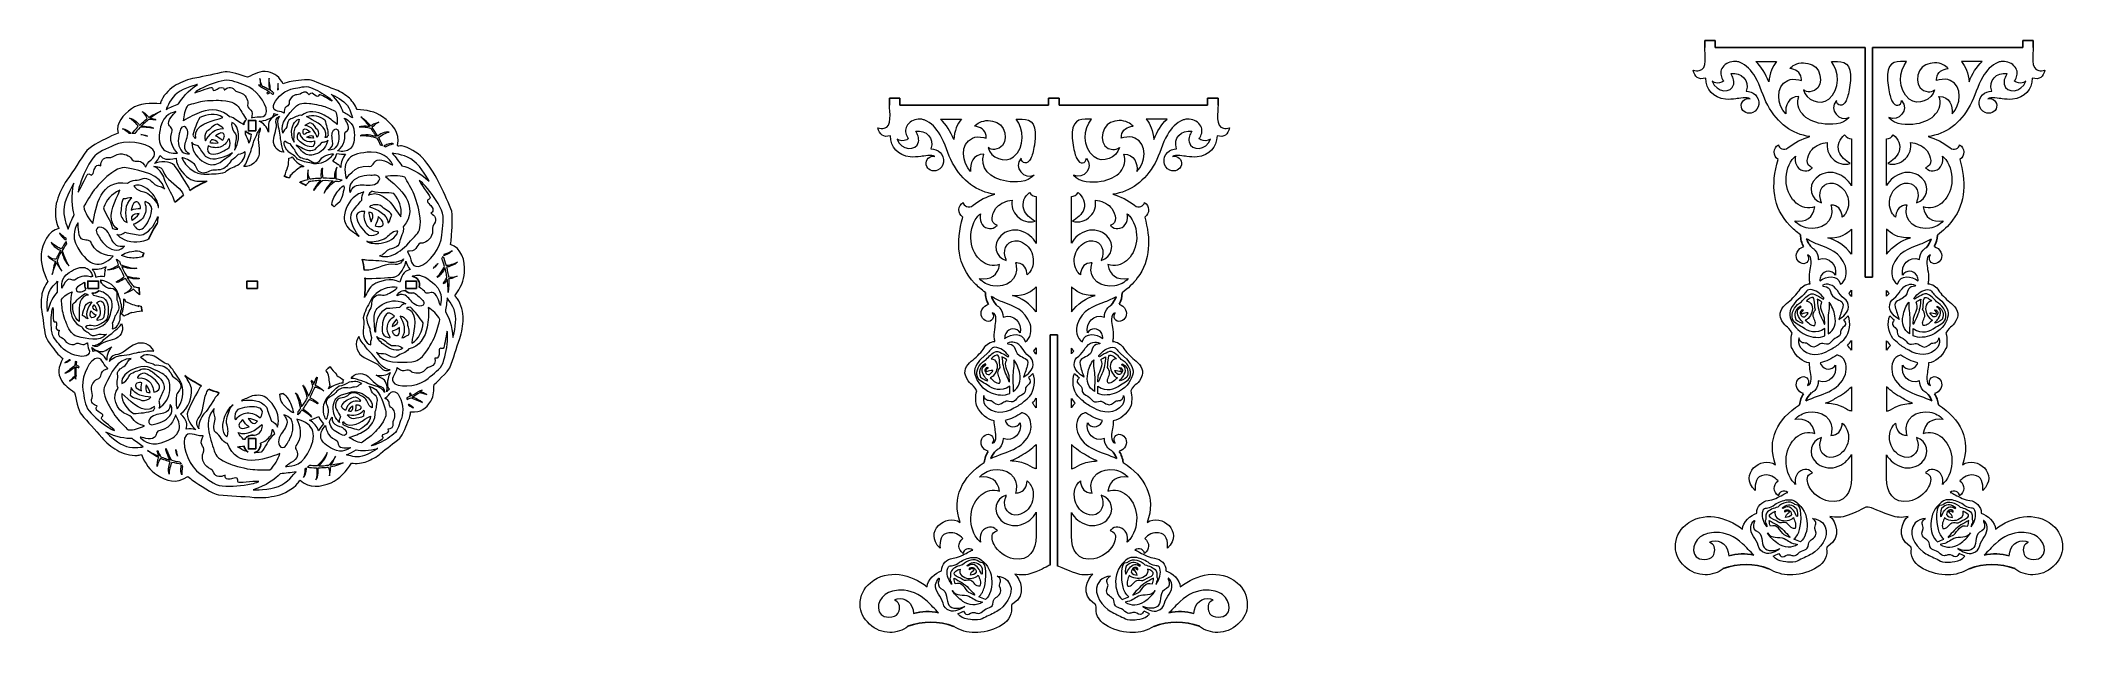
# Model space of a CAD drawing. Header units: millimetres. Extents: x 32 to 2906, y -191 to 651.
import ezdxf

# ---------------------------------------------------------------- set-up
doc = ezdxf.new("R2010")
doc.units = ezdxf.units.MM
doc.header["$MEASUREMENT"] = 0
doc.layers.add('Layer1', color=2, linetype='Continuous')

msp = doc.modelspace()

# ---------------------------------------------------------------- linework, layer by layer
for p, q in [((2397.1, 640.7), (2397.1, 650.7)), ((2397.1, 650.7), (2412.1, 650.7)), ((2412.1, 650.7), (2412.1, 640.7)), ((2625.4, 640.7), (2412.1, 640.7)), ((2625.4, 313.8), (2625.4, 640.7)), ((2849.1, 640.7), (2635.8, 640.7)), ((2635.8, 313.8), (2635.8, 640.7)), ((2864.1, 650.7), (2849.1, 650.7)), ((2849.1, 650.7), (2849.1, 640.7)), ((2864.1, 640.7), (2864.1, 650.7)), ((1238.4, 558.7), (1238.4, 568.7)), ((1238.4, 568.7), (1253.4, 568.7)), ((1253.4, 568.7), (1253.4, 558.7)), ((1464.4, 558.7), (1253.4, 558.7)), ((1464.4, 558.7), (1464.4, 568.7)), ((1464.4, 568.7), (1479.4, 568.7)), ((1479.4, 568.7), (1479.4, 558.7)), ((1690.5, 558.7), (1479.4, 558.7)), ((1705.5, 568.7), (1690.5, 568.7)), ((1690.5, 568.7), (1690.5, 558.7)), ((1705.5, 558.7), (1705.5, 568.7)), ((2625.4, 313.8), (2635.8, 313.8)), ((1466.7, 231.8), (1477.1, 231.8)), ((1466.7, 231.8), (1466.7, -95.4)), ((1477.1, 231.8), (1477.1, -96.7))]:
    msp.add_line(p, q)
for centre, radius, start, end in [((2566.4, 373.8), 33, 179.1913, 209.7525), ((2694.6, 373.8), 33.2, 330.4099, 0.1062), ((2571.6, 378), 31.1, 197.6944, 226.5894), ((2684.4, 380.4), 36.8, 318.172, 340.6469), ((1407.7, 291.7), 33, 179.1913, 209.7525), ((1535.9, 291.8), 33.2, 330.4099, 0.1062), ((1413, 296), 31.1, 197.6944, 226.5894), ((1525.8, 298.4), 36.8, 318.172, 340.6469), ((2568.8, 128.3), 37.1, 147.2893, 173.3678), ((2566.8, 129), 27.3, 130.3429, 160.5447), ((2692.9, 128.5), 28.7, 19.4478, 46.9523), ((2692.3, 128.2), 37.3, 6.7032, 32.6898), ((1410.1, 46.3), 37.1, 147.2893, 173.3678), ((1408.2, 47), 27.3, 130.3429, 160.5447), ((1534.3, 46.5), 28.7, 19.4478, 46.9523), ((1533.6, 46.2), 37.3, 6.7032, 32.6898), ((2451.1, -148.3), 68.9, 76.7447, 106.6697), ((2810.1, -148.3), 68.9, 73.3312, 103.2565), ((2455.7, -185.7), 91.2, 69.0389, 110.8139), ((2805.5, -185.7), 91.2, 69.1874, 110.9631), ((1292.4, -230.3), 68.9, 76.7447, 106.6697), ((1651.5, -230.3), 68.9, 73.3312, 103.2565), ((1297.1, -267.7), 91.2, 69.0389, 110.8139), ((1646.8, -267.7), 91.2, 69.1874, 110.9631)]:
    msp.add_arc(centre, radius, start, end)
at = {"lineweight": 9}
for points in [[(2389.4, 607.7), (2401.3, 609.4), (2397.3, 631.5), (2397.1, 640.7)], [(2864.1, 640.7), (2864.1, 631.5), (2860, 609.4), (2871.8, 607.7)], [(2398.5, 597.2), (2388.2, 593.8), (2382.9, 599.3), (2380.7, 608.5)], [(2380.7, 608.5), (2384.2, 607.5), (2387, 607.3), (2389.4, 607.7)], [(2421.6, 610.8), (2418.8, 605.6), (2419.8, 600.1), (2422.6, 595.1)], [(2438, 620.7), (2431.3, 620.1), (2424.7, 616.6), (2421.6, 610.8)], [(2434.5, 603.7), (2448.9, 605.6), (2461.8, 594.1), (2455.9, 578.7)], [(2438.3, 588.4), (2439.6, 593.9), (2436.8, 598.9), (2434.5, 603.7)], [(2441.7, 620.7), (2441.7, 620.7), (2438, 620.7), (2438, 620.7)], [(2446.6, 619.6), (2445.1, 620.2), (2443.4, 620.5), (2441.7, 620.7)], [(2469, 598.7), (2463.6, 607.8), (2456.7, 615.5), (2446.6, 619.6)], [(2814.6, 619.6), (2804.5, 615.5), (2797.6, 607.8), (2792.2, 598.7)], [(2805.3, 578.7), (2799.4, 594.1), (2812.3, 605.6), (2826.7, 603.7)], [(2819.5, 620.7), (2817.8, 620.5), (2816.1, 620.2), (2814.6, 619.6)], [(2823.2, 620.7), (2823.2, 620.7), (2819.5, 620.7), (2819.5, 620.7)], [(2826.7, 603.7), (2824.4, 598.9), (2821.6, 593.9), (2822.9, 588.4)], [(2839.6, 610.8), (2836.5, 616.6), (2829.9, 620.1), (2823.2, 620.7)], [(2838.6, 595.1), (2841.4, 600.1), (2842.4, 605.6), (2839.6, 610.8)], [(2880.5, 608.5), (2878.3, 599.3), (2873, 593.8), (2862.7, 597.2)], [(2871.8, 607.7), (2874.2, 607.3), (2877, 607.5), (2880.5, 608.5)], [(2426.8, 567.1), (2408.9, 569.1), (2399.1, 580.6), (2398.5, 597.2)], [(2421.6, 591.5), (2417.2, 589), (2412, 589.8), (2407.9, 592.5)], [(2407.9, 592.5), (2413.5, 576.3), (2435.3, 574.3), (2438.3, 588.4)], [(2423.9, 592.8), (2423.1, 592.4), (2422.4, 592), (2421.6, 591.5)], [(2422.6, 595.1), (2423, 594.4), (2423.5, 593.6), (2423.9, 592.8)], [(2455.9, 578.7), (2460.9, 578.3), (2465.5, 576.7), (2469.1, 573.2)], [(2486.7, 558.4), (2479.6, 571.2), (2476.6, 586.2), (2469, 598.7)], [(2792.2, 598.7), (2784.6, 586.2), (2781.6, 571.2), (2774.5, 558.4)], [(2792.1, 573.2), (2795.7, 576.7), (2800.3, 578.3), (2805.3, 578.7)], [(2822.9, 588.4), (2825.9, 574.3), (2847.7, 576.3), (2853.3, 592.5)], [(2862.7, 597.2), (2862.1, 580.6), (2852.3, 569.1), (2834.4, 567.1)], [(2837.3, 592.8), (2837.7, 593.6), (2838.2, 594.4), (2838.6, 595.1)], [(2839.6, 591.5), (2838.8, 592), (2838.1, 592.4), (2837.3, 592.8)], [(2853.3, 592.5), (2849.2, 589.8), (2844, 589), (2839.6, 591.5)], [(1230.8, 525.7), (1242.7, 527.4), (1238.6, 549.5), (1238.4, 558.7)], [(1705.5, 558.7), (1705.5, 549.5), (1701.3, 527.4), (1713.1, 525.7)], [(2441.4, 567.7), (2436.7, 567.1), (2431.6, 566.6), (2426.8, 567.1)], [(2461.7, 567.5), (2457.4, 570.4), (2445.7, 568.2), (2441.4, 567.7)], [(2449.2, 555.8), (2447.9, 562.8), (2454.5, 569.7), (2461.7, 567.5)], [(2465.5, 548.2), (2458.9, 545.3), (2450.6, 548.6), (2449.2, 555.8)], [(2469.1, 573.2), (2476.3, 566.1), (2475.8, 552.8), (2465.5, 548.2)], [(2546.7, 513.9), (2521.4, 517.3), (2500.8, 532.8), (2486.7, 558.4)], [(2774.5, 558.4), (2760.4, 532.8), (2739.8, 517.3), (2714.5, 513.9)], [(2795.7, 548.2), (2785.4, 552.8), (2784.9, 566.1), (2792.1, 573.2)], [(2812, 555.8), (2810.6, 548.6), (2802.3, 545.3), (2795.7, 548.2)], [(2819.8, 567.7), (2815.5, 568.2), (2803.8, 570.4), (2799.5, 567.5)], [(2799.5, 567.5), (2806.7, 569.7), (2813.3, 562.8), (2812, 555.8)], [(2834.4, 567.1), (2829.6, 566.6), (2824.5, 567.1), (2819.8, 567.7)], [(1239.8, 515.2), (1229.6, 511.8), (1224.3, 517.3), (1222, 526.5)], [(1222, 526.5), (1225.5, 525.5), (1228.4, 525.3), (1230.8, 525.7)], [(1262.9, 528.8), (1260.1, 523.6), (1261.1, 518.1), (1263.9, 513.1)], [(1279.4, 538.7), (1272.7, 538.1), (1266, 534.5), (1262.9, 528.8)], [(1275.8, 521.7), (1290.3, 523.5), (1303.1, 512.1), (1297.2, 496.7)], [(1279.7, 506.4), (1280.9, 511.9), (1278.2, 516.9), (1275.8, 521.7)], [(1283, 538.7), (1283, 538.7), (1279.4, 538.7), (1279.4, 538.7)], [(1288, 537.6), (1286.4, 538.1), (1284.7, 538.5), (1283, 538.7)], [(1310.4, 516.6), (1304.9, 525.8), (1298.1, 533.5), (1288, 537.6)], [(1655.9, 537.6), (1645.8, 533.5), (1639, 525.8), (1633.5, 516.6)], [(1646.6, 496.7), (1640.7, 512.1), (1653.6, 523.5), (1668.1, 521.7)], [(1660.9, 538.7), (1659.2, 538.5), (1657.5, 538.1), (1655.9, 537.6)], [(1664.5, 538.7), (1664.5, 538.7), (1660.9, 538.7), (1660.9, 538.7)], [(1668.1, 521.7), (1665.7, 516.9), (1663, 511.9), (1664.2, 506.4)], [(1681, 528.8), (1677.9, 534.5), (1671.2, 538.1), (1664.5, 538.7)], [(1679.9, 513.1), (1682.8, 518.1), (1683.7, 523.6), (1681, 528.8)], [(1721.8, 526.5), (1719.6, 517.3), (1714.3, 511.8), (1704.1, 515.2)], [(1713.1, 525.7), (1715.5, 525.3), (1718.3, 525.5), (1721.8, 526.5)], [(1268.1, 485.1), (1250.3, 487.1), (1240.4, 498.6), (1239.8, 515.2)], [(1263, 509.5), (1258.6, 507), (1253.3, 507.8), (1249.2, 510.4)], [(1249.2, 510.4), (1254.8, 494.3), (1276.6, 492.3), (1279.7, 506.4)], [(1265.2, 510.8), (1264.5, 510.4), (1263.7, 510), (1263, 509.5)], [(1263.9, 513.1), (1264.4, 512.3), (1264.8, 511.6), (1265.2, 510.8)], [(1297.2, 496.7), (1302.2, 496.3), (1306.9, 494.7), (1310.4, 491.2)], [(1310.4, 491.2), (1317.6, 484.1), (1317.1, 470.8), (1306.8, 466.2)], [(1328, 476.3), (1320.9, 489.2), (1317.9, 504.2), (1310.4, 516.6)], [(1633.5, 516.6), (1626, 504.2), (1622.9, 489.2), (1615.9, 476.3)], [(1637.1, 466.2), (1626.7, 470.8), (1626.3, 484.1), (1633.5, 491.2)], [(1633.5, 491.2), (1637, 494.7), (1641.7, 496.3), (1646.6, 496.7)], [(1664.2, 506.4), (1667.3, 492.3), (1689.1, 494.3), (1694.7, 510.4)], [(1704.1, 515.2), (1703.4, 498.6), (1693.6, 487.1), (1675.7, 485.1)], [(1678.6, 510.8), (1679.1, 511.6), (1679.5, 512.3), (1679.9, 513.1)], [(1680.9, 509.5), (1680.2, 510), (1679.4, 510.4), (1678.6, 510.8)], [(1694.7, 510.4), (1690.5, 507.8), (1685.3, 507), (1680.9, 509.5)], [(2501.3, 481.4), (2493.8, 486.8), (2494.3, 497.6), (2501.8, 502.4)], [(2501.8, 502.4), (2502.6, 496.8), (2509.6, 493.1), (2515.9, 498.2)], [(2515.9, 498.2), (2524.9, 505.5), (2535.5, 510.9), (2546.7, 513.9)], [(2714.5, 513.9), (2725.7, 510.9), (2736.3, 505.5), (2745.3, 498.2)], [(2745.3, 498.2), (2751.6, 493.1), (2758.6, 496.8), (2759.4, 502.4)], [(2759.4, 502.4), (2766.9, 497.6), (2767.4, 486.8), (2759.9, 481.4)], [(1282.8, 485.7), (1278, 485.1), (1272.9, 484.5), (1268.1, 485.1)], [(1303.1, 485.5), (1298.8, 488.4), (1287, 486.2), (1282.8, 485.7)], [(1290.6, 473.8), (1289.2, 480.8), (1295.9, 487.7), (1303.1, 485.5)], [(1306.8, 466.2), (1300.2, 463.3), (1291.9, 466.6), (1290.6, 473.8)], [(1388, 431.9), (1362.8, 435.3), (1342.1, 450.8), (1328, 476.3)], [(1615.9, 476.3), (1601.7, 450.8), (1581.1, 435.3), (1555.8, 431.9)], [(1653.3, 473.8), (1651.9, 466.6), (1643.7, 463.3), (1637.1, 466.2)], [(1661.1, 485.7), (1656.8, 486.2), (1645.1, 488.4), (1640.8, 485.5)], [(1640.8, 485.5), (1648, 487.7), (1654.7, 480.8), (1653.3, 473.8)], [(1675.7, 485.1), (1671, 484.5), (1665.8, 485.1), (1661.1, 485.7)], [(2518.2, 387.4), (2493.4, 413.2), (2490.9, 444.7), (2501.3, 481.4)], [(2759.9, 481.4), (2768.2, 451.4), (2768.6, 420.5), (2749.4, 394.9)], [(1357.2, 416.2), (1366.2, 423.5), (1376.8, 428.9), (1388, 431.9)], [(1555.8, 431.9), (1567.1, 428.9), (1577.7, 423.5), (1586.6, 416.2)], [(1342.7, 399.4), (1335.1, 404.7), (1335.6, 415.5), (1343.1, 420.4)], [(1343.1, 420.4), (1343.9, 414.8), (1351, 411.1), (1357.2, 416.2)], [(1586.6, 416.2), (1592.9, 411.1), (1600, 414.8), (1600.8, 420.4)], [(1600.8, 420.4), (1608.2, 415.5), (1608.8, 404.7), (1601.2, 399.4)], [(1359.5, 305.4), (1334.7, 331.2), (1332.2, 362.7), (1342.7, 399.4)], [(1601.2, 399.4), (1609.6, 369.4), (1610, 338.5), (1590.7, 312.9)], [(2533.4, 374.2), (2527.7, 378.3), (2522.5, 382.9), (2518.2, 387.4)], [(2749.4, 394.9), (2743.4, 386.9), (2736, 379.7), (2727.8, 373.8)], [(1374.7, 292.2), (1369.1, 296.3), (1363.8, 300.9), (1359.5, 305.4)], [(1590.7, 312.9), (1584.7, 304.9), (1577.3, 297.7), (1569.1, 291.8)]]:
    msp.add_open_spline(points, degree=3, dxfattribs=at)
for points, knots in [([(326.2, 598.4), (326.2, 598.4), (326.2, 598.4), (326.2, 598.5), (326.2, 598.5), (336.1, 602.2), (344.1, 608.3), (355.3, 606), (355.3, 606), (365, 603.9), (372.1, 598.6), (376.5, 588.8), (376.5, 588.8), (380.2, 590.5), (384.1, 591.7), (388.1, 592.2), (388.1, 592.2), (394.7, 593.1), (410.9, 596), (416.7, 594), (416.7, 594), (427.7, 590.2), (438.2, 585.2), (449.1, 581.4), (449.1, 581.4), (456.4, 578.9), (462.9, 574.7), (468.9, 570), (468.9, 570), (473.9, 566.2), (479.3, 558.8), (481.7, 552.4), (481.7, 552.4), (495.1, 551.9), (507.3, 549.5), (518.1, 541.9), (518.1, 541.9), (531.3, 532.4), (543.7, 519.6), (539, 501.2), (539, 501.2), (538.5, 499.1), (543.3, 501.1), (545.1, 500.7), (545.1, 500.7), (554.9, 498.7), (567.8, 491.3), (574.5, 484), (574.5, 484), (592.8, 463.8), (604.4, 436.2), (615.2, 411.4), (615.2, 411.4), (618.6, 403.6), (616.3, 379.7), (615.9, 370.4), (615.9, 370.4), (615.7, 367.1), (615.2, 363.8), (614.4, 360.6), (614.4, 360.6), (630.3, 355.5), (635.6, 337.9), (634.5, 320.8), (634.5, 320.8), (633.8, 309.2), (629.1, 298.8), (620.5, 287.7), (620.5, 287.7), (622, 286.3), (623.5, 284.7), (624.5, 283.1), (624.5, 283.1), (629.4, 276), (632.9, 263.5), (632.6, 254.8), (632.6, 254.8), (632.2, 245.3), (631, 235.8), (627.7, 226.8), (627.7, 226.8), (622.6, 213.2), (619, 199), (613.8, 185.3), (613.8, 185.3), (612.1, 180.9), (591.4, 161.3), (591.5, 161.3), (591.5, 161.3), (590, 152.5), (591.9, 146.1), (586.5, 137.7), (586.5, 137.7), (579.8, 127.4), (573.3, 121.1), (557.9, 122.6), (557.9, 122.6), (557.5, 118.5), (556.7, 114.5), (555.1, 110.8), (555.1, 110.8), (552.6, 104.6), (547, 89.2), (542.4, 85.2), (542.4, 85.2), (533.6, 77.5), (524, 70.9), (515.2, 63.4), (515.2, 63.4), (509.4, 58.3), (502.5, 54.8), (495.5, 51.9), (495.5, 51.9), (489.6, 49.5), (480.6, 48.6), (473.8, 49.7), (473.8, 49.7), (466.8, 38.4), (457, 26.9), (444.8, 21.7), (444.8, 21.7), (430.5, 15.7), (413.8, 13.2), (400.8, 25.6), (400.8, 25.6), (399.7, 23.8), (398.5, 22), (397.3, 20.6), (397.3, 20.6), (390.7, 13.1), (377.9, 5.7), (368.2, 3.5), (368.2, 3.5), (357.5, 1.2), (346.4, -0.2), (335.5, 0.9), (335.5, 0.9), (318.7, 2.7), (301.8, 2.7), (285, 4.5), (285, 4.5), (276.6, 5.5), (256.9, 19.4), (249.1, 24.5), (249.1, 24.5), (246.3, 26.3), (243.7, 28.6), (241.3, 30.8), (241.3, 30.8), (223.9, 19.2), (210.9, 24.2), (197.9, 32.6), (197.9, 32.6), (187.3, 39.3), (180.3, 49.3), (175.2, 61.8), (175.2, 61.8), (173.2, 61.3), (171.1, 60.7), (169.2, 60.6), (169.2, 60.6), (160.5, 60), (148, 63.2), (140.7, 67.8), (140.7, 67.8), (132.6, 72.8), (124.9, 78.6), (118.9, 86), (118.9, 86), (109.6, 97.3), (99.1, 107.5), (89.9, 118.8), (89.9, 118.8), (85.6, 124.1), (82.1, 141.5), (80.3, 150.2), (80.3, 150.2), (80.3, 150.1), (80.3, 150.1), (80.3, 150.1), (80.3, 150.1), (72.5, 156.4), (65.6, 159.9), (61.5, 167.3), (61.5, 167.3), (55.5, 178.3), (57.3, 184.8), (63.5, 198.6), (63.5, 198.6), (60.2, 200.9), (57.1, 203.7), (54.7, 206.9), (54.7, 206.9), (50.6, 212.2), (40, 224.7), (38.8, 230.7), (38.8, 230.7), (36.6, 242.1), (35.7, 253.7), (33.5, 265.2), (33.5, 265.2), (32.1, 272.7), (32.5, 280.4), (33.5, 288), (33.5, 288), (34.3, 294.3), (38.1, 302.6), (42.4, 307.9), (42.4, 307.9), (35.4, 321), (31.8, 334.5), (33, 347.4), (33, 347.4), (34.4, 360.9), (42.4, 380.4), (58.1, 383.1), (58.1, 383.1), (57, 384.9), (56, 386.9), (55.4, 388.7), (55.4, 388.7), (52.3, 398.1), (52.2, 412.9), (55.3, 422.4), (55.3, 422.4), (58.6, 432.8), (62.8, 443.1), (69.3, 452), (69.3, 452), (79.3, 465.6), (87.7, 480.3), (97.7, 494), (97.7, 494), (102.7, 500.7), (124.6, 510.8), (132.9, 515), (132.9, 515), (135.8, 516.6), (138.9, 517.8), (142.1, 518.7), (142.1, 518.7), (138.8, 533.9), (149, 544.3), (161.3, 553.3), (161.3, 553.3), (172.3, 561.4), (188.9, 562.2), (202.2, 560.4), (202.2, 560.4), (202.7, 562.4), (203.3, 564.5), (204.1, 566.2), (204.1, 566.2), (207.9, 574), (217, 583.3), (224.6, 587.3), (224.6, 587.3), (233, 591.7), (241.9, 595.5), (251.3, 597.1), (251.3, 597.1), (265.7, 599.5), (279.8, 603.5), (294.2, 605.8), (294.2, 605.8), (300.8, 606.9), (317.7, 601.1), (326.2, 598.4)], [0, 0, 0, 0, 0.014706, 0.014706, 0.014706, 0.014706, 0.029412, 0.029412, 0.029412, 0.029412, 0.044118, 0.044118, 0.044118, 0.044118, 0.058824, 0.058824, 0.058824, 0.058824, 0.073529, 0.073529, 0.073529, 0.073529, 0.088235, 0.088235, 0.088235, 0.088235, 0.102941, 0.102941, 0.102941, 0.102941, 0.117647, 0.117647, 0.117647, 0.117647, 0.132353, 0.132353, 0.132353, 0.132353, 0.147059, 0.147059, 0.147059, 0.147059, 0.161765, 0.161765, 0.161765, 0.161765, 0.176471, 0.176471, 0.176471, 0.176471, 0.191176, 0.191176, 0.191176, 0.191176, 0.205882, 0.205882, 0.205882, 0.205882, 0.220588, 0.220588, 0.220588, 0.220588, 0.235294, 0.235294, 0.235294, 0.235294, 0.25, 0.25, 0.25, 0.25, 0.264706, 0.264706, 0.264706, 0.264706, 0.279412, 0.279412, 0.279412, 0.279412, 0.294118, 0.294118, 0.294118, 0.294118, 0.308824, 0.308824, 0.308824, 0.308824, 0.323529, 0.323529, 0.323529, 0.323529, 0.338235, 0.338235, 0.338235, 0.338235, 0.352941, 0.352941, 0.352941, 0.352941, 0.367647, 0.367647, 0.367647, 0.367647, 0.382353, 0.382353, 0.382353, 0.382353, 0.397059, 0.397059, 0.397059, 0.397059, 0.411765, 0.411765, 0.411765, 0.411765, 0.426471, 0.426471, 0.426471, 0.426471, 0.441176, 0.441176, 0.441176, 0.441176, 0.455882, 0.455882, 0.455882, 0.455882, 0.470588, 0.470588, 0.470588, 0.470588, 0.485294, 0.485294, 0.485294, 0.485294, 0.5, 0.5, 0.5, 0.5, 0.514706, 0.514706, 0.514706, 0.514706, 0.529412, 0.529412, 0.529412, 0.529412, 0.544118, 0.544118, 0.544118, 0.544118, 0.558824, 0.558824, 0.558824, 0.558824, 0.573529, 0.573529, 0.573529, 0.573529, 0.588235, 0.588235, 0.588235, 0.588235, 0.602941, 0.602941, 0.602941, 0.602941, 0.617647, 0.617647, 0.617647, 0.617647, 0.632353, 0.632353, 0.632353, 0.632353, 0.647059, 0.647059, 0.647059, 0.647059, 0.661765, 0.661765, 0.661765, 0.661765, 0.676471, 0.676471, 0.676471, 0.676471, 0.691176, 0.691176, 0.691176, 0.691176, 0.705882, 0.705882, 0.705882, 0.705882, 0.720588, 0.720588, 0.720588, 0.720588, 0.735294, 0.735294, 0.735294, 0.735294, 0.75, 0.75, 0.75, 0.75, 0.764706, 0.764706, 0.764706, 0.764706, 0.779412, 0.779412, 0.779412, 0.779412, 0.794118, 0.794118, 0.794118, 0.794118, 0.808824, 0.808824, 0.808824, 0.808824, 0.823529, 0.823529, 0.823529, 0.823529, 0.838235, 0.838235, 0.838235, 0.838235, 0.852941, 0.852941, 0.852941, 0.852941, 0.867647, 0.867647, 0.867647, 0.867647, 0.882353, 0.882353, 0.882353, 0.882353, 0.897059, 0.897059, 0.897059, 0.897059, 0.911765, 0.911765, 0.911765, 0.911765, 0.926471, 0.926471, 0.926471, 0.926471, 0.941176, 0.941176, 0.941176, 0.941176, 0.955882, 0.955882, 0.955882, 0.955882, 0.970588, 0.970588, 0.970588, 0.970588, 1, 1, 1, 1]), ([(2488.3, 591.8), (2489.6, 603.8), (2493.2, 614.1), (2499.2, 620.7), (2499.2, 620.7), (2499.2, 620.7), (2469.6, 620.7), (2469.6, 620.7), (2469.6, 620.7), (2477.9, 613.2), (2483.9, 603.1), (2488.3, 591.8)], [0, 0, 0, 0, 0.25, 0.25, 0.25, 0.25, 0.5, 0.5, 0.5, 0.5, 1, 1, 1, 1]), ([(2573.3, 567.2), (2561.1, 557.5), (2540.9, 565.6), (2537.3, 580.4), (2537.3, 580.4), (2539.9, 578.4), (2543.3, 577.5), (2546.6, 577.7), (2546.6, 577.7), (2567.1, 578.5), (2565.2, 609.2), (2549.8, 616), (2549.8, 616), (2542.1, 619.4), (2532.7, 619.8), (2525.1, 616.1), (2525.1, 616.1), (2522.3, 614.7), (2519.9, 612.9), (2517.9, 610.6), (2517.9, 610.6), (2525.7, 609.9), (2533.6, 605.9), (2534.3, 597.3), (2534.3, 597.3), (2534.4, 596), (2534.5, 594.8), (2534.7, 593.6), (2534.7, 593.6), (2533.4, 593.9), (2532.2, 594.2), (2531, 594.5), (2531, 594.5), (2524.9, 596.1), (2519.5, 595.7), (2515.2, 593.9), (2515.2, 593.9), (2496.6, 585.8), (2500.2, 558), (2512.4, 546.2), (2512.4, 546.2), (2511.2, 558), (2515.7, 570.5), (2531.1, 571.1), (2531.1, 571.1), (2524.4, 552.2), (2539.8, 536.1), (2563.3, 532.4), (2563.3, 532.4), (2576.9, 530.2), (2592.9, 530.7), (2602.5, 541.1), (2602.5, 541.1), (2588.8, 534.2), (2572.3, 552), (2584.3, 565.3), (2584.3, 565.3), (2584.8, 557.1), (2593.4, 555.2), (2598, 564.8), (2598, 564.8), (2599.8, 568.6), (2601.6, 574.6), (2603.1, 583.7), (2603.1, 583.7), (2607.9, 613.7), (2599.3, 620.7), (2585.7, 620.7), (2585.7, 620.7), (2585.7, 620.7), (2577.1, 620.7), (2577.1, 620.7), (2577.1, 620.7), (2588.2, 607.4), (2590.4, 580.9), (2573.3, 567.2)], [0, 0, 0, 0, 0.05, 0.05, 0.05, 0.05, 0.1, 0.1, 0.1, 0.1, 0.15, 0.15, 0.15, 0.15, 0.2, 0.2, 0.2, 0.2, 0.25, 0.25, 0.25, 0.25, 0.3, 0.3, 0.3, 0.3, 0.35, 0.35, 0.35, 0.35, 0.4, 0.4, 0.4, 0.4, 0.45, 0.45, 0.45, 0.45, 0.5, 0.5, 0.5, 0.5, 0.55, 0.55, 0.55, 0.55, 0.6, 0.6, 0.6, 0.6, 0.65, 0.65, 0.65, 0.65, 0.7, 0.7, 0.7, 0.7, 0.75, 0.75, 0.75, 0.75, 0.8, 0.8, 0.8, 0.8, 0.85, 0.85, 0.85, 0.85, 0.9, 0.9, 0.9, 0.9, 1, 1, 1, 1]), ([(2687.9, 567.2), (2700.1, 557.5), (2720.3, 565.6), (2723.9, 580.4), (2723.9, 580.4), (2721.3, 578.4), (2717.9, 577.5), (2714.6, 577.7), (2714.6, 577.7), (2694.1, 578.5), (2696, 609.2), (2711.4, 616), (2711.4, 616), (2719.1, 619.4), (2728.5, 619.8), (2736.1, 616.1), (2736.1, 616.1), (2738.9, 614.7), (2741.3, 612.9), (2743.3, 610.6), (2743.3, 610.6), (2735.5, 609.9), (2727.6, 605.9), (2726.9, 597.3), (2726.9, 597.3), (2726.8, 596), (2726.7, 594.8), (2726.5, 593.6), (2726.5, 593.6), (2727.8, 593.9), (2729, 594.2), (2730.2, 594.5), (2730.2, 594.5), (2736.3, 596.1), (2741.7, 595.7), (2746, 593.8), (2746, 593.8), (2764.6, 585.8), (2761, 558), (2748.8, 546.2), (2748.8, 546.2), (2750, 558), (2745.5, 570.5), (2730.1, 571.1), (2730.1, 571.1), (2736.8, 552.2), (2721.4, 536.1), (2697.9, 532.4), (2697.9, 532.4), (2684.3, 530.2), (2668.3, 530.7), (2658.7, 541.1), (2658.7, 541.1), (2672.4, 534.2), (2688.9, 552), (2676.9, 565.3), (2676.9, 565.3), (2676.4, 557.1), (2667.8, 555.2), (2663.2, 564.8), (2663.2, 564.8), (2661.4, 568.6), (2659.6, 574.6), (2658.1, 583.7), (2658.1, 583.7), (2653.3, 613.7), (2661.9, 620.7), (2675.5, 620.7), (2675.5, 620.7), (2675.5, 620.7), (2684.1, 620.7), (2684.1, 620.7), (2684.1, 620.7), (2673, 607.4), (2670.8, 580.9), (2687.9, 567.2)], [0, 0, 0, 0, 0.05, 0.05, 0.05, 0.05, 0.1, 0.1, 0.1, 0.1, 0.15, 0.15, 0.15, 0.15, 0.2, 0.2, 0.2, 0.2, 0.25, 0.25, 0.25, 0.25, 0.3, 0.3, 0.3, 0.3, 0.35, 0.35, 0.35, 0.35, 0.4, 0.4, 0.4, 0.4, 0.45, 0.45, 0.45, 0.45, 0.5, 0.5, 0.5, 0.5, 0.55, 0.55, 0.55, 0.55, 0.6, 0.6, 0.6, 0.6, 0.65, 0.65, 0.65, 0.65, 0.7, 0.7, 0.7, 0.7, 0.75, 0.75, 0.75, 0.75, 0.8, 0.8, 0.8, 0.8, 0.85, 0.85, 0.85, 0.85, 0.9, 0.9, 0.9, 0.9, 1, 1, 1, 1]), ([(2772.9, 591.8), (2771.6, 603.8), (2768, 614.1), (2762, 620.7), (2762, 620.7), (2762, 620.7), (2791.6, 620.7), (2791.6, 620.7), (2791.6, 620.7), (2783.3, 613.2), (2777.3, 603.1), (2772.9, 591.8)], [0, 0, 0, 0, 0.25, 0.25, 0.25, 0.25, 0.5, 0.5, 0.5, 0.5, 1, 1, 1, 1]), ([(226.2, 575.8), (235.6, 582.9), (254.6, 588), (254.9, 588), (254.9, 588), (241.3, 579.1), (232.5, 568.1), (228.2, 560.3), (228.2, 560.3), (222.3, 557.6), (216, 555.8), (210.3, 552.6), (210.3, 552.6), (212.1, 556.5), (216.4, 568.4), (226.2, 575.8)], [0, 0, 0, 0, 0.2, 0.2, 0.2, 0.2, 0.4, 0.4, 0.4, 0.4, 0.6, 0.6, 0.6, 0.6, 1, 1, 1, 1]), ([(293.1, 593.7), (303.2, 595.7), (313.2, 589.6), (323, 586.5), (323, 586.5), (336.6, 582.3), (353.1, 562.6), (353.2, 549.5), (353.2, 549.5), (351.4, 538.2), (341.7, 544.2), (333.1, 540.9), (333.1, 540.9), (330.9, 540.1), (332.1, 541.5), (332.4, 543.1), (332.4, 543.1), (334.4, 554.5), (324, 552.3), (326.5, 561.2), (326.5, 561.2), (327.1, 562.5), (325.7, 571.7), (317.6, 575.8), (317.6, 575.8), (314.2, 577.6), (310, 576.9), (307, 580.8), (307, 580.8), (303.2, 585.9), (296.9, 583.7), (293.6, 580.4), (293.6, 580.4), (292.5, 579.3), (293.4, 582.1), (291.7, 583.1), (291.7, 583.1), (287.1, 585.6), (284.5, 581.5), (279.9, 579.9), (279.9, 579.9), (274.9, 578.2), (278.2, 584.8), (273.9, 583.9), (273.9, 583.9), (270.8, 583.4), (253, 576.3), (251.1, 576.3), (251.1, 576.3), (254.6, 579.3), (255.1, 579.4), (259.3, 581.7), (259.3, 581.7), (269.9, 587.3), (281.3, 591.4), (293.1, 593.7)], [0, 0, 0, 0, 0.066667, 0.066667, 0.066667, 0.066667, 0.133333, 0.133333, 0.133333, 0.133333, 0.2, 0.2, 0.2, 0.2, 0.266667, 0.266667, 0.266667, 0.266667, 0.333333, 0.333333, 0.333333, 0.333333, 0.4, 0.4, 0.4, 0.4, 0.466667, 0.466667, 0.466667, 0.466667, 0.533333, 0.533333, 0.533333, 0.533333, 0.6, 0.6, 0.6, 0.6, 0.666667, 0.666667, 0.666667, 0.666667, 0.733333, 0.733333, 0.733333, 0.733333, 0.8, 0.8, 0.8, 0.8, 0.866667, 0.866667, 0.866667, 0.866667, 1, 1, 1, 1]), ([(362.1, 574), (361, 574.9), (359.7, 575.8), (358.2, 576.7), (358.2, 576.7), (357.4, 576.3), (356.1, 575.4), (354.6, 574.5), (354.6, 574.5), (354.3, 575), (353.9, 575.4), (353.6, 575.9), (353.6, 575.9), (354.9, 576.8), (356, 577.6), (356.7, 578), (356.7, 578), (355.7, 578.8), (353.7, 580.1), (351.7, 581.2), (351.7, 581.2), (349.6, 582.4), (347.5, 583.4), (346.4, 584), (346.4, 584), (346.3, 583.9), (346.3, 583.9), (346.2, 583.9), (346.2, 583.9), (344.8, 585.2), (343.2, 586.5), (341.6, 587.6), (341.6, 587.6), (342.9, 587.2), (344, 586.8), (344.8, 586.5), (344.8, 586.5), (344.4, 587.7), (344.2, 588.7), (344.1, 590.2), (344.1, 590.2), (344, 591.6), (343.9, 593.5), (343.7, 596.4), (343.7, 596.4), (344.8, 591.2), (345.6, 588.5), (346.7, 585.8), (346.7, 585.8), (347.9, 585.3), (350, 584.2), (352, 583.1), (352, 583.1), (354.1, 581.9), (356.1, 580.7), (357.2, 580.2), (357.2, 580.2), (357, 581.7), (356.6, 584.9), (356.4, 588.2), (356.4, 588.2), (356.2, 591.5), (356, 594.9), (356.6, 596.8), (356.6, 596.8), (356.6, 595), (357.2, 591.5), (357.7, 588), (357.7, 588), (358.2, 584.5), (358.6, 581), (358.9, 579.3), (358.9, 579.3), (360.6, 578), (362.2, 576.8), (363.6, 575.7), (363.6, 575.7), (363.2, 575.2), (362.8, 574.7), (362.3, 574.2), (362.3, 574.2), (362.3, 574.2), (362.2, 574.1), (362.1, 574)], [0, 0, 0, 0, 0.045455, 0.045455, 0.045455, 0.045455, 0.090909, 0.090909, 0.090909, 0.090909, 0.136364, 0.136364, 0.136364, 0.136364, 0.181818, 0.181818, 0.181818, 0.181818, 0.227273, 0.227273, 0.227273, 0.227273, 0.272727, 0.272727, 0.272727, 0.272727, 0.318182, 0.318182, 0.318182, 0.318182, 0.363636, 0.363636, 0.363636, 0.363636, 0.409091, 0.409091, 0.409091, 0.409091, 0.454545, 0.454545, 0.454545, 0.454545, 0.5, 0.5, 0.5, 0.5, 0.545455, 0.545455, 0.545455, 0.545455, 0.590909, 0.590909, 0.590909, 0.590909, 0.636364, 0.636364, 0.636364, 0.636364, 0.681818, 0.681818, 0.681818, 0.681818, 0.727273, 0.727273, 0.727273, 0.727273, 0.772727, 0.772727, 0.772727, 0.772727, 0.818182, 0.818182, 0.818182, 0.818182, 0.863636, 0.863636, 0.863636, 0.863636, 0.909091, 0.909091, 0.909091, 0.909091, 1, 1, 1, 1]), ([(415.7, 583.8), (408, 586.7), (399.4, 583.3), (391.3, 582.2), (391.3, 582.2), (381.3, 580.9), (368, 570.4), (363.8, 560.9), (363.8, 560.9), (362.4, 557.7), (362.6, 552.4), (366.3, 550.9), (366.3, 550.9), (369.2, 549.8), (373.6, 550), (377.2, 547.8), (377.2, 547.8), (378.9, 546.8), (378.1, 548.2), (378.1, 549.4), (378.1, 549.4), (378, 558.6), (385.9, 555.5), (385.1, 562.9), (385.1, 562.9), (384.9, 563.9), (387.2, 571), (394.1, 573.1), (394.1, 573.1), (397, 574), (400.2, 572.9), (403, 575.6), (403, 575.6), (406.7, 579.1), (411.4, 576.5), (413.5, 573.5), (413.5, 573.5), (414.2, 572.4), (414, 574.8), (415.4, 575.3), (415.4, 575.3), (419.3, 576.6), (420.8, 573.1), (424.2, 571.2), (424.2, 571.2), (427.9, 569.1), (426.2, 574.8), (429.5, 573.5), (429.5, 573.5), (431.8, 572.7), (444.8, 564.8), (446.3, 564.5), (446.3, 564.5), (444, 567.3), (443.6, 567.5), (440.6, 569.8), (440.6, 569.8), (433, 575.6), (424.7, 580.4), (415.7, 583.8)], [0, 0, 0, 0, 0.0625, 0.0625, 0.0625, 0.0625, 0.125, 0.125, 0.125, 0.125, 0.1875, 0.1875, 0.1875, 0.1875, 0.25, 0.25, 0.25, 0.25, 0.3125, 0.3125, 0.3125, 0.3125, 0.375, 0.375, 0.375, 0.375, 0.4375, 0.4375, 0.4375, 0.4375, 0.5, 0.5, 0.5, 0.5, 0.5625, 0.5625, 0.5625, 0.5625, 0.625, 0.625, 0.625, 0.625, 0.6875, 0.6875, 0.6875, 0.6875, 0.75, 0.75, 0.75, 0.75, 0.8125, 0.8125, 0.8125, 0.8125, 0.875, 0.875, 0.875, 0.875, 1, 1, 1, 1]), ([(368.9, 580.6), (368.9, 580.9), (368.9, 581.2), (368.9, 581.5), (368.9, 581.5), (369, 585), (369.1, 588.2), (369.7, 589.5), (369.7, 589.5), (369.6, 588), (369.8, 584.8), (370, 581.4), (370, 581.4), (369.6, 581.1), (369.3, 580.9), (368.9, 580.6)], [0, 0, 0, 0, 0.2, 0.2, 0.2, 0.2, 0.4, 0.4, 0.4, 0.4, 0.6, 0.6, 0.6, 0.6, 1, 1, 1, 1]), ([(165.8, 518.1), (167.6, 520.6), (169.8, 523.7), (173.6, 527.1), (173.6, 527.1), (175.8, 527.3), (180.6, 527.3), (185.4, 526.7), (185.4, 526.7), (187.6, 526.4), (189.8, 526), (191.8, 525.5), (191.8, 525.5), (191.8, 525.8), (191.9, 526.1), (192, 526.4), (192, 526.4), (190.2, 527), (188.1, 527.5), (186.1, 527.9), (186.1, 527.9), (181.5, 528.8), (177, 528.9), (175, 528.8), (175, 528.8), (175.9, 529.9), (177.9, 531.8), (180, 533.7), (180, 533.7), (182.2, 535.5), (184.5, 537.2), (185.7, 538.1), (185.7, 538.1), (188, 538.2), (190.5, 538.1), (193.5, 537.7), (193.5, 537.7), (194, 537.6), (194.6, 537.5), (195.2, 537.4), (195.2, 537.4), (195.3, 537.7), (195.4, 538), (195.5, 538.3), (195.5, 538.3), (195, 538.4), (194.5, 538.6), (194, 538.7), (194, 538.7), (191.4, 539.4), (189.5, 539.7), (187.5, 539.8), (187.5, 539.8), (189, 541), (192, 543.2), (195.1, 545.3), (195.1, 545.3), (198.1, 547.3), (201.2, 549.1), (202.9, 550), (202.9, 550), (202.9, 550), (202.9, 550), (202.9, 550), (202.9, 550), (201, 549.2), (197.5, 547.7), (194.2, 546), (194.2, 546), (190.7, 544.2), (187.4, 542.2), (185.8, 541), (185.8, 541), (185.2, 542.2), (184.5, 543.2), (183.1, 544.5), (183.1, 544.5), (181.7, 545.8), (179.6, 547.4), (176.3, 549.6), (176.3, 549.6), (181.3, 545.1), (182.6, 542.3), (183.5, 539.6), (183.5, 539.6), (182.3, 538.7), (180.1, 536.8), (178, 534.9), (178, 534.9), (175.9, 533), (173.9, 531.1), (172.7, 530.1), (172.7, 530.1), (171.9, 531.2), (169.9, 533.6), (167.2, 535.7), (167.2, 535.7), (164.6, 537.8), (161.3, 539.6), (158.4, 539.9), (158.4, 539.9), (160.4, 539.1), (163.2, 537), (165.6, 534.6), (165.6, 534.6), (168, 532.3), (170.1, 529.8), (170.8, 528.5), (170.8, 528.5), (167.5, 524.4), (164.3, 521), (162.1, 518.3), (162.1, 518.3), (163.4, 518.3), (164.6, 518.2), (165.8, 518.1)], [0, 0, 0, 0, 0.033333, 0.033333, 0.033333, 0.033333, 0.066667, 0.066667, 0.066667, 0.066667, 0.1, 0.1, 0.1, 0.1, 0.133333, 0.133333, 0.133333, 0.133333, 0.166667, 0.166667, 0.166667, 0.166667, 0.2, 0.2, 0.2, 0.2, 0.233333, 0.233333, 0.233333, 0.233333, 0.266667, 0.266667, 0.266667, 0.266667, 0.3, 0.3, 0.3, 0.3, 0.333333, 0.333333, 0.333333, 0.333333, 0.366667, 0.366667, 0.366667, 0.366667, 0.4, 0.4, 0.4, 0.4, 0.433333, 0.433333, 0.433333, 0.433333, 0.466667, 0.466667, 0.466667, 0.466667, 0.5, 0.5, 0.5, 0.5, 0.533333, 0.533333, 0.533333, 0.533333, 0.566667, 0.566667, 0.566667, 0.566667, 0.6, 0.6, 0.6, 0.6, 0.633333, 0.633333, 0.633333, 0.633333, 0.666667, 0.666667, 0.666667, 0.666667, 0.7, 0.7, 0.7, 0.7, 0.733333, 0.733333, 0.733333, 0.733333, 0.766667, 0.766667, 0.766667, 0.766667, 0.8, 0.8, 0.8, 0.8, 0.833333, 0.833333, 0.833333, 0.833333, 0.866667, 0.866667, 0.866667, 0.866667, 0.9, 0.9, 0.9, 0.9, 0.933333, 0.933333, 0.933333, 0.933333, 1, 1, 1, 1]), ([(202.6, 527.8), (206.8, 545.9), (221.4, 548.6), (224.4, 549.8), (224.4, 549.8), (224.5, 548.2), (213.2, 540), (213.9, 532.5), (213.9, 532.5), (214.4, 527.3), (221.7, 525.5), (218.3, 520.1), (218.3, 520.1), (212.8, 503.7), (226.6, 490.2), (226.6, 490.2), (226.6, 490.2), (217.6, 490), (211.1, 491.8), (206.8, 495.5), (206.8, 495.5), (198.2, 503.1), (200.4, 518.1), (202.6, 527.8)], [0, 0, 0, 0, 0.142857, 0.142857, 0.142857, 0.142857, 0.285714, 0.285714, 0.285714, 0.285714, 0.428571, 0.428571, 0.428571, 0.428571, 0.571429, 0.571429, 0.571429, 0.571429, 0.714286, 0.714286, 0.714286, 0.714286, 1, 1, 1, 1]), ([(320.7, 530.5), (320, 531.3), (319.2, 532.1), (318.2, 532.6), (311.7, 534.6), (307.9, 541.6), (300.5, 541.8), (300.5, 541.8), (290.6, 553), (273.9, 553.8), (260.7, 549), (260.7, 549), (251.7, 545.6), (242.6, 541.6), (235.3, 536.2), (235.3, 536.2), (235.9, 544.1), (237.4, 552), (241.8, 559.1), (241.8, 559.1), (241.9, 559.1), (256.2, 563), (262.3, 564.2), (262.3, 564.2), (269.5, 565.6), (285.8, 565.8), (290.1, 565.3), (290.1, 565.3), (305.7, 563.7), (310.5, 560.3), (314, 554.8), (314, 554.8), (317.2, 549.7), (321.1, 544), (324.4, 538.1)], [0.965827, 0.965827, 0.965827, 0.965827, 1, 1, 1, 1.0909091, 1.0909091, 1.0909091, 1.0909091, 1.1818182, 1.1818182, 1.1818182, 1.1818182, 1.2727273, 1.2727273, 1.2727273, 1.2727273, 1.3636364, 1.3636364, 1.3636364, 1.3636364, 1.4545455, 1.4545455, 1.4545455, 1.4545455, 1.5454545, 1.5454545, 1.5454545, 1.5454545, 1.6363636, 1.6363636, 1.6363636, 1.6363636, 1.6688629, 1.6688629, 1.6688629, 1.6688629]), ([(248.3, 515.8), (250.2, 525.1), (254.1, 532.5), (258.1, 540.9), (258.1, 540.9), (268.6, 545.6), (280.6, 547.8), (291.2, 541.3), (291.2, 541.3), (277.7, 535.4), (258.4, 534.9), (252.7, 519.9), (252.7, 519.9), (252.1, 517), (252.2, 514.3), (252.8, 511.7), (252.8, 511.7), (252.1, 511.9), (251.4, 512.1), (250.7, 512.3), (250.7, 512.3), (250, 513.6), (249.3, 514.8), (248.3, 515.8)], [0, 0, 0, 0, 0.142857, 0.142857, 0.142857, 0.142857, 0.285714, 0.285714, 0.285714, 0.285714, 0.428571, 0.428571, 0.428571, 0.428571, 0.571429, 0.571429, 0.571429, 0.571429, 0.714286, 0.714286, 0.714286, 0.714286, 1, 1, 1, 1]), ([(355.9, 520.1), (355.7, 526), (355.8, 530.6), (355.9, 531.7), (355.9, 531.7), (356.4, 538.2), (364.3, 544.1), (369, 545.1), (369, 545.1), (367.4, 545.4), (365.5, 546), (363.6, 546.8), (363.6, 546.8), (363.5, 546), (363.3, 545.1), (363.1, 544.2), (363.1, 544.2), (362, 540.3), (349.5, 535.8), (342.8, 535.9), (342.8, 535.9), (347.5, 533.9), (354.4, 527.1), (355.9, 520.1)], [0, 0, 0, 0, 0.142857, 0.142857, 0.142857, 0.142857, 0.285714, 0.285714, 0.285714, 0.285714, 0.428571, 0.428571, 0.428571, 0.428571, 0.571429, 0.571429, 0.571429, 0.571429, 0.714286, 0.714286, 0.714286, 0.714286, 1, 1, 1, 1]), ([(387.8, 539.3), (393.1, 540), (397, 544.9), (402.9, 544.1), (402.9, 544.1), (412.2, 551.6), (425.4, 550), (435.1, 544.4), (435.1, 544.4), (441.7, 540.5), (448.3, 536.1), (453.3, 530.9), (453.3, 530.9), (453.9, 537.2), (453.8, 543.6), (451.3, 549.8), (451.3, 549.8), (451.2, 549.8), (440.5, 554.8), (435.9, 556.5), (435.9, 556.5), (430.5, 558.6), (417.7, 560.9), (414.2, 561.1), (414.2, 561.1), (401.8, 562), (397.6, 559.9), (394.1, 556.1), (394.1, 556.1), (385.1, 546.1), (371.2, 533.7), (376.4, 518.8), (376.4, 518.8), (376.5, 522.3), (380.4, 524.5), (381.8, 527.9), (381.8, 527.9), (382.7, 531.8), (383.1, 537.6), (387.8, 539.3)], [0, 0, 0, 0, 0.090909, 0.090909, 0.090909, 0.090909, 0.181818, 0.181818, 0.181818, 0.181818, 0.272727, 0.272727, 0.272727, 0.272727, 0.363636, 0.363636, 0.363636, 0.363636, 0.454545, 0.454545, 0.454545, 0.454545, 0.545455, 0.545455, 0.545455, 0.545455, 0.636364, 0.636364, 0.636364, 0.636364, 0.727273, 0.727273, 0.727273, 0.727273, 0.818182, 0.818182, 0.818182, 0.818182, 1, 1, 1, 1]), ([(440.5, 515.3), (440.3, 522.8), (438, 530.6), (436, 537.7), (436, 537.7), (428.4, 542.8), (419.3, 546.2), (410.1, 542.4), (410.1, 542.4), (419.9, 536), (435.1, 531.6), (437.6, 519), (437.6, 519), (437.7, 516.7), (437.2, 514.6), (436.5, 512.6), (436.5, 512.6), (437, 512.7), (437.6, 512.7), (438.1, 512.8), (438.1, 512.8), (438.9, 513.8), (439.6, 514.6), (440.5, 515.3)], [0, 0, 0, 0, 0.142857, 0.142857, 0.142857, 0.142857, 0.285714, 0.285714, 0.285714, 0.285714, 0.428571, 0.428571, 0.428571, 0.428571, 0.571429, 0.571429, 0.571429, 0.571429, 0.714286, 0.714286, 0.714286, 0.714286, 1, 1, 1, 1]), ([(465.7, 560.7), (459.3, 567.6), (445.1, 574.1), (444.9, 574.2), (444.9, 574.2), (454.3, 565.4), (459.8, 555.6), (462.1, 548.8), (462.1, 548.8), (466.4, 546), (471.1, 543.7), (475.1, 540.4), (475.1, 540.4), (474.2, 543.7), (472.4, 553.6), (465.7, 560.7)], [0, 0, 0, 0, 0.2, 0.2, 0.2, 0.2, 0.4, 0.4, 0.4, 0.4, 0.6, 0.6, 0.6, 0.6, 1, 1, 1, 1]), ([(160.8, 518.3), (159.5, 519.7), (157.6, 521.3), (155.4, 522.6), (155.4, 522.6), (152.9, 524.2), (150.1, 525.3), (148.3, 525.1), (148.3, 525.1), (149.9, 524.7), (152.6, 522.8), (155.1, 520.8), (155.1, 520.8), (156.1, 520), (157.1, 519.1), (157.9, 518.3), (157.9, 518.3), (158.9, 518.3), (159.9, 518.3), (160.8, 518.3)], [0, 0, 0, 0, 0.166667, 0.166667, 0.166667, 0.166667, 0.333333, 0.333333, 0.333333, 0.333333, 0.5, 0.5, 0.5, 0.5, 0.666667, 0.666667, 0.666667, 0.666667, 1, 1, 1, 1]), ([(239.4, 492.7), (240.8, 491.6), (242.1, 490.4), (243.4, 489.3), (243.4, 489.3), (239.9, 488.8), (236.4, 490.1), (233.4, 492.1), (233.4, 492.1), (226.9, 499.1), (226.8, 509.1), (228.9, 517.7), (228.9, 517.7), (230.3, 520.5), (229.7, 529.3), (236.3, 528.5), (236.3, 528.5), (242.5, 525.1), (242.1, 516.7), (239.5, 510.3), (239.5, 510.3), (237.5, 504.4), (234.8, 498), (239.4, 492.7)], [0, 0, 0, 0, 0.142857, 0.142857, 0.142857, 0.142857, 0.285714, 0.285714, 0.285714, 0.285714, 0.428571, 0.428571, 0.428571, 0.428571, 0.571429, 0.571429, 0.571429, 0.571429, 0.714286, 0.714286, 0.714286, 0.714286, 1, 1, 1, 1]), ([(266.2, 507.7), (264.4, 512.2), (265.3, 517.5), (268.4, 521.4), (268.4, 521.4), (273.8, 524.4), (276.8, 530.5), (283.2, 531.8), (283.2, 531.8), (285.5, 529.3), (289.8, 528.4), (291.7, 525.2), (291.7, 525.2), (279.8, 526.4), (271.6, 516.4), (266.2, 507.7)], [0, 0, 0, 0, 0.2, 0.2, 0.2, 0.2, 0.4, 0.4, 0.4, 0.4, 0.6, 0.6, 0.6, 0.6, 1, 1, 1, 1]), ([(280.6, 515.1), (283.6, 516.8), (287.1, 520), (290.8, 519), (290.8, 519), (292.3, 518.5), (293.3, 516.7), (293.2, 515.2), (293.2, 515.2), (293.1, 512.8), (291.9, 510.2), (290.1, 508.7), (290.1, 508.7), (287.7, 511.6), (284.3, 513.5), (280.6, 515.1)], [0, 0, 0, 0, 0.2, 0.2, 0.2, 0.2, 0.4, 0.4, 0.4, 0.4, 0.6, 0.6, 0.6, 0.6, 1, 1, 1, 1]), ([(307.4, 494.5), (307.8, 495.4), (307.7, 495.2), (308, 496.3), (308, 496.3), (308.3, 497.5), (308.5, 499), (308.5, 500.7), (308.5, 500.7), (308.6, 507.4), (312.7, 514.1), (307.2, 520.3), (307.2, 520.3), (304.6, 524.4), (302.6, 529.5), (303.8, 534.1), (303.8, 534.1), (312.6, 530.4), (313.6, 518.7), (313.2, 510.7), (313.2, 510.7), (312.2, 504.4), (310.8, 499.9), (308.7, 496.2), (308.7, 496.2), (308.6, 496), (307.7, 494.4), (307.4, 494.5)], [0, 0, 0, 0, 0.125, 0.125, 0.125, 0.125, 0.25, 0.25, 0.25, 0.25, 0.375, 0.375, 0.375, 0.375, 0.5, 0.5, 0.5, 0.5, 0.625, 0.625, 0.625, 0.625, 0.75, 0.75, 0.75, 0.75, 1, 1, 1, 1]), ([(344.2, 526.1), (344.3, 524.8), (344.2, 523.4), (343.5, 521.8), (338.7, 512.3), (343.8, 499.2), (342.4, 488.9), (342.4, 488.9), (341, 479.2), (331.6, 470), (320.6, 471.6), (320.6, 471.6), (325.2, 475.7), (326.6, 483.4), (329.4, 489.4), (329.4, 489.4), (331.6, 494.1), (333.6, 505.6), (338.3, 514.3), (338.3, 514.3), (339, 515.7), (339.7, 517.8), (340.2, 520)], [0.9363062, 0.9363062, 0.9363062, 0.9363062, 1, 1, 1, 1.1428571, 1.1428571, 1.1428571, 1.1428571, 1.2857143, 1.2857143, 1.2857143, 1.2857143, 1.4285714, 1.4285714, 1.4285714, 1.4285714, 1.5714286, 1.5714286, 1.5714286, 1.5714286, 1.6157793, 1.6157793, 1.6157793, 1.6157793]), ([(331.1, 517.5), (331.1, 513.2), (330.2, 509), (327.9, 504.8), (327.9, 504.8), (328.6, 509.2), (324.1, 512.8), (323.2, 517.2), (323.2, 517.2), (323.1, 518.7), (323.1, 520.4), (323, 522.1)], [1.7053003, 1.7053003, 1.7053003, 1.7053003, 1.7272727, 1.7272727, 1.7272727, 1.7272727, 1.8181818, 1.8181818, 1.8181818, 1.8181818, 1.8720193, 1.8720193, 1.8720193, 1.8720193]), ([(366.5, 534.2), (369, 526.1), (363.2, 516.5), (363, 508.3), (363, 508.3), (362.7, 500.4), (368.9, 492), (377.7, 491.8), (377.7, 491.8), (374.6, 495.6), (374.6, 501.9), (373.2, 506.9), (373.2, 506.9), (372.1, 510.9), (372.1, 520.2), (369.6, 527.7), (369.6, 527.7), (368.3, 531.5), (368.5, 540.5), (371.3, 542.9), (371.3, 542.9), (371.3, 542.9), (365.1, 540.1), (366.5, 534.2)], [0, 0, 0, 0, 0.142857, 0.142857, 0.142857, 0.142857, 0.285714, 0.285714, 0.285714, 0.285714, 0.428571, 0.428571, 0.428571, 0.428571, 0.571429, 0.571429, 0.571429, 0.571429, 0.714286, 0.714286, 0.714286, 0.714286, 1, 1, 1, 1]), ([(392.3, 506), (392.3, 506), (392.4, 506), (392.4, 506), (392.4, 506), (391.6, 507.7), (391.2, 509.8), (391.8, 512.4), (391.8, 512.4), (392.6, 517.7), (390.6, 523.5), (394.7, 528.1), (394.7, 528.1), (397.3, 531), (399.6, 534.7), (399.3, 538.5), (399.3, 538.5), (391.9, 536.8), (389.5, 527.8), (388.8, 521.5), (388.8, 521.5), (388.6, 514.2), (389.9, 509.9), (392.3, 506)], [0, 0, 0, 0, 0.142857, 0.142857, 0.142857, 0.142857, 0.285714, 0.285714, 0.285714, 0.285714, 0.428571, 0.428571, 0.428571, 0.428571, 0.571429, 0.571429, 0.571429, 0.571429, 0.714286, 0.714286, 0.714286, 0.714286, 1, 1, 1, 1]), ([(407.5, 508.8), (403.6, 511.1), (401, 514.5), (400.2, 518.6), (400.2, 518.6), (400, 519.4), (399.2, 520), (398.9, 519.4), (398.9, 519.4), (397.2, 516.4), (396.1, 513.2), (397.6, 509.9), (397.6, 509.9), (401.6, 505.4), (407.5, 501.1), (413.5, 499.8), (413.5, 499.8), (418, 498.8), (420.6, 499.9), (421.1, 504.3), (421.1, 504.3), (421.3, 505.4), (421.2, 506.6), (421.1, 507.8), (421.1, 507.8), (416.5, 506.3), (411.2, 506.8), (407.5, 508.8)], [0, 0, 0, 0, 0.125, 0.125, 0.125, 0.125, 0.25, 0.25, 0.25, 0.25, 0.375, 0.375, 0.375, 0.375, 0.5, 0.5, 0.5, 0.5, 0.625, 0.625, 0.625, 0.625, 0.75, 0.75, 0.75, 0.75, 1, 1, 1, 1]), ([(414.9, 520.5), (412.8, 522.2), (410.5, 525.2), (407.4, 524.9), (407.4, 524.9), (406.2, 524.7), (405.2, 523.4), (405.1, 522.2), (405.1, 522.2), (404.8, 520.4), (405.4, 518.1), (406.6, 516.8), (406.6, 516.8), (408.9, 518.7), (411.8, 519.7), (414.9, 520.5)], [0, 0, 0, 0, 0.2, 0.2, 0.2, 0.2, 0.4, 0.4, 0.4, 0.4, 0.6, 0.6, 0.6, 0.6, 1, 1, 1, 1]), ([(425.2, 512.7), (427.2, 516), (427.3, 520.3), (425.3, 523.8), (425.3, 523.8), (421.5, 526.8), (420, 532), (415.1, 533.9), (415.1, 533.9), (413, 532.3), (409.5, 532.1), (407.6, 529.9), (407.6, 529.9), (417, 529.2), (422.1, 520.3), (425.2, 512.7)], [0, 0, 0, 0, 0.2, 0.2, 0.2, 0.2, 0.4, 0.4, 0.4, 0.4, 0.6, 0.6, 0.6, 0.6, 1, 1, 1, 1]), ([(444.2, 497.4), (443, 496.6), (441.8, 495.9), (440.6, 495.2), (440.6, 495.2), (443.3, 494.4), (446.2, 494.9), (448.8, 496.1), (448.8, 496.1), (454.9, 500.7), (456.3, 508.5), (455.8, 515.5), (455.8, 515.5), (455.1, 517.9), (456.7, 524.7), (451.5, 525), (451.5, 525), (446.2, 523.2), (445.3, 516.5), (446.5, 511.2), (446.5, 511.2), (447.3, 506.3), (448.5, 500.9), (444.2, 497.4)], [0, 0, 0, 0, 0.142857, 0.142857, 0.142857, 0.142857, 0.285714, 0.285714, 0.285714, 0.285714, 0.428571, 0.428571, 0.428571, 0.428571, 0.571429, 0.571429, 0.571429, 0.571429, 0.714286, 0.714286, 0.714286, 0.714286, 1, 1, 1, 1]), ([(477.8, 519.9), (476.9, 534.7), (465.8, 538.8), (463.7, 540.1), (463.7, 540.1), (463.4, 538.9), (471.2, 530.9), (469.6, 525.1), (469.6, 525.1), (468.5, 521.1), (462.5, 520.7), (464.4, 516), (464.4, 516), (466.5, 502.4), (453.9, 493.6), (453.9, 493.6), (453.9, 493.6), (461.6, 492.1), (467.3, 492.9), (471.2, 496), (471.2, 496), (471.6, 496.3), (472.1, 496.7), (472.5, 497.1), (472.5, 497.1), (476.8, 501.4), (478.4, 509.1), (477.8, 519.9)], [0, 0, 0, 0, 0.125, 0.125, 0.125, 0.125, 0.25, 0.25, 0.25, 0.25, 0.375, 0.375, 0.375, 0.375, 0.5, 0.5, 0.5, 0.5, 0.625, 0.625, 0.625, 0.625, 0.75, 0.75, 0.75, 0.75, 1, 1, 1, 1]), ([(514.4, 502.2), (513.4, 505), (512.1, 508.2), (509.6, 512.1), (509.6, 512.1), (507.5, 512.9), (502.9, 514.2), (498.1, 514.8), (498.1, 514.8), (493.4, 515.5), (488.6, 515.5), (486, 515), (486, 515), (486, 515.1), (486, 515.1), (486, 515.1), (486, 515.1), (488.5, 516.2), (493.2, 516.5), (497.7, 516.2), (497.7, 516.2), (502.3, 515.8), (506.7, 514.7), (508.7, 514.1), (508.7, 514.1), (508.1, 515.4), (506.7, 517.8), (505.1, 520.1), (505.1, 520.1), (503.5, 522.4), (501.7, 524.7), (500.8, 525.9), (500.8, 525.9), (498.5, 526.6), (496.2, 527.2), (493.1, 527.5), (493.1, 527.5), (490.8, 527.8), (488, 527.9), (484.6, 527.7), (484.6, 527.7), (484.6, 527.8), (484.6, 527.9), (484.6, 527.9), (484.6, 527.9), (488.2, 528.5), (490.8, 528.6), (492.9, 528.7), (492.9, 528.7), (495.6, 528.7), (497.5, 528.4), (499.5, 527.9), (499.5, 527.9), (498.3, 529.5), (496.1, 532.5), (493.6, 535.3), (493.6, 535.3), (491.2, 538.1), (488.5, 540.7), (487.2, 542), (487.2, 542), (488.8, 540.8), (491.8, 538.3), (494.6, 535.7), (494.6, 535.7), (497.5, 533.1), (500.1, 530.3), (501.5, 528.7), (501.5, 528.7), (502.3, 529.7), (503.3, 530.5), (505, 531.4), (505, 531.4), (506.7, 532.2), (509.1, 533.2), (512.9, 534.5), (512.9, 534.5), (506.9, 531.5), (504.9, 529.1), (503.3, 526.8), (503.3, 526.8), (504.2, 525.5), (505.8, 523.2), (507.3, 520.8), (507.3, 520.8), (508.9, 518.4), (510.3, 516), (511.2, 514.7), (511.2, 514.7), (512.2, 515.6), (514.9, 517.4), (518, 518.7), (518, 518.7), (521.1, 520.1), (524.7, 521), (527.6, 520.4), (527.6, 520.4), (525.5, 520.2), (522.2, 518.9), (519.2, 517.3), (519.2, 517.3), (516.3, 515.6), (513.7, 513.7), (512.6, 512.7), (512.6, 512.7), (514.6, 508.2), (516.6, 504.3), (518.1, 501.3), (518.1, 501.3), (516.9, 501.6), (515.7, 502), (514.4, 502.2)], [0, 0, 0, 0, 0.034483, 0.034483, 0.034483, 0.034483, 0.068966, 0.068966, 0.068966, 0.068966, 0.103448, 0.103448, 0.103448, 0.103448, 0.137931, 0.137931, 0.137931, 0.137931, 0.172414, 0.172414, 0.172414, 0.172414, 0.206897, 0.206897, 0.206897, 0.206897, 0.241379, 0.241379, 0.241379, 0.241379, 0.275862, 0.275862, 0.275862, 0.275862, 0.310345, 0.310345, 0.310345, 0.310345, 0.344828, 0.344828, 0.344828, 0.344828, 0.37931, 0.37931, 0.37931, 0.37931, 0.413793, 0.413793, 0.413793, 0.413793, 0.448276, 0.448276, 0.448276, 0.448276, 0.482759, 0.482759, 0.482759, 0.482759, 0.517241, 0.517241, 0.517241, 0.517241, 0.551724, 0.551724, 0.551724, 0.551724, 0.586207, 0.586207, 0.586207, 0.586207, 0.62069, 0.62069, 0.62069, 0.62069, 0.655172, 0.655172, 0.655172, 0.655172, 0.689655, 0.689655, 0.689655, 0.689655, 0.724138, 0.724138, 0.724138, 0.724138, 0.758621, 0.758621, 0.758621, 0.758621, 0.793103, 0.793103, 0.793103, 0.793103, 0.827586, 0.827586, 0.827586, 0.827586, 0.862069, 0.862069, 0.862069, 0.862069, 0.896552, 0.896552, 0.896552, 0.896552, 0.931034, 0.931034, 0.931034, 0.931034, 1, 1, 1, 1]), ([(1329.7, 509.8), (1330.9, 521.7), (1334.5, 532.1), (1340.6, 538.7), (1340.6, 538.7), (1340.6, 538.7), (1311, 538.7), (1311, 538.7), (1311, 538.7), (1319.3, 531.2), (1325.2, 521), (1329.7, 509.8)], [0, 0, 0, 0, 0.25, 0.25, 0.25, 0.25, 0.5, 0.5, 0.5, 0.5, 1, 1, 1, 1]), ([(1414.7, 485.2), (1402.4, 475.5), (1382.2, 483.6), (1378.6, 498.3), (1378.6, 498.3), (1381.3, 496.4), (1384.6, 495.5), (1387.9, 495.7), (1387.9, 495.7), (1408.4, 496.4), (1406.5, 527.2), (1391.1, 534), (1391.1, 534), (1383.4, 537.4), (1374.1, 537.8), (1366.4, 534), (1366.4, 534), (1363.7, 532.7), (1361.3, 530.8), (1359.3, 528.6), (1359.3, 528.6), (1367.1, 527.9), (1374.9, 523.8), (1375.7, 515.3), (1375.7, 515.3), (1375.8, 514), (1375.9, 512.8), (1376, 511.6), (1376, 511.6), (1374.8, 511.9), (1373.6, 512.2), (1372.4, 512.5), (1372.4, 512.5), (1366.2, 514.1), (1360.8, 513.7), (1356.5, 511.8), (1356.5, 511.8), (1338, 503.8), (1341.6, 476), (1353.8, 464.2), (1353.8, 464.2), (1352.6, 476), (1357.1, 488.5), (1372.5, 489.1), (1372.5, 489.1), (1365.8, 470.1), (1381.2, 454), (1404.6, 450.4), (1404.6, 450.4), (1418.2, 448.2), (1434.3, 448.7), (1443.9, 459.1), (1443.9, 459.1), (1430.2, 452.2), (1413.6, 470), (1425.6, 483.3), (1425.6, 483.3), (1426.1, 475.1), (1434.7, 473.2), (1439.3, 482.8), (1439.3, 482.8), (1441.2, 486.6), (1443, 492.6), (1444.4, 501.7), (1444.4, 501.7), (1449.3, 531.7), (1440.6, 538.7), (1427, 538.7), (1427, 538.7), (1427, 538.7), (1418.4, 538.7), (1418.4, 538.7), (1418.4, 538.7), (1429.5, 525.4), (1431.8, 498.9), (1414.7, 485.2)], [0, 0, 0, 0, 0.05, 0.05, 0.05, 0.05, 0.1, 0.1, 0.1, 0.1, 0.15, 0.15, 0.15, 0.15, 0.2, 0.2, 0.2, 0.2, 0.25, 0.25, 0.25, 0.25, 0.3, 0.3, 0.3, 0.3, 0.35, 0.35, 0.35, 0.35, 0.4, 0.4, 0.4, 0.4, 0.45, 0.45, 0.45, 0.45, 0.5, 0.5, 0.5, 0.5, 0.55, 0.55, 0.55, 0.55, 0.6, 0.6, 0.6, 0.6, 0.65, 0.65, 0.65, 0.65, 0.7, 0.7, 0.7, 0.7, 0.75, 0.75, 0.75, 0.75, 0.8, 0.8, 0.8, 0.8, 0.85, 0.85, 0.85, 0.85, 0.9, 0.9, 0.9, 0.9, 1, 1, 1, 1]), ([(1529.2, 485.2), (1541.5, 475.5), (1561.7, 483.6), (1565.3, 498.3), (1565.3, 498.3), (1562.6, 496.4), (1559.3, 495.5), (1556, 495.6), (1556, 495.6), (1535.5, 496.4), (1537.4, 527.2), (1552.8, 534), (1552.8, 534), (1560.4, 537.4), (1569.8, 537.8), (1577.4, 534), (1577.4, 534), (1580.2, 532.7), (1582.6, 530.8), (1584.6, 528.6), (1584.6, 528.6), (1576.8, 527.9), (1569, 523.8), (1568.2, 515.3), (1568.2, 515.3), (1568.1, 514), (1568, 512.8), (1567.9, 511.6), (1567.9, 511.6), (1569.1, 511.9), (1570.3, 512.2), (1571.5, 512.5), (1571.5, 512.5), (1577.7, 514.1), (1583, 513.7), (1587.4, 511.8), (1587.4, 511.8), (1605.9, 503.8), (1602.3, 476), (1590.1, 464.2), (1590.1, 464.2), (1591.3, 476), (1586.8, 488.5), (1571.4, 489.1), (1571.4, 489.1), (1578.1, 470.1), (1562.7, 454), (1539.2, 450.4), (1539.2, 450.4), (1525.7, 448.2), (1509.6, 448.7), (1500, 459.1), (1500, 459.1), (1513.7, 452.2), (1530.2, 470), (1518.3, 483.3), (1518.3, 483.3), (1517.8, 475.1), (1509.2, 473.2), (1504.6, 482.8), (1504.6, 482.8), (1502.7, 486.6), (1500.9, 492.6), (1499.5, 501.7), (1499.5, 501.7), (1494.6, 531.7), (1503.2, 538.7), (1516.8, 538.7), (1516.8, 538.7), (1516.8, 538.7), (1525.5, 538.7), (1525.5, 538.7), (1525.5, 538.7), (1514.3, 525.4), (1512.1, 498.9), (1529.2, 485.2)], [0, 0, 0, 0, 0.05, 0.05, 0.05, 0.05, 0.1, 0.1, 0.1, 0.1, 0.15, 0.15, 0.15, 0.15, 0.2, 0.2, 0.2, 0.2, 0.25, 0.25, 0.25, 0.25, 0.3, 0.3, 0.3, 0.3, 0.35, 0.35, 0.35, 0.35, 0.4, 0.4, 0.4, 0.4, 0.45, 0.45, 0.45, 0.45, 0.5, 0.5, 0.5, 0.5, 0.55, 0.55, 0.55, 0.55, 0.6, 0.6, 0.6, 0.6, 0.65, 0.65, 0.65, 0.65, 0.7, 0.7, 0.7, 0.7, 0.75, 0.75, 0.75, 0.75, 0.8, 0.8, 0.8, 0.8, 0.85, 0.85, 0.85, 0.85, 0.9, 0.9, 0.9, 0.9, 1, 1, 1, 1]), ([(1614.2, 509.8), (1612.9, 521.7), (1609.4, 532.1), (1603.3, 538.7), (1603.3, 538.7), (1603.3, 538.7), (1632.9, 538.7), (1632.9, 538.7), (1632.9, 538.7), (1624.6, 531.2), (1618.7, 521), (1614.2, 509.8)], [0, 0, 0, 0, 0.25, 0.25, 0.25, 0.25, 0.5, 0.5, 0.5, 0.5, 1, 1, 1, 1]), ([(106.2, 483.3), (113, 493.1), (126.1, 496.2), (136.7, 501.6), (136.7, 501.6), (151.4, 509.2), (181, 506.2), (191.7, 495.5), (191.7, 495.5), (199.3, 484.7), (186.5, 481.9), (182, 472.1), (182, 472.1), (180.9, 469.6), (180.7, 471.8), (179.6, 473.3), (179.6, 473.3), (172.1, 484.4), (165.3, 474.2), (160.1, 483.6), (160.1, 483.6), (159.6, 485.1), (150.9, 491.6), (141, 488.4), (141, 488.4), (136.7, 487.1), (133.8, 483.1), (128.2, 484), (128.2, 484), (120.9, 485.1), (117.4, 478.1), (117.4, 472.8), (117.4, 472.8), (117.4, 470.9), (115.8, 474), (113.6, 473.4), (113.6, 473.4), (107.9, 471.8), (109, 466.3), (106.5, 461.3), (106.5, 461.3), (103.7, 455.7), (101.1, 463.8), (98.2, 459.7), (98.2, 459.7), (96.2, 456.7), (87.1, 436.5), (85.6, 435), (85.6, 435), (86, 440.2), (86.3, 440.7), (88, 446), (88, 446), (92.2, 459.2), (98.3, 471.9), (106.2, 483.3)], [0, 0, 0, 0, 0.066667, 0.066667, 0.066667, 0.066667, 0.133333, 0.133333, 0.133333, 0.133333, 0.2, 0.2, 0.2, 0.2, 0.266667, 0.266667, 0.266667, 0.266667, 0.333333, 0.333333, 0.333333, 0.333333, 0.4, 0.4, 0.4, 0.4, 0.466667, 0.466667, 0.466667, 0.466667, 0.533333, 0.533333, 0.533333, 0.533333, 0.6, 0.6, 0.6, 0.6, 0.666667, 0.666667, 0.666667, 0.666667, 0.733333, 0.733333, 0.733333, 0.733333, 0.8, 0.8, 0.8, 0.8, 0.866667, 0.866667, 0.866667, 0.866667, 1, 1, 1, 1]), ([(181, 515.1), (182.3, 514.9), (183.3, 514.7), (184, 514.5), (184, 514.5), (182.8, 515.4), (179.3, 516.4), (175.5, 516.8), (175.5, 516.8), (175.1, 516.9), (174.8, 516.9), (174.4, 516.9), (174.4, 516.9), (175.6, 516.7), (176.8, 516.4), (178, 516), (178, 516), (179, 515.8), (180, 515.4), (181, 515.1)], [0, 0, 0, 0, 0.166667, 0.166667, 0.166667, 0.166667, 0.333333, 0.333333, 0.333333, 0.333333, 0.5, 0.5, 0.5, 0.5, 0.666667, 0.666667, 0.666667, 0.666667, 1, 1, 1, 1]), ([(311.9, 473.3), (305.8, 470.2), (298.8, 468.3), (294.4, 463.4), (294.4, 463.4), (285.7, 460.6), (277.1, 461), (268.5, 460.4), (268.5, 460.4), (257, 459.3), (244.6, 465.9), (238, 474.9), (238, 474.9), (236.1, 477.5), (234.4, 480.4), (232.9, 483.6), (232.9, 483.6), (235.1, 485), (246, 478.3), (249, 475.9), (249, 475.9), (253.7, 473.2), (253.2, 465.2), (258.6, 463.3), (258.6, 463.3), (265, 459.8), (270.6, 464.9), (276.6, 466.2), (276.6, 466.2), (283.3, 466.3), (291.4, 466), (296.6, 471.7), (296.6, 471.7), (298.9, 474.2), (301.3, 476.5), (302.6, 479.8), (302.6, 479.8), (306.7, 482), (309.7, 485.2), (312.9, 488.3), (312.9, 488.3), (316.2, 489.3), (319.6, 490.2), (322.6, 492.1), (322.6, 492.1), (324, 484.1), (317.8, 477.3), (311.9, 473.3)], [0, 0, 0, 0, 0.076923, 0.076923, 0.076923, 0.076923, 0.153846, 0.153846, 0.153846, 0.153846, 0.230769, 0.230769, 0.230769, 0.230769, 0.307692, 0.307692, 0.307692, 0.307692, 0.384615, 0.384615, 0.384615, 0.384615, 0.461538, 0.461538, 0.461538, 0.461538, 0.538462, 0.538462, 0.538462, 0.538462, 0.615385, 0.615385, 0.615385, 0.615385, 0.692308, 0.692308, 0.692308, 0.692308, 0.769231, 0.769231, 0.769231, 0.769231, 0.846154, 0.846154, 0.846154, 0.846154, 1, 1, 1, 1]), ([(304.5, 490.8), (304.5, 490.8), (304.6, 490.8), (304.6, 490.7), (304.6, 490.7), (300.5, 486.5), (294.8, 482.9), (287, 477.2), (287, 477.2), (280.8, 474.1), (274.3, 472.3), (268.2, 475.7), (268.2, 475.7), (258.2, 480.2), (250.4, 487.7), (247.8, 498.8), (247.8, 498.8), (247.2, 501.1), (247, 503.5), (247, 505.9), (247, 505.9), (247.7, 504.7), (248.5, 503.6), (249.9, 502.9), (249.9, 502.9), (251.7, 502), (253.9, 501.3), (256, 501), (256, 501), (259.2, 495.6), (263.5, 490.7), (266.5, 485.8), (266.5, 485.8), (275.5, 479.2), (285.5, 482.2), (295.3, 486.2), (295.3, 486.2), (298.1, 487.6), (301.8, 488.6), (304.5, 490.8)], [0, 0, 0, 0, 0.090909, 0.090909, 0.090909, 0.090909, 0.181818, 0.181818, 0.181818, 0.181818, 0.272727, 0.272727, 0.272727, 0.272727, 0.363636, 0.363636, 0.363636, 0.363636, 0.454545, 0.454545, 0.454545, 0.454545, 0.545455, 0.545455, 0.545455, 0.545455, 0.636364, 0.636364, 0.636364, 0.636364, 0.727273, 0.727273, 0.727273, 0.727273, 0.818182, 0.818182, 0.818182, 0.818182, 1, 1, 1, 1]), ([(287.3, 499.1), (292.6, 501), (296.5, 504.7), (298.4, 509.6), (298.4, 509.6), (298.8, 510.6), (300, 511.2), (300.3, 510.3), (300.3, 510.3), (301.6, 506.2), (302.3, 502), (299.8, 498.3), (299.8, 498.3), (293.8, 493.6), (285.7, 489.6), (277.9, 489.1), (277.9, 489.1), (272.2, 488.8), (269.2, 490.8), (269.4, 496.3), (269.4, 496.3), (269.5, 497.8), (269.8, 499.3), (270.3, 500.7), (270.3, 500.7), (275.6, 497.9), (282.3, 497.3), (287.3, 499.1)], [0, 0, 0, 0, 0.125, 0.125, 0.125, 0.125, 0.25, 0.25, 0.25, 0.25, 0.375, 0.375, 0.375, 0.375, 0.5, 0.5, 0.5, 0.5, 0.625, 0.625, 0.625, 0.625, 0.75, 0.75, 0.75, 0.75, 1, 1, 1, 1]), ([(272.4, 505.5), (273.2, 506.8), (274, 508.1), (274.9, 509.1), (274.9, 509.1), (278.2, 510.2), (282.1, 507.3), (284.5, 505.2), (284.5, 505.2), (281, 504), (272.9, 505.3), (272.4, 505.5)], [0, 0, 0, 0, 0.25, 0.25, 0.25, 0.25, 0.5, 0.5, 0.5, 0.5, 1, 1, 1, 1]), ([(384.7, 491.9), (389.1, 488.7), (394.3, 486.2), (397.1, 481.8), (397.1, 481.8), (403.6, 478.5), (410.3, 477.6), (417, 475.9), (417, 475.9), (425.9, 473.6), (436.5, 477), (442.9, 483.2), (442.9, 483.2), (444.7, 485), (446.5, 487.1), (448.1, 489.3), (448.1, 489.3), (446.5, 490.8), (437, 487), (434.4, 485.5), (434.4, 485.5), (430.4, 484), (429.6, 477.7), (425.2, 476.9), (425.2, 476.9), (419.7, 475), (416, 479.8), (411.4, 481.6), (411.4, 481.6), (406.2, 482.6), (399.8, 483.5), (396.5, 488.6), (396.5, 488.6), (395.1, 490.8), (393.5, 493), (392.9, 495.7), (392.9, 495.7), (390, 498.1), (388.1, 501), (386, 503.9), (386, 503.9), (383.5, 505), (380.9, 506.2), (378.9, 508.1), (378.9, 508.1), (376.7, 502), (380.6, 495.9), (384.7, 491.9)], [0, 0, 0, 0, 0.076923, 0.076923, 0.076923, 0.076923, 0.153846, 0.153846, 0.153846, 0.153846, 0.230769, 0.230769, 0.230769, 0.230769, 0.307692, 0.307692, 0.307692, 0.307692, 0.384615, 0.384615, 0.384615, 0.384615, 0.461538, 0.461538, 0.461538, 0.461538, 0.538462, 0.538462, 0.538462, 0.538462, 0.615385, 0.615385, 0.615385, 0.615385, 0.692308, 0.692308, 0.692308, 0.692308, 0.769231, 0.769231, 0.769231, 0.769231, 0.846154, 0.846154, 0.846154, 0.846154, 1, 1, 1, 1]), ([(395.9, 502), (395.8, 502), (395.6, 501.7), (395.7, 501.6), (395.7, 501.6), (396.3, 500.7), (397.2, 499.9), (398.1, 499), (398.1, 499), (400, 496.8), (402.2, 494.5), (404.8, 491.6), (404.8, 491.6), (409.2, 488.4), (414.1, 486.1), (419.3, 487.9), (419.3, 487.9), (427.8, 490.1), (434.9, 494.9), (438.5, 503.3), (438.5, 503.3), (439.2, 505), (439.7, 506.9), (440, 508.7), (440, 508.7), (439.3, 507.9), (438.5, 507.2), (437.4, 506.8), (437.4, 506.8), (435.8, 506.3), (434, 506.1), (432.3, 506.1), (432.3, 506.1), (429.1, 502.3), (425, 499.1), (422, 495.6), (422, 495.6), (414.1, 491.6), (407.1, 495.4), (400, 499.9), (400, 499.9), (398.7, 500.3), (397.4, 501.1), (395.9, 502)], [0, 0, 0, 0, 0.083333, 0.083333, 0.083333, 0.083333, 0.166667, 0.166667, 0.166667, 0.166667, 0.25, 0.25, 0.25, 0.25, 0.333333, 0.333333, 0.333333, 0.333333, 0.416667, 0.416667, 0.416667, 0.416667, 0.5, 0.5, 0.5, 0.5, 0.583333, 0.583333, 0.583333, 0.583333, 0.666667, 0.666667, 0.666667, 0.666667, 0.75, 0.75, 0.75, 0.75, 0.833333, 0.833333, 0.833333, 0.833333, 1, 1, 1, 1]), ([(420, 511.9), (419.6, 513), (419.1, 514.1), (418.6, 515), (418.6, 515), (416.1, 516.3), (412.6, 514.6), (410.5, 513.2), (410.5, 513.2), (413.1, 511.8), (419.6, 511.7), (420, 511.9)], [0, 0, 0, 0, 0.25, 0.25, 0.25, 0.25, 0.5, 0.5, 0.5, 0.5, 1, 1, 1, 1]), ([(465.1, 489.1), (461.6, 488.7), (457.6, 489), (452.9, 490.1), (452.9, 490.1), (452.3, 486), (450.2, 482.3), (447.5, 479), (447.5, 479), (450, 477.3), (452.4, 475.5), (454.8, 473.6), (454.8, 473.6), (455, 473.7), (455.1, 473.9), (455.3, 474), (455.3, 474), (456.4, 472.8), (457.5, 471.5), (458.6, 470.2), (458.6, 470.2), (458.8, 477.5), (461.1, 483.6), (465.1, 489.1)], [0, 0, 0, 0, 0.142857, 0.142857, 0.142857, 0.142857, 0.285714, 0.285714, 0.285714, 0.285714, 0.428571, 0.428571, 0.428571, 0.428571, 0.571429, 0.571429, 0.571429, 0.571429, 0.714286, 0.714286, 0.714286, 0.714286, 1, 1, 1, 1]), ([(501.8, 491.8), (523.3, 492.3), (530.6, 476.7), (532.7, 473.7), (532.7, 473.7), (531, 473.1), (518.5, 483.5), (510.3, 480.5), (510.3, 480.5), (504.6, 478.5), (504.7, 469.7), (497.7, 471.9), (497.7, 471.9), (477.7, 473.4), (466.5, 454), (466.5, 454), (466.5, 454), (459.3, 479.9), (471.6, 491.1), (501.8, 491.8)], [0, 0, 0, 0, 0.166667, 0.166667, 0.166667, 0.166667, 0.333333, 0.333333, 0.333333, 0.333333, 0.5, 0.5, 0.5, 0.5, 0.666667, 0.666667, 0.666667, 0.666667, 1, 1, 1, 1]), ([(519.9, 500.5), (521.5, 501.4), (523.7, 502.4), (525.9, 503), (525.9, 503), (528.8, 503.9), (531.8, 504.2), (533.4, 503.6), (533.4, 503.6), (531.8, 503.6), (528.7, 502.5), (525.8, 501.2), (525.8, 501.2), (524.5, 500.6), (523.2, 499.9), (522.1, 499.3), (522.1, 499.3), (521.4, 499.7), (520.7, 500.1), (519.9, 500.5)], [0, 0, 0, 0, 0.166667, 0.166667, 0.166667, 0.166667, 0.333333, 0.333333, 0.333333, 0.333333, 0.5, 0.5, 0.5, 0.5, 0.666667, 0.666667, 0.666667, 0.666667, 1, 1, 1, 1]), ([(562.4, 479.2), (573, 470.7), (584.2, 450.9), (584.4, 450.5), (584.4, 450.5), (570.4, 463.2), (555.6, 470), (545.5, 472.4), (545.5, 472.4), (540.9, 478.3), (537, 484.8), (531.8, 490.3), (531.8, 490.3), (536.7, 489.4), (551.3, 488), (562.4, 479.2)], [0, 0, 0, 0, 0.2, 0.2, 0.2, 0.2, 0.4, 0.4, 0.4, 0.4, 0.6, 0.6, 0.6, 0.6, 1, 1, 1, 1]), ([(2605.7, 444), (2605.7, 444), (2605.7, 510.6), (2605.7, 510.6), (2605.7, 510.6), (2602, 510.9), (2598.3, 512.8), (2596, 516.4), (2596, 516.4), (2589.2, 510.7), (2585.1, 501.8), (2587.8, 492.9), (2587.8, 492.9), (2590.4, 484.7), (2597.5, 480.3), (2604, 475.5), (2604, 475.5), (2594.5, 473.4), (2585.7, 475.4), (2578.6, 482.7), (2578.6, 482.7), (2572.6, 488.5), (2570, 497.4), (2571.4, 505.6), (2571.4, 505.6), (2563.2, 504.5), (2555.2, 501.5), (2549.8, 495.7), (2549.8, 495.7), (2545.2, 490.9), (2538.6, 476), (2546.7, 471.7), (2546.7, 471.7), (2548, 471), (2549.2, 470.3), (2550.4, 469.7), (2550.4, 469.7), (2549.3, 468.9), (2548.2, 468), (2547.1, 467.2), (2547.1, 467.2), (2544, 465), (2540.3, 464.4), (2536.8, 465.5), (2536.8, 465.5), (2527.4, 468.4), (2524.5, 477.7), (2526.3, 486.3), (2526.3, 486.3), (2524.5, 484.7), (2522.9, 482.9), (2521.6, 481.4), (2521.6, 481.4), (2514.5, 471.5), (2511.6, 459.2), (2513, 447.2), (2513, 447.2), (2515.9, 423.6), (2534.5, 407.8), (2553.7, 413.9), (2553.7, 413.9), (2551.2, 398.5), (2541, 391.9), (2525, 393.9), (2525, 393.9), (2529.9, 388.5), (2536.6, 384.9), (2544, 383.6), (2544, 383.6), (2562.5, 380.3), (2581.6, 393), (2577.1, 413), (2577.1, 413), (2576.8, 414.2), (2576.5, 415.4), (2576.3, 416.6), (2576.3, 416.6), (2577.5, 416.5), (2578.7, 416.3), (2580, 416.2), (2580, 416.2), (2588.5, 415.1), (2592.3, 407.1), (2592.7, 399.3), (2592.7, 399.3), (2595, 401.2), (2597, 403.5), (2598.4, 406.3), (2598.4, 406.3), (2602.4, 413.8), (2602.4, 423.1), (2599.3, 430.9), (2599.3, 430.9), (2595.8, 439.4), (2589, 445.6), (2579.9, 447.5), (2579.9, 447.5), (2566.3, 450.4), (2557.9, 437.5), (2561.6, 425), (2561.6, 425), (2562.1, 423.2), (2562.6, 421.5), (2563.2, 419.7), (2563.2, 419.7), (2547.9, 424), (2542.7, 442.5), (2555.4, 455), (2555.4, 455), (2562.3, 461.8), (2573.9, 464.6), (2583.1, 461.9), (2583.1, 461.9), (2593.5, 458.9), (2601.1, 452.5), (2605.7, 444)], [0, 0, 0, 0, 0.033333, 0.033333, 0.033333, 0.033333, 0.066667, 0.066667, 0.066667, 0.066667, 0.1, 0.1, 0.1, 0.1, 0.133333, 0.133333, 0.133333, 0.133333, 0.166667, 0.166667, 0.166667, 0.166667, 0.2, 0.2, 0.2, 0.2, 0.233333, 0.233333, 0.233333, 0.233333, 0.266667, 0.266667, 0.266667, 0.266667, 0.3, 0.3, 0.3, 0.3, 0.333333, 0.333333, 0.333333, 0.333333, 0.366667, 0.366667, 0.366667, 0.366667, 0.4, 0.4, 0.4, 0.4, 0.433333, 0.433333, 0.433333, 0.433333, 0.466667, 0.466667, 0.466667, 0.466667, 0.5, 0.5, 0.5, 0.5, 0.533333, 0.533333, 0.533333, 0.533333, 0.566667, 0.566667, 0.566667, 0.566667, 0.6, 0.6, 0.6, 0.6, 0.633333, 0.633333, 0.633333, 0.633333, 0.666667, 0.666667, 0.666667, 0.666667, 0.7, 0.7, 0.7, 0.7, 0.733333, 0.733333, 0.733333, 0.733333, 0.766667, 0.766667, 0.766667, 0.766667, 0.8, 0.8, 0.8, 0.8, 0.833333, 0.833333, 0.833333, 0.833333, 0.866667, 0.866667, 0.866667, 0.866667, 0.9, 0.9, 0.9, 0.9, 0.933333, 0.933333, 0.933333, 0.933333, 1, 1, 1, 1]), ([(2655.7, 510.7), (2655.7, 510.7), (2655.7, 444.4), (2655.7, 444.4), (2655.7, 444.4), (2660.3, 452.7), (2667.8, 458.9), (2678.1, 461.9), (2678.1, 461.9), (2687.3, 464.6), (2698.9, 461.8), (2705.8, 455), (2705.8, 455), (2718.5, 442.5), (2713.3, 424), (2698, 419.7), (2698, 419.7), (2698.6, 421.5), (2699.1, 423.2), (2699.6, 425), (2699.6, 425), (2703.3, 437.5), (2694.9, 450.4), (2681.3, 447.5), (2681.3, 447.5), (2672.2, 445.6), (2665.4, 439.4), (2661.9, 430.9), (2661.9, 430.9), (2658.8, 423.1), (2658.8, 413.8), (2662.8, 406.3), (2662.8, 406.3), (2664.2, 403.5), (2666.2, 401.2), (2668.5, 399.3), (2668.5, 399.3), (2668.9, 407.1), (2672.7, 415.1), (2681.2, 416.2), (2681.2, 416.2), (2682.5, 416.3), (2683.7, 416.5), (2684.9, 416.6), (2684.9, 416.6), (2684.7, 415.4), (2684.4, 414.2), (2684.1, 413), (2684.1, 413), (2679.6, 393), (2698.7, 380.3), (2717.2, 383.6), (2717.2, 383.6), (2724.6, 384.9), (2731.3, 388.5), (2736.2, 393.9), (2736.2, 393.9), (2720.2, 391.9), (2710, 398.5), (2707.5, 413.9), (2707.5, 413.9), (2726.7, 407.8), (2745.3, 423.6), (2748.2, 447.2), (2748.2, 447.2), (2749.6, 459.2), (2746.7, 471.5), (2739.6, 481.4), (2739.6, 481.4), (2738.3, 482.9), (2736.7, 484.7), (2734.9, 486.3), (2734.9, 486.3), (2736.7, 477.7), (2733.8, 468.4), (2724.4, 465.5), (2724.4, 465.5), (2720.9, 464.4), (2717.2, 465), (2714.1, 467.2), (2714.1, 467.2), (2713, 468), (2711.9, 468.9), (2710.8, 469.7), (2710.8, 469.7), (2712, 470.3), (2713.2, 471), (2714.5, 471.7), (2714.5, 471.7), (2722.6, 476), (2716, 490.9), (2711.4, 495.7), (2711.4, 495.7), (2706, 501.5), (2698, 504.5), (2689.8, 505.6), (2689.8, 505.6), (2691.2, 497.4), (2688.6, 488.5), (2682.6, 482.7), (2682.6, 482.7), (2675.5, 475.4), (2666.7, 473.4), (2657.3, 475.5), (2657.3, 475.5), (2663.7, 480.3), (2670.8, 484.7), (2673.4, 492.9), (2673.4, 492.9), (2676.1, 501.8), (2672, 510.7), (2665.2, 516.4), (2665.2, 516.4), (2662.9, 512.9), (2659.4, 511), (2655.7, 510.7)], [0, 0, 0, 0, 0.033333, 0.033333, 0.033333, 0.033333, 0.066667, 0.066667, 0.066667, 0.066667, 0.1, 0.1, 0.1, 0.1, 0.133333, 0.133333, 0.133333, 0.133333, 0.166667, 0.166667, 0.166667, 0.166667, 0.2, 0.2, 0.2, 0.2, 0.233333, 0.233333, 0.233333, 0.233333, 0.266667, 0.266667, 0.266667, 0.266667, 0.3, 0.3, 0.3, 0.3, 0.333333, 0.333333, 0.333333, 0.333333, 0.366667, 0.366667, 0.366667, 0.366667, 0.4, 0.4, 0.4, 0.4, 0.433333, 0.433333, 0.433333, 0.433333, 0.466667, 0.466667, 0.466667, 0.466667, 0.5, 0.5, 0.5, 0.5, 0.533333, 0.533333, 0.533333, 0.533333, 0.566667, 0.566667, 0.566667, 0.566667, 0.6, 0.6, 0.6, 0.6, 0.633333, 0.633333, 0.633333, 0.633333, 0.666667, 0.666667, 0.666667, 0.666667, 0.7, 0.7, 0.7, 0.7, 0.733333, 0.733333, 0.733333, 0.733333, 0.766667, 0.766667, 0.766667, 0.766667, 0.8, 0.8, 0.8, 0.8, 0.833333, 0.833333, 0.833333, 0.833333, 0.866667, 0.866667, 0.866667, 0.866667, 0.9, 0.9, 0.9, 0.9, 0.933333, 0.933333, 0.933333, 0.933333, 1, 1, 1, 1]), ([(177.7, 454.3), (170.8, 450.7), (162, 453.4), (155.7, 447.6), (155.7, 447.6), (117.4, 454.6), (110.2, 414.3), (106.3, 390.2), (106.3, 390.2), (100.4, 397.2), (95.3, 404.9), (93.2, 414.3), (93.2, 414.3), (93.2, 414.5), (101.9, 429.3), (105.9, 435.1), (105.9, 435.1), (110.7, 442.1), (124.1, 455.5), (128, 458.6), (128, 458.6), (142.2, 469.9), (149, 470.9), (156.3, 469.2), (156.3, 469.2), (175.4, 464.7), (202.2, 461.3), (208.3, 439.2), (208.3, 439.2), (205.3, 443.4), (198.7, 442.7), (194.4, 445.6), (194.4, 445.6), (190, 449.7), (184.8, 456.2), (177.7, 454.3)], [0, 0, 0, 0, 0.1, 0.1, 0.1, 0.1, 0.2, 0.2, 0.2, 0.2, 0.3, 0.3, 0.3, 0.3, 0.4, 0.4, 0.4, 0.4, 0.5, 0.5, 0.5, 0.5, 0.6, 0.6, 0.6, 0.6, 0.7, 0.7, 0.7, 0.7, 0.8, 0.8, 0.8, 0.8, 1, 1, 1, 1]), ([(223.1, 420.8), (222.2, 422.7), (221.4, 424.6), (220.7, 426.5), (220.7, 426.5), (218.7, 432.2), (211.1, 443.4), (207.8, 454.4), (207.8, 454.4), (206.2, 460), (198.5, 470.5), (193.1, 471.2), (193.1, 471.2), (193.1, 471.2), (202.9, 473), (206.1, 464.8), (209.8, 453), (224.6, 446.3), (231.8, 436.7), (231.8, 436.7), (233.1, 434.9), (234.1, 432.9), (234.9, 430.8)], [0.3914243, 0.3914243, 0.3914243, 0.3914243, 0.4285714, 0.4285714, 0.4285714, 0.4285714, 0.5714286, 0.5714286, 0.5714286, 0.5714286, 0.7142857, 0.7142857, 0.7142857, 0.7142857, 1, 1, 1, 1.1428571, 1.1428571, 1.1428571, 1.1428571, 1.1701277, 1.1701277, 1.1701277, 1.1701277]), ([(244, 437.3), (243.8, 438.7), (243.5, 439.9), (243, 440.9), (243, 440.9), (234.6, 455.3), (224.1, 470.6), (222.3, 472.7), (222.3, 472.7), (216.2, 480.1), (200.6, 478.3), (194.1, 475.7), (194.1, 475.7), (197.5, 479), (199.8, 481.8), (201.8, 487.2), (201.8, 487.2), (206.3, 481.9), (211.8, 480), (224.5, 483.2), (224.5, 483.2), (224.4, 469.3), (238.9, 456.3), (245.7, 452.9), (245.7, 452.9), (252.3, 449.5), (261, 450.3), (268.5, 450.6)], [0.1840145, 0.1840145, 0.1840145, 0.1840145, 0.2222222, 0.2222222, 0.2222222, 0.2222222, 0.3333333, 0.3333333, 0.3333333, 0.3333333, 0.4444444, 0.4444444, 0.4444444, 0.4444444, 0.5555556, 0.5555556, 0.5555556, 0.5555556, 0.6666667, 0.6666667, 0.6666667, 0.6666667, 0.7777778, 0.7777778, 0.7777778, 0.7777778, 1, 1, 1, 1]), ([(377.9, 457.5), (377.9, 457.5), (377.9, 457.5), (377.9, 457.5), (377.9, 457.5), (378.2, 457.6), (378.4, 457.6), (378.6, 457.6), (378.6, 457.6), (380.4, 462.2), (382.1, 466.9), (383.4, 471.6), (383.4, 471.6), (383.6, 471.6), (383.8, 471.6), (384, 471.6), (384, 471.6), (384.4, 475.5), (384.7, 479.5), (384.8, 483.4), (384.8, 483.4), (388, 483.6), (389.5, 484.9), (389.5, 485), (389.5, 485), (392.5, 479.9), (398.7, 474.8), (406.3, 471.4), (406.3, 471.4), (405.1, 470.8), (401.7, 471.4), (400.6, 470.8), (400.6, 470.8), (400.6, 470.6), (400.6, 470.4), (400.7, 470.2), (400.7, 470.2), (396.2, 467.1), (390.4, 462.1), (386.4, 458.2), (386.4, 458.2), (386.8, 458.1), (387.2, 458), (387.5, 457.9), (387.5, 457.9), (386.8, 457.1), (386, 456.2), (385.1, 455.2)], [0.3331721, 0.3331721, 0.3331721, 0.3331721, 0.3333333, 0.3333333, 0.3333333, 0.3333333, 0.3703704, 0.3703704, 0.3703704, 0.3703704, 0.4074074, 0.4074074, 0.4074074, 0.4074074, 0.4444444, 0.4444444, 0.4444444, 0.4444444, 0.4814815, 0.4814815, 0.4814815, 0.4814815, 0.5185185, 0.5185185, 0.5185185, 0.5185185, 0.5555556, 0.5555556, 0.5555556, 0.5555556, 0.5925926, 0.5925926, 0.5925926, 0.5925926, 0.6296296, 0.6296296, 0.6296296, 0.6296296, 0.6666667, 0.6666667, 0.6666667, 0.6666667, 0.7037037, 0.7037037, 0.7037037, 0.7037037, 0.7161648, 0.7161648, 0.7161648, 0.7161648]), ([(420.9, 437.5), (421.8, 439), (422.8, 440.4), (423.8, 441.8), (423.8, 441.8), (427, 446.2), (430.8, 450), (432.6, 451.6), (432.6, 451.6), (439.4, 452.2), (444.1, 451.2), (447.8, 450.8), (447.8, 450.8), (445.5, 449), (442.1, 445.7), (439.5, 442.2), (439.5, 442.2), (436.9, 438.7), (435, 435.2), (434.8, 433.5), (434.8, 433.5), (435.7, 435.4), (438.6, 439.5), (441.9, 443), (441.9, 443), (445.3, 446.6), (449, 449.7), (450.5, 450.7), (450.5, 450.7), (451.4, 450.7), (453.3, 450.5), (455.8, 450.1), (455.8, 450.1), (457.3, 450.9), (458.9, 451.5), (460.6, 452), (460.6, 452), (456.5, 452.7), (453.2, 453.2), (452.1, 453.5), (452.1, 453.5), (451.9, 454.8), (451.7, 458.2), (452, 461.8), (452, 461.8), (452.2, 465.4), (452.9, 469), (453.7, 470.6), (453.7, 470.6), (452.2, 469.3), (451, 466.2), (450.3, 462.9), (450.3, 462.9), (449.6, 459.6), (449.4, 456.2), (449.6, 454.1), (449.6, 454.1), (445.7, 454.5), (440.1, 454.4), (433.6, 454.9), (433.6, 454.9), (433.2, 456.6), (432.7, 460.2), (432.7, 463.9), (432.7, 463.9), (432.7, 465.5), (432.7, 467.1), (432.9, 468.6), (432.4, 468.4), (431.9, 468.3), (431.4, 468.2), (431.4, 468.2), (431, 466.6), (430.7, 465), (430.6, 463.4), (430.6, 463.4), (430.2, 459.7), (430.6, 456.2), (430.9, 454.6), (430.9, 454.6), (429.2, 454.4), (426, 454.3), (422.9, 454.1), (422.9, 454.1), (419.7, 453.9), (416.6, 453.5), (414.8, 453.3), (414.8, 453.3), (413.4, 456.1), (412.1, 459.3), (412.3, 466.8), (412.3, 466.8), (411.6, 462.4), (411.2, 459.5), (411.2, 457.4), (411.2, 457.4), (411.1, 455.2), (411.4, 453.9), (411.9, 452.5), (411.9, 452.5), (409.7, 452.1), (405.5, 451), (401.4, 449.5), (401.4, 449.5), (401, 449.4), (400.6, 449.3), (400.2, 449.1)], [0.5441839, 0.5441839, 0.5441839, 0.5441839, 0.5526316, 0.5526316, 0.5526316, 0.5526316, 0.5789474, 0.5789474, 0.5789474, 0.5789474, 0.6052632, 0.6052632, 0.6052632, 0.6052632, 0.6315789, 0.6315789, 0.6315789, 0.6315789, 0.6578947, 0.6578947, 0.6578947, 0.6578947, 0.6842105, 0.6842105, 0.6842105, 0.6842105, 0.7105263, 0.7105263, 0.7105263, 0.7105263, 0.7368421, 0.7368421, 0.7368421, 0.7368421, 0.7631579, 0.7631579, 0.7631579, 0.7631579, 0.7894737, 0.7894737, 0.7894737, 0.7894737, 0.8157895, 0.8157895, 0.8157895, 0.8157895, 0.8421053, 0.8421053, 0.8421053, 0.8421053, 0.8684211, 0.8684211, 0.8684211, 0.8684211, 0.8947368, 0.8947368, 0.8947368, 0.8947368, 0.9210526, 0.9210526, 0.9210526, 0.9210526, 0.9473684, 0.9473684, 0.9473684, 0.9473684, 1, 1, 1, 1.0263158, 1.0263158, 1.0263158, 1.0263158, 1.0526316, 1.0526316, 1.0526316, 1.0526316, 1.0789474, 1.0789474, 1.0789474, 1.0789474, 1.1052632, 1.1052632, 1.1052632, 1.1052632, 1.1315789, 1.1315789, 1.1315789, 1.1315789, 1.1578947, 1.1578947, 1.1578947, 1.1578947, 1.1842105, 1.1842105, 1.1842105, 1.1842105, 1.2105263, 1.2105263, 1.2105263, 1.2105263, 1.2368421, 1.2368421, 1.2368421, 1.2368421, 1.2395607, 1.2395607, 1.2395607, 1.2395607]), ([(474.7, 439.8), (473.8, 438), (472.9, 436.2), (472, 434.4), (472, 434.4), (470.5, 438.1), (470.9, 442.5), (472.3, 446.4), (472.3, 446.4), (478.3, 455.7), (489.4, 458.8), (499.6, 458.9), (499.6, 458.9), (503.2, 458.1), (512.9, 461.3), (514, 453.7), (514, 453.7), (511.9, 445.8), (502.4, 443.8), (494.5, 444.9), (494.5, 444.9), (487.3, 445.4), (479.3, 446.5), (474.7, 439.8)], [0, 0, 0, 0, 0.142857, 0.142857, 0.142857, 0.142857, 0.285714, 0.285714, 0.285714, 0.285714, 0.428571, 0.428571, 0.428571, 0.428571, 0.571429, 0.571429, 0.571429, 0.571429, 0.714286, 0.714286, 0.714286, 0.714286, 1, 1, 1, 1]), ([(65.5, 414.3), (67.5, 427.8), (79, 447.4), (79.2, 447.7), (79.2, 447.7), (75.3, 429.3), (76.8, 413.1), (79.7, 403.1), (79.7, 403.1), (76.9, 396.1), (73.2, 389.5), (71.1, 382.3), (71.1, 382.3), (69.5, 387), (63.3, 400.3), (65.5, 414.3)], [0, 0, 0, 0, 0.2, 0.2, 0.2, 0.2, 0.4, 0.4, 0.4, 0.4, 0.6, 0.6, 0.6, 0.6, 1, 1, 1, 1]), ([(134, 383.4), (131.7, 396.9), (123.7, 402.8), (121.4, 412.6), (121.4, 412.6), (126.3, 424.9), (130.9, 431), (144.8, 437.7), (144.8, 437.7), (138.4, 421.9), (127.5, 406), (134.9, 388.9), (134.9, 388.9), (136.8, 386.1), (139, 383.9), (141.6, 382.2), (141.6, 382.2), (137.6, 382.5), (136.9, 382.2), (134, 383.4)], [0, 0, 0, 0, 0.166667, 0.166667, 0.166667, 0.166667, 0.333333, 0.333333, 0.333333, 0.333333, 0.5, 0.5, 0.5, 0.5, 0.666667, 0.666667, 0.666667, 0.666667, 1, 1, 1, 1]), ([(199.7, 413.3), (199.7, 413.3), (199.3, 413.1), (199.3, 413.1), (199.3, 413.1), (198.9, 415.7), (198, 418.2), (196.6, 420.3), (196.6, 420.3), (191.2, 426), (187.5, 433.1), (178.7, 435.3), (178.7, 435.3), (173.2, 436.5), (167.4, 439.1), (164.6, 443.9), (164.6, 443.9), (174.9, 447.9), (185.3, 439.1), (191.3, 432.2), (191.3, 432.2), (197, 424.7), (199.2, 419.1), (199.7, 413.3)], [0, 0, 0, 0, 0.142857, 0.142857, 0.142857, 0.142857, 0.285714, 0.285714, 0.285714, 0.285714, 0.428571, 0.428571, 0.428571, 0.428571, 0.571429, 0.571429, 0.571429, 0.571429, 0.714286, 0.714286, 0.714286, 0.714286, 1, 1, 1, 1]), ([(409.3, 444.5), (411, 446.9), (412.7, 448.7), (414.3, 450.4), (414.3, 450.4), (416, 450.6), (419.2, 451.2), (422.3, 451.5), (422.3, 451.5), (425.5, 451.8), (428.6, 452), (430.2, 451.9), (430.2, 451.9), (428.5, 450.3), (425.1, 446.5), (422.3, 442.1), (422.3, 442.1), (421.5, 440.9), (420.7, 439.5), (420, 438.2)], [0.3974165, 0.3974165, 0.3974165, 0.3974165, 0.4210526, 0.4210526, 0.4210526, 0.4210526, 0.4473684, 0.4473684, 0.4473684, 0.4473684, 0.4736842, 0.4736842, 0.4736842, 0.4736842, 0.5, 0.5, 0.5, 0.5, 0.5078266, 0.5078266, 0.5078266, 0.5078266]), ([(445.7, 417.4), (447.1, 424.4), (450.1, 431.1), (454.3, 436.2), (454.3, 436.2), (456.7, 439.2), (459.5, 442), (462.6, 444.5), (462.6, 444.5), (464.9, 442.5), (460.5, 428.3), (458.7, 424.3), (458.7, 424.3), (457.4, 419.7), (452, 417.6), (449.1, 414)], [0.191152, 0.191152, 0.191152, 0.191152, 0.2307692, 0.2307692, 0.2307692, 0.2307692, 0.3076923, 0.3076923, 0.3076923, 0.3076923, 0.3846154, 0.3846154, 0.3846154, 0.3846154, 0.4423802, 0.4423802, 0.4423802, 0.4423802]), ([(484.6, 372.5), (484.6, 372.5), (484.3, 372.1), (484.3, 372.1), (484.3, 372.1), (480.6, 375), (476.4, 378.4), (471, 382), (471, 382), (465.8, 388.1), (461.9, 394.9), (464, 402.7), (464, 402.7), (466.2, 415.2), (472.2, 426), (484, 432.3), (484, 432.3), (486.4, 433.5), (489, 434.5), (491.6, 435.2), (491.6, 435.2), (488.6, 432), (488.4, 427.8), (488.7, 423.6), (488.7, 423.6), (483.7, 418.6), (479.4, 412.3), (474.8, 407.5), (474.8, 407.5), (470, 395.5), (476.4, 383.3), (483.7, 373.5), (483.7, 373.5), (484, 373.2), (484.3, 372.8), (484.6, 372.5)], [0, 0, 0, 0, 0.1, 0.1, 0.1, 0.1, 0.2, 0.2, 0.2, 0.2, 0.3, 0.3, 0.3, 0.3, 0.4, 0.4, 0.4, 0.4, 0.5, 0.5, 0.5, 0.5, 0.6, 0.6, 0.6, 0.6, 0.7, 0.7, 0.7, 0.7, 0.8, 0.8, 0.8, 0.8, 1, 1, 1, 1]), ([(502.6, 436.4), (515.5, 431.6), (524.6, 435.6), (534.2, 432.8), (534.2, 432.8), (542.4, 422.3), (545.3, 415.3), (544.2, 399.9), (544.2, 399.9), (533.8, 413.4), (525.4, 430.8), (506.9, 432.9), (506.9, 432.9), (503.5, 432.7), (500.5, 431.8), (497.8, 430.5), (497.8, 430.5), (500, 433.7), (500.2, 434.5), (502.6, 436.4)], [0, 0, 0, 0, 0.166667, 0.166667, 0.166667, 0.166667, 0.333333, 0.333333, 0.333333, 0.333333, 0.5, 0.5, 0.5, 0.5, 0.666667, 0.666667, 0.666667, 0.666667, 1, 1, 1, 1]), ([(542.2, 363.1), (542.5, 370.9), (549.3, 377.2), (547.3, 385.6), (547.3, 385.6), (572.5, 415.2), (541.3, 441.6), (522.3, 457), (522.3, 457), (531.3, 458.6), (540.6, 459.2), (549.8, 456.3), (549.8, 456.3), (549.9, 456.2), (558.4, 441.3), (561.5, 434.9), (561.5, 434.9), (565.1, 427.2), (570, 408.9), (570.7, 404), (570.7, 404), (573.4, 386.1), (570.9, 379.7), (565.8, 374.2), (565.8, 374.2), (552.4, 359.9), (536, 338.4), (513.8, 344.2), (513.8, 344.2), (518.9, 344.6), (521.6, 350.7), (526.3, 353), (526.3, 353), (532, 354.8), (540.3, 356), (542.2, 363.1)], [0, 0, 0, 0, 0.1, 0.1, 0.1, 0.1, 0.2, 0.2, 0.2, 0.2, 0.3, 0.3, 0.3, 0.3, 0.4, 0.4, 0.4, 0.4, 0.5, 0.5, 0.5, 0.5, 0.6, 0.6, 0.6, 0.6, 0.7, 0.7, 0.7, 0.7, 0.8, 0.8, 0.8, 0.8, 1, 1, 1, 1]), ([(601.7, 409.4), (606.9, 398.6), (602.9, 385.7), (602.3, 373.8), (602.3, 373.8), (601.5, 357.3), (584.2, 333.1), (569.5, 329.3), (569.5, 329.3), (556.4, 328.1), (560.3, 340.6), (554.1, 349.3), (554.1, 349.3), (552.5, 351.6), (554.5, 350.7), (556.4, 350.8), (556.4, 350.8), (569.7, 351.7), (564.3, 362.8), (575, 362.6), (575, 362.6), (576.6, 362.3), (586.5, 366.5), (588.8, 376.7), (588.8, 376.7), (589.7, 381.1), (587.7, 385.6), (591.3, 390), (591.3, 390), (595.9, 395.8), (591.7, 402.3), (587, 404.9), (587, 404.9), (585.4, 405.9), (588.8, 405.8), (589.4, 407.9), (589.4, 407.9), (590.9, 413.7), (585.6, 415.5), (582.5, 420.2), (582.5, 420.2), (579, 425.3), (587.4, 423.6), (585.2, 428.1), (585.2, 428.1), (583.7, 431.4), (570.7, 449.3), (570.2, 451.4), (570.2, 451.4), (574.5, 448.4), (574.8, 447.9), (578.5, 443.8), (578.5, 443.8), (587.9, 433.5), (595.8, 421.9), (601.7, 409.4)], [0, 0, 0, 0, 0.066667, 0.066667, 0.066667, 0.066667, 0.133333, 0.133333, 0.133333, 0.133333, 0.2, 0.2, 0.2, 0.2, 0.266667, 0.266667, 0.266667, 0.266667, 0.333333, 0.333333, 0.333333, 0.333333, 0.4, 0.4, 0.4, 0.4, 0.466667, 0.466667, 0.466667, 0.466667, 0.533333, 0.533333, 0.533333, 0.533333, 0.6, 0.6, 0.6, 0.6, 0.666667, 0.666667, 0.666667, 0.666667, 0.733333, 0.733333, 0.733333, 0.733333, 0.8, 0.8, 0.8, 0.8, 0.866667, 0.866667, 0.866667, 0.866667, 1, 1, 1, 1]), ([(1447, 362), (1447, 362), (1447, 428.6), (1447, 428.6), (1447, 428.6), (1443.3, 428.9), (1439.7, 430.8), (1437.3, 434.4), (1437.3, 434.4), (1430.5, 428.7), (1426.4, 419.7), (1429.2, 410.9), (1429.2, 410.9), (1431.7, 402.7), (1438.9, 398.3), (1445.3, 393.5), (1445.3, 393.5), (1435.9, 391.3), (1427, 393.3), (1420, 400.7), (1420, 400.7), (1413.9, 406.5), (1411.3, 415.4), (1412.7, 423.6), (1412.7, 423.6), (1404.6, 422.4), (1396.5, 419.4), (1391.1, 413.7), (1391.1, 413.7), (1386.5, 408.9), (1379.9, 393.9), (1388.1, 389.6), (1388.1, 389.6), (1389.3, 389), (1390.5, 388.3), (1391.8, 387.7), (1391.8, 387.7), (1390.6, 386.9), (1389.5, 386), (1388.4, 385.2), (1388.4, 385.2), (1385.4, 383), (1381.7, 382.4), (1378.1, 383.5), (1378.1, 383.5), (1368.7, 386.4), (1365.8, 395.6), (1367.6, 404.3), (1367.6, 404.3), (1365.8, 402.7), (1364.2, 400.9), (1362.9, 399.3), (1362.9, 399.3), (1355.9, 389.5), (1352.9, 377.2), (1354.4, 365.2), (1354.4, 365.2), (1357.2, 341.6), (1375.9, 325.8), (1395, 331.9), (1395, 331.9), (1392.5, 316.5), (1382.3, 309.9), (1366.4, 311.9), (1366.4, 311.9), (1371.3, 306.5), (1377.9, 302.9), (1385.3, 301.6), (1385.3, 301.6), (1403.9, 298.3), (1422.9, 311), (1418.4, 331), (1418.4, 331), (1418.2, 332.2), (1417.9, 333.4), (1417.6, 334.6), (1417.6, 334.6), (1418.8, 334.5), (1420.1, 334.3), (1421.3, 334.1), (1421.3, 334.1), (1429.9, 333.1), (1433.6, 325.1), (1434, 317.3), (1434, 317.3), (1436.4, 319.2), (1438.3, 321.5), (1439.8, 324.3), (1439.8, 324.3), (1443.7, 331.7), (1443.7, 341.1), (1440.6, 348.9), (1440.6, 348.9), (1437.2, 357.4), (1430.4, 363.6), (1421.3, 365.5), (1421.3, 365.5), (1407.6, 368.4), (1399.2, 355.5), (1402.9, 343), (1402.9, 343), (1403.4, 341.2), (1404, 339.5), (1404.5, 337.7), (1404.5, 337.7), (1389.2, 342), (1384.1, 360.5), (1396.7, 373), (1396.7, 373), (1403.6, 379.8), (1415.2, 382.6), (1424.5, 379.9), (1424.5, 379.9), (1434.9, 376.9), (1442.5, 370.5), (1447, 362)], [0, 0, 0, 0, 0.033333, 0.033333, 0.033333, 0.033333, 0.066667, 0.066667, 0.066667, 0.066667, 0.1, 0.1, 0.1, 0.1, 0.133333, 0.133333, 0.133333, 0.133333, 0.166667, 0.166667, 0.166667, 0.166667, 0.2, 0.2, 0.2, 0.2, 0.233333, 0.233333, 0.233333, 0.233333, 0.266667, 0.266667, 0.266667, 0.266667, 0.3, 0.3, 0.3, 0.3, 0.333333, 0.333333, 0.333333, 0.333333, 0.366667, 0.366667, 0.366667, 0.366667, 0.4, 0.4, 0.4, 0.4, 0.433333, 0.433333, 0.433333, 0.433333, 0.466667, 0.466667, 0.466667, 0.466667, 0.5, 0.5, 0.5, 0.5, 0.533333, 0.533333, 0.533333, 0.533333, 0.566667, 0.566667, 0.566667, 0.566667, 0.6, 0.6, 0.6, 0.6, 0.633333, 0.633333, 0.633333, 0.633333, 0.666667, 0.666667, 0.666667, 0.666667, 0.7, 0.7, 0.7, 0.7, 0.733333, 0.733333, 0.733333, 0.733333, 0.766667, 0.766667, 0.766667, 0.766667, 0.8, 0.8, 0.8, 0.8, 0.833333, 0.833333, 0.833333, 0.833333, 0.866667, 0.866667, 0.866667, 0.866667, 0.9, 0.9, 0.9, 0.9, 0.933333, 0.933333, 0.933333, 0.933333, 1, 1, 1, 1]), ([(1497, 428.6), (1497, 428.6), (1497, 362.4), (1497, 362.4), (1497, 362.4), (1501.6, 370.7), (1509.2, 376.9), (1519.4, 379.9), (1519.4, 379.9), (1528.7, 382.6), (1540.3, 379.8), (1547.2, 373), (1547.2, 373), (1559.8, 360.5), (1554.7, 342), (1539.4, 337.7), (1539.4, 337.7), (1539.9, 339.5), (1540.4, 341.2), (1541, 343), (1541, 343), (1544.6, 355.5), (1536.3, 368.4), (1522.6, 365.5), (1522.6, 365.5), (1513.5, 363.6), (1506.7, 357.4), (1503.3, 348.9), (1503.3, 348.9), (1500.2, 341.1), (1500.1, 331.7), (1504.1, 324.3), (1504.1, 324.3), (1505.6, 321.5), (1507.5, 319.2), (1509.8, 317.3), (1509.8, 317.3), (1510.2, 325.1), (1514, 333.1), (1522.6, 334.1), (1522.6, 334.1), (1523.8, 334.3), (1525, 334.5), (1526.3, 334.6), (1526.3, 334.6), (1526, 333.4), (1525.7, 332.2), (1525.5, 331), (1525.5, 331), (1521, 311), (1540, 298.3), (1558.6, 301.6), (1558.6, 301.6), (1566, 302.9), (1572.6, 306.5), (1577.5, 311.9), (1577.5, 311.9), (1561.6, 309.9), (1551.4, 316.5), (1548.9, 331.9), (1548.9, 331.9), (1568, 325.8), (1586.6, 341.6), (1589.5, 365.2), (1589.5, 365.2), (1590.9, 377.2), (1588, 389.5), (1581, 399.3), (1581, 399.3), (1579.7, 400.9), (1578.1, 402.7), (1576.3, 404.3), (1576.3, 404.3), (1578, 395.6), (1575.1, 386.4), (1565.8, 383.5), (1565.8, 383.5), (1562.2, 382.4), (1558.5, 383), (1555.5, 385.2), (1555.5, 385.2), (1554.4, 386), (1553.2, 386.9), (1552.1, 387.7), (1552.1, 387.7), (1553.3, 388.3), (1554.6, 389), (1555.8, 389.6), (1555.8, 389.6), (1563.9, 393.9), (1557.4, 408.9), (1552.8, 413.7), (1552.8, 413.7), (1547.3, 419.4), (1539.3, 422.4), (1531.1, 423.6), (1531.1, 423.6), (1532.6, 415.4), (1530, 406.5), (1523.9, 400.7), (1523.9, 400.7), (1516.8, 393.3), (1508, 391.3), (1498.6, 393.5), (1498.6, 393.5), (1505, 398.3), (1512.2, 402.7), (1514.7, 410.9), (1514.7, 410.9), (1517.5, 419.7), (1513.4, 428.7), (1506.6, 434.4), (1506.6, 434.4), (1504.2, 430.8), (1500.7, 428.9), (1497, 428.6)], [0, 0, 0, 0, 0.033333, 0.033333, 0.033333, 0.033333, 0.066667, 0.066667, 0.066667, 0.066667, 0.1, 0.1, 0.1, 0.1, 0.133333, 0.133333, 0.133333, 0.133333, 0.166667, 0.166667, 0.166667, 0.166667, 0.2, 0.2, 0.2, 0.2, 0.233333, 0.233333, 0.233333, 0.233333, 0.266667, 0.266667, 0.266667, 0.266667, 0.3, 0.3, 0.3, 0.3, 0.333333, 0.333333, 0.333333, 0.333333, 0.366667, 0.366667, 0.366667, 0.366667, 0.4, 0.4, 0.4, 0.4, 0.433333, 0.433333, 0.433333, 0.433333, 0.466667, 0.466667, 0.466667, 0.466667, 0.5, 0.5, 0.5, 0.5, 0.533333, 0.533333, 0.533333, 0.533333, 0.566667, 0.566667, 0.566667, 0.566667, 0.6, 0.6, 0.6, 0.6, 0.633333, 0.633333, 0.633333, 0.633333, 0.666667, 0.666667, 0.666667, 0.666667, 0.7, 0.7, 0.7, 0.7, 0.733333, 0.733333, 0.733333, 0.733333, 0.766667, 0.766667, 0.766667, 0.766667, 0.8, 0.8, 0.8, 0.8, 0.833333, 0.833333, 0.833333, 0.833333, 0.866667, 0.866667, 0.866667, 0.866667, 0.9, 0.9, 0.9, 0.9, 0.933333, 0.933333, 0.933333, 0.933333, 1, 1, 1, 1]), ([(154.9, 391.6), (149.9, 393.9), (146.3, 398.9), (145.6, 404.8), (145.6, 404.8), (147.8, 411.6), (145.3, 419), (149.5, 425.3), (149.5, 425.3), (153.4, 425.1), (157.7, 427.8), (161.8, 426.7), (161.8, 426.7), (151.1, 418.1), (152.4, 403.2), (154.9, 391.6)], [0, 0, 0, 0, 0.2, 0.2, 0.2, 0.2, 0.4, 0.4, 0.4, 0.4, 0.6, 0.6, 0.6, 0.6, 1, 1, 1, 1]), ([(160.9, 409.4), (161.9, 413.2), (162.3, 418.8), (166.2, 420.9), (166.2, 420.9), (167.8, 421.7), (170.1, 421), (171.2, 419.7), (171.2, 419.7), (173, 417.7), (174.2, 414.4), (173.9, 411.9), (173.9, 411.9), (169.6, 412.2), (165.2, 411.1), (160.9, 409.4)], [0, 0, 0, 0, 0.2, 0.2, 0.2, 0.2, 0.4, 0.4, 0.4, 0.4, 0.6, 0.6, 0.6, 0.6, 1, 1, 1, 1]), ([(161.9, 394.8), (161.4, 396.5), (161.1, 398.2), (161, 399.8), (161, 399.8), (162.9, 403.4), (168.4, 404.2), (172.2, 404.4), (172.2, 404.4), (170.1, 400.5), (162.5, 395), (161.9, 394.8)], [0, 0, 0, 0, 0.25, 0.25, 0.25, 0.25, 0.5, 0.5, 0.5, 0.5, 1, 1, 1, 1]), ([(179.4, 401.6), (182.1, 407.5), (182.5, 413.7), (180, 419.3), (180, 419.3), (179.5, 420.5), (180, 421.8), (181, 421.4), (181, 421.4), (185.5, 419.1), (189.4, 416.2), (190.3, 411), (190.3, 411), (189.2, 402.4), (185.7, 392.4), (179.7, 385.8), (179.7, 385.8), (175.2, 380.9), (171.2, 380.1), (166.9, 384.9), (166.9, 384.9), (165.7, 386.1), (164.8, 387.6), (164, 389.2), (164, 389.2), (170.7, 391.2), (176.7, 396.1), (179.4, 401.6)], [0, 0, 0, 0, 0.125, 0.125, 0.125, 0.125, 0.25, 0.25, 0.25, 0.25, 0.375, 0.375, 0.375, 0.375, 0.5, 0.5, 0.5, 0.5, 0.625, 0.625, 0.625, 0.625, 0.75, 0.75, 0.75, 0.75, 1, 1, 1, 1]), ([(495.7, 388), (499.4, 382.7), (504.6, 379.3), (510.7, 378.6), (510.7, 378.6), (512, 378.5), (512.9, 377.3), (512, 376.8), (512, 376.8), (507.8, 374), (503.3, 372), (498.4, 373.8), (498.4, 373.8), (491.4, 379.1), (484.5, 387.1), (481.8, 395.7), (481.8, 395.7), (479.8, 402), (481.2, 405.9), (487.5, 407.2), (487.5, 407.2), (489.1, 407.6), (490.9, 407.7), (492.6, 407.6), (492.6, 407.6), (491, 400.8), (492.3, 393.1), (495.7, 388)], [0, 0, 0, 0, 0.125, 0.125, 0.125, 0.125, 0.25, 0.25, 0.25, 0.25, 0.375, 0.375, 0.375, 0.375, 0.5, 0.5, 0.5, 0.5, 0.625, 0.625, 0.625, 0.625, 0.75, 0.75, 0.75, 0.75, 1, 1, 1, 1]), ([(498.6, 406.6), (500.3, 406.1), (501.9, 405.5), (503.4, 404.9), (503.4, 404.9), (505.5, 401.4), (503.4, 396.2), (501.7, 392.9), (501.7, 392.9), (499.4, 396.6), (498.5, 406), (498.6, 406.6)], [0, 0, 0, 0, 0.25, 0.25, 0.25, 0.25, 0.5, 0.5, 0.5, 0.5, 1, 1, 1, 1]), ([(499.3, 414.2), (503.8, 417.4), (509.9, 418), (515.3, 415.7), (515.3, 415.7), (520.1, 410.4), (527.8, 408.9), (531.2, 402.1), (531.2, 402.1), (529, 398.8), (529.2, 393.7), (526.2, 390.7), (526.2, 390.7), (524.1, 404.3), (510.6, 410.6), (499.3, 414.2)], [0, 0, 0, 0, 0.2, 0.2, 0.2, 0.2, 0.4, 0.4, 0.4, 0.4, 0.6, 0.6, 0.6, 0.6, 1, 1, 1, 1]), ([(68.2, 366.9), (66.6, 367.8), (64.7, 369.3), (63, 370.9), (63, 370.9), (60.8, 372.9), (59.1, 375.3), (58.8, 377.1), (58.8, 377.1), (59.6, 375.7), (62.1, 373.5), (64.7, 371.7), (64.7, 371.7), (65.9, 370.8), (67.1, 370), (68.2, 369.4), (68.2, 369.4), (68.1, 368.6), (68.1, 367.8), (68.2, 366.9)], [0, 0, 0, 0, 0.166667, 0.166667, 0.166667, 0.166667, 0.333333, 0.333333, 0.333333, 0.333333, 0.5, 0.5, 0.5, 0.5, 0.666667, 0.666667, 0.666667, 0.666667, 1, 1, 1, 1]), ([(84.8, 355.6), (73.6, 373.9), (83.5, 388), (85, 391.3), (85, 391.3), (86.4, 390.2), (83.7, 374.1), (90.3, 368.5), (90.3, 368.5), (94.9, 364.7), (102.4, 369.1), (104.1, 361.9), (104.1, 361.9), (112.8, 343.9), (135.1, 343.9), (135.1, 343.9), (135.1, 343.9), (116.4, 324.7), (100.5, 329.8), (84.8, 355.6)], [0, 0, 0, 0, 0.166667, 0.166667, 0.166667, 0.166667, 0.333333, 0.333333, 0.333333, 0.333333, 0.5, 0.5, 0.5, 0.5, 0.666667, 0.666667, 0.666667, 0.666667, 1, 1, 1, 1]), ([(145, 357.5), (147, 357.7), (149.1, 357.8), (151.1, 358), (151.1, 358), (148.5, 354.8), (144.6, 352.9), (140.5, 352.2), (140.5, 352.2), (129.5, 352.7), (121.2, 360.8), (116, 369.6), (116, 369.6), (114.9, 373.1), (107.3, 379.8), (113.4, 384.6), (113.4, 384.6), (121.3, 386.7), (127.8, 379.5), (130.8, 372.2), (130.8, 372.2), (133.9, 365.7), (136.9, 358.2), (145, 357.5)], [0, 0, 0, 0, 0.142857, 0.142857, 0.142857, 0.142857, 0.285714, 0.285714, 0.285714, 0.285714, 0.428571, 0.428571, 0.428571, 0.428571, 0.571429, 0.571429, 0.571429, 0.571429, 0.714286, 0.714286, 0.714286, 0.714286, 1, 1, 1, 1]), ([(185.5, 367.9), (184.6, 367.5), (183.6, 367.1), (182.5, 366.8), (182.5, 366.8), (170.6, 362.4), (158.2, 362.3), (146.9, 369.3), (146.9, 369.3), (144.6, 370.8), (142.5, 372.6), (140.5, 374.5), (140.5, 374.5), (144.8, 373.5), (148.5, 375.4), (152, 377.8), (152, 377.8), (158.9, 376), (166.5, 375.4), (173, 373.8), (173, 373.8), (185.7, 375.6), (193.1, 387.2), (197.9, 398.5), (197.9, 398.5), (198.1, 398.9), (198.2, 399.3), (198.3, 399.8), (198.3, 399.8), (198.9, 399.7), (198.9, 399.7), (198.9, 399.7), (198.5, 396.9), (198, 393.8), (197.6, 390.4)], [0.2862807, 0.2862807, 0.2862807, 0.2862807, 0.3, 0.3, 0.3, 0.3, 0.4, 0.4, 0.4, 0.4, 0.5, 0.5, 0.5, 0.5, 0.6, 0.6, 0.6, 0.6, 0.7, 0.7, 0.7, 0.7, 0.8, 0.8, 0.8, 0.8, 1, 1, 1, 1.1, 1.1, 1.1, 1.1, 1.160671, 1.160671, 1.160671, 1.160671]), ([(495.6, 364.6), (495.6, 364.6), (495.7, 365), (495.7, 365), (495.7, 365), (498.2, 364.1), (500.7, 363.6), (503.3, 363.8), (503.3, 363.8), (510.9, 365.6), (518.9, 365.3), (525.2, 371.8), (525.2, 371.8), (529, 375.9), (534.2, 379.7), (539.7, 379.6), (539.7, 379.6), (538.1, 368.8), (525.2, 364.2), (516.2, 362.4), (516.2, 362.4), (506.9, 361.2), (500.9, 362.2), (495.6, 364.6)], [0, 0, 0, 0, 0.142857, 0.142857, 0.142857, 0.142857, 0.285714, 0.285714, 0.285714, 0.285714, 0.428571, 0.428571, 0.428571, 0.428571, 0.571429, 0.571429, 0.571429, 0.571429, 0.714286, 0.714286, 0.714286, 0.714286, 1, 1, 1, 1]), ([(511.7, 400.1), (514.5, 397.4), (519.1, 394.3), (519, 389.8), (519, 389.8), (518.9, 388), (517.1, 386.4), (515.4, 386.1), (515.4, 386.1), (512.8, 385.5), (509.4, 386.1), (507.3, 387.6), (507.3, 387.6), (509.8, 391.2), (511, 395.5), (511.7, 400.1)], [0, 0, 0, 0, 0.2, 0.2, 0.2, 0.2, 0.4, 0.4, 0.4, 0.4, 0.6, 0.6, 0.6, 0.6, 1, 1, 1, 1]), ([(2605.7, 346.7), (2605.7, 346.7), (2605.7, 382.1), (2605.7, 382.1), (2605.7, 382.1), (2599.2, 376.8), (2591.8, 368.9), (2572, 370), (2572, 370), (2572, 370), (2572, 369.9), (2572, 369.9), (2572, 369.9), (2584.2, 366.8), (2597.6, 357.8), (2605.7, 346.7)], [0, 0, 0, 0, 0.2, 0.2, 0.2, 0.2, 0.4, 0.4, 0.4, 0.4, 0.6, 0.6, 0.6, 0.6, 1, 1, 1, 1]), ([(2655.7, 346.7), (2655.7, 346.7), (2655.7, 382.1), (2655.7, 382.1), (2655.7, 382.1), (2662.2, 376.8), (2669.6, 368.9), (2689.4, 370), (2689.4, 370), (2689.4, 370), (2689.4, 369.9), (2689.4, 369.9), (2689.4, 369.9), (2677.2, 366.8), (2663.8, 357.8), (2655.7, 346.7)], [0, 0, 0, 0, 0.2, 0.2, 0.2, 0.2, 0.4, 0.4, 0.4, 0.4, 0.6, 0.6, 0.6, 0.6, 1, 1, 1, 1]), ([(69.4, 361.3), (67.6, 359), (65.4, 356.3), (63.3, 352.1), (63.3, 352.1), (63.7, 350), (64.9, 345.3), (66.7, 340.9), (66.7, 340.9), (68.5, 336.5), (70.9, 332.3), (72.6, 330.3), (72.6, 330.3), (72.6, 330.2), (72.5, 330.2), (72.5, 330.2), (72.5, 330.2), (70.3, 331.9), (67.7, 335.8), (65.7, 339.8), (65.7, 339.8), (63.7, 344), (62.5, 348.4), (62, 350.4), (62, 350.4), (61.2, 349.2), (59.8, 346.8), (58.6, 344.3), (58.6, 344.3), (57.4, 341.7), (56.3, 339), (55.8, 337.6), (55.8, 337.6), (56.3, 335.4), (57, 333), (58.2, 330.2), (58.2, 330.2), (59.1, 328), (60.4, 325.6), (62.3, 322.7), (62.3, 322.7), (62.2, 322.7), (62.2, 322.6), (62.1, 322.6), (62.1, 322.6), (59.8, 325.4), (58.4, 327.6), (57.3, 329.5), (57.3, 329.5), (56, 331.8), (55.3, 333.5), (54.6, 335.5), (54.6, 335.5), (53.9, 333.7), (52.4, 330.3), (51.2, 326.7), (51.2, 326.7), (50, 323.2), (49.1, 319.6), (48.6, 317.8), (48.6, 317.8), (48.9, 319.8), (49.5, 323.6), (50.3, 327.4), (50.3, 327.4), (51.2, 331.2), (52.3, 334.9), (53, 336.8), (53, 336.8), (51.7, 337), (50.5, 337.5), (48.9, 338.5), (48.9, 338.5), (47.3, 339.6), (45.3, 341.2), (42.3, 343.8), (42.3, 343.8), (47.9, 340.1), (50.9, 339.6), (53.8, 339.4), (53.8, 339.4), (54.4, 340.8), (55.6, 343.4), (56.9, 345.9), (56.9, 345.9), (58.2, 348.4), (59.6, 350.8), (60.2, 352.2), (60.2, 352.2), (58.9, 352.7), (56.1, 354.1), (53.4, 356.1), (53.4, 356.1), (50.7, 358.1), (48.1, 360.8), (47.1, 363.6), (47.1, 363.6), (48.3, 361.8), (51.1, 359.7), (54, 357.9), (54, 357.9), (56.9, 356.2), (59.9, 354.9), (61.3, 354.5), (61.3, 354.5), (64.2, 358.4), (66.5, 362.2), (68.5, 364.9), (68.5, 364.9), (68.7, 363.7), (69, 362.5), (69.4, 361.3)], [0, 0, 0, 0, 0.034483, 0.034483, 0.034483, 0.034483, 0.068966, 0.068966, 0.068966, 0.068966, 0.103448, 0.103448, 0.103448, 0.103448, 0.137931, 0.137931, 0.137931, 0.137931, 0.172414, 0.172414, 0.172414, 0.172414, 0.206897, 0.206897, 0.206897, 0.206897, 0.241379, 0.241379, 0.241379, 0.241379, 0.275862, 0.275862, 0.275862, 0.275862, 0.310345, 0.310345, 0.310345, 0.310345, 0.344828, 0.344828, 0.344828, 0.344828, 0.37931, 0.37931, 0.37931, 0.37931, 0.413793, 0.413793, 0.413793, 0.413793, 0.448276, 0.448276, 0.448276, 0.448276, 0.482759, 0.482759, 0.482759, 0.482759, 0.517241, 0.517241, 0.517241, 0.517241, 0.551724, 0.551724, 0.551724, 0.551724, 0.586207, 0.586207, 0.586207, 0.586207, 0.62069, 0.62069, 0.62069, 0.62069, 0.655172, 0.655172, 0.655172, 0.655172, 0.689655, 0.689655, 0.689655, 0.689655, 0.724138, 0.724138, 0.724138, 0.724138, 0.758621, 0.758621, 0.758621, 0.758621, 0.793103, 0.793103, 0.793103, 0.793103, 0.827586, 0.827586, 0.827586, 0.827586, 0.862069, 0.862069, 0.862069, 0.862069, 0.896552, 0.896552, 0.896552, 0.896552, 0.931034, 0.931034, 0.931034, 0.931034, 1, 1, 1, 1]), ([(176.9, 343), (170.8, 341.2), (164.2, 340.7), (158.3, 341.7), (158.3, 341.7), (154.6, 342.3), (150.8, 343.3), (147, 344.7), (147, 344.7), (147.6, 347.7), (162.1, 351), (166.5, 351.4), (166.5, 351.4), (170.5, 352.4), (174.5, 349.8), (178.5, 348.6)], [0.1949823, 0.1949823, 0.1949823, 0.1949823, 0.2307692, 0.2307692, 0.2307692, 0.2307692, 0.3076923, 0.3076923, 0.3076923, 0.3076923, 0.3846154, 0.3846154, 0.3846154, 0.3846154, 0.4351359, 0.4351359, 0.4351359, 0.4351359]), ([(604.7, 344.6), (606.5, 345), (608.9, 345.9), (611.1, 347.1), (611.1, 347.1), (613.8, 348.5), (616.1, 350.4), (616.9, 352), (616.9, 352), (615.7, 350.9), (612.8, 349.4), (609.8, 348.3), (609.8, 348.3), (608.5, 347.8), (607.2, 347.4), (606.1, 347.1), (606.1, 347.1), (605.7, 346.2), (605.2, 345.4), (604.7, 344.6)], [0, 0, 0, 0, 0.166667, 0.166667, 0.166667, 0.166667, 0.333333, 0.333333, 0.333333, 0.333333, 0.5, 0.5, 0.5, 0.5, 0.666667, 0.666667, 0.666667, 0.666667, 1, 1, 1, 1]), ([(2537.5, 148.4), (2533.8, 149.4), (2530.5, 151.8), (2528.5, 155.9), (2528.5, 155.9), (2525.4, 162.3), (2528.4, 170.7), (2535.5, 172.4), (2535.5, 172.4), (2542.5, 173.9), (2547.5, 166.3), (2543.2, 160.1), (2543.2, 160.1), (2551.2, 161.3), (2547.8, 176.3), (2547.2, 180.6), (2547.2, 180.6), (2546.6, 184.2), (2546, 188.2), (2546, 192), (2546, 192), (2536.2, 193.8), (2527.4, 200.1), (2521.2, 212.5), (2521.2, 212.5), (2519.5, 215.9), (2519.1, 227.2), (2521.2, 234.4), (2521.2, 234.4), (2514.9, 247.3), (2510.5, 241.1), (2504.9, 256.6), (2504.9, 256.6), (2502, 264.8), (2509.2, 273.7), (2515.9, 278.7), (2515.9, 278.7), (2521.3, 282.6), (2529.1, 291.1), (2531.2, 294.8), (2531.2, 294.8), (2534.5, 300.8), (2540.6, 304.5), (2547, 304.5), (2547, 304.5), (2546.5, 306.4), (2546.2, 308.4), (2546.1, 310.5), (2546.1, 310.5), (2545.7, 315.3), (2546.4, 320.4), (2547.2, 325.1), (2547.2, 325.1), (2547.8, 329.4), (2551.2, 344.4), (2543.2, 345.6), (2543.2, 345.6), (2547.5, 339.4), (2542.5, 331.8), (2535.5, 333.3), (2535.5, 333.3), (2528.4, 335), (2525.4, 343.4), (2528.5, 349.8), (2528.5, 349.8), (2530.5, 354), (2534, 356.4), (2537.8, 357.4)], [0.69945344, 0.69945344, 0.69945344, 0.69945344, 0.70165746, 0.70165746, 0.70165746, 0.70165746, 0.70718232, 0.70718232, 0.70718232, 0.70718232, 0.71270718, 0.71270718, 0.71270718, 0.71270718, 0.71823204, 0.71823204, 0.71823204, 0.71823204, 0.72375691, 0.72375691, 0.72375691, 0.72375691, 0.72928177, 0.72928177, 0.72928177, 0.72928177, 0.73480663, 0.73480663, 0.73480663, 0.73480663, 0.74033149, 0.74033149, 0.74033149, 0.74033149, 0.74585635, 0.74585635, 0.74585635, 0.74585635, 0.75138122, 0.75138122, 0.75138122, 0.75138122, 0.75690608, 0.75690608, 0.75690608, 0.75690608, 0.76243094, 0.76243094, 0.76243094, 0.76243094, 0.7679558, 0.7679558, 0.7679558, 0.7679558, 0.77348066, 0.77348066, 0.77348066, 0.77348066, 0.77900552, 0.77900552, 0.77900552, 0.77900552, 0.78453039, 0.78453039, 0.78453039, 0.78453039, 0.78678195, 0.78678195, 0.78678195, 0.78678195]), ([(2550.2, 355.4), (2551.5, 354.6), (2552.6, 353.7), (2553.7, 352.6), (2553.7, 352.6), (2557, 348.9), (2558.5, 344.2), (2558.6, 339.2), (2558.6, 339.2), (2574.3, 344.6), (2585.3, 331.3), (2582.9, 316.9), (2582.9, 316.9), (2578.3, 324), (2566.9, 325), (2562.3, 315.7), (2562.3, 315.7), (2561.4, 313.7), (2560.8, 311.4), (2560.7, 308.9), (2560.7, 308.9), (2570.7, 315.3), (2585.6, 318.4), (2589.7, 304.8), (2589.7, 304.8), (2589.8, 304.5), (2589.9, 304.3), (2590, 304), (2590, 304), (2598.1, 308.4), (2599.9, 321.3), (2597, 329.9), (2597, 329.9), (2590, 349.2), (2574, 354.8), (2557.6, 360.9), (2557.6, 360.9), (2552.4, 362.8), (2547.1, 365.4), (2542, 368.5)], [0.78923189, 0.78923189, 0.78923189, 0.78923189, 0.79005525, 0.79005525, 0.79005525, 0.79005525, 0.79558011, 0.79558011, 0.79558011, 0.79558011, 0.80110497, 0.80110497, 0.80110497, 0.80110497, 0.80662983, 0.80662983, 0.80662983, 0.80662983, 0.8121547, 0.8121547, 0.8121547, 0.8121547, 0.81767956, 0.81767956, 0.81767956, 0.81767956, 0.82320442, 0.82320442, 0.82320442, 0.82320442, 0.82872928, 0.82872928, 0.82872928, 0.82872928, 0.83425414, 0.83425414, 0.83425414, 0.83425414, 0.83628883, 0.83628883, 0.83628883, 0.83628883]), ([(2719.1, 368.2), (2714.1, 365.3), (2708.9, 362.8), (2703.6, 360.9), (2703.6, 360.9), (2687.2, 354.8), (2671.2, 349.2), (2664.2, 329.9), (2664.2, 329.9), (2661.3, 321.3), (2663.1, 308.4), (2671.2, 304), (2671.2, 304), (2671.3, 304.3), (2671.4, 304.5), (2671.5, 304.8), (2671.5, 304.8), (2675.6, 318.4), (2690.5, 315.3), (2700.5, 308.9), (2700.5, 308.9), (2700.4, 311.4), (2699.8, 313.7), (2698.9, 315.7), (2698.9, 315.7), (2694.3, 325), (2682.9, 324), (2678.3, 316.9), (2678.3, 316.9), (2675.9, 331.3), (2686.9, 344.6), (2702.6, 339.2), (2702.6, 339.2), (2702.7, 344.2), (2704.2, 348.9), (2707.5, 352.6), (2707.5, 352.6), (2708.8, 353.9), (2710.2, 355), (2711.8, 355.9)], [1.15302271, 1.15302271, 1.15302271, 1.15302271, 1.15469613, 1.15469613, 1.15469613, 1.15469613, 1.16022099, 1.16022099, 1.16022099, 1.16022099, 1.16574586, 1.16574586, 1.16574586, 1.16574586, 1.17127072, 1.17127072, 1.17127072, 1.17127072, 1.17679558, 1.17679558, 1.17679558, 1.17679558, 1.18232044, 1.18232044, 1.18232044, 1.18232044, 1.1878453, 1.1878453, 1.1878453, 1.1878453, 1.19337017, 1.19337017, 1.19337017, 1.19337017, 1.19889503, 1.19889503, 1.19889503, 1.19889503, 1.19990345, 1.19990345, 1.19990345, 1.19990345]), ([(2723.5, 357.4), (2727.3, 356.4), (2730.7, 354), (2732.7, 349.8), (2732.7, 349.8), (2735.8, 343.4), (2732.8, 335), (2725.7, 333.3), (2725.7, 333.3), (2718.7, 331.8), (2713.7, 339.4), (2718, 345.6), (2718, 345.6), (2710, 344.4), (2713.4, 329.4), (2714, 325.1), (2714, 325.1), (2714.8, 320.4), (2715.5, 315.3), (2715.1, 310.5), (2715.1, 310.5), (2715, 308.4), (2714.7, 306.4), (2714.2, 304.5), (2714.2, 304.5), (2720.6, 304.5), (2726.7, 300.8), (2730, 294.8), (2730, 294.8), (2732.1, 291.1), (2739.9, 282.6), (2745.3, 278.7), (2745.3, 278.7), (2752, 273.7), (2759.2, 264.8), (2756.3, 256.6), (2756.3, 256.6), (2750.7, 241.1), (2746.3, 247.3), (2740, 234.4), (2740, 234.4), (2742.1, 227.2), (2741.7, 215.9), (2740, 212.5), (2740, 212.5), (2733.8, 200.1), (2725, 193.8), (2715.2, 192), (2715.2, 192), (2715.2, 188.2), (2714.6, 184.2), (2714, 180.6), (2714, 180.6), (2713.4, 176.3), (2710, 161.3), (2718, 160.1), (2718, 160.1), (2713.7, 166.3), (2718.7, 173.9), (2725.7, 172.4), (2725.7, 172.4), (2732.8, 170.7), (2735.8, 162.3), (2732.7, 155.9), (2732.7, 155.9), (2730.7, 151.8), (2727.4, 149.4), (2723.7, 148.4)], [1.20217171, 1.20217171, 1.20217171, 1.20217171, 1.20441989, 1.20441989, 1.20441989, 1.20441989, 1.20994475, 1.20994475, 1.20994475, 1.20994475, 1.21546961, 1.21546961, 1.21546961, 1.21546961, 1.22099448, 1.22099448, 1.22099448, 1.22099448, 1.22651934, 1.22651934, 1.22651934, 1.22651934, 1.2320442, 1.2320442, 1.2320442, 1.2320442, 1.23756906, 1.23756906, 1.23756906, 1.23756906, 1.24309392, 1.24309392, 1.24309392, 1.24309392, 1.24861878, 1.24861878, 1.24861878, 1.24861878, 1.25414365, 1.25414365, 1.25414365, 1.25414365, 1.25966851, 1.25966851, 1.25966851, 1.25966851, 1.26519337, 1.26519337, 1.26519337, 1.26519337, 1.27071823, 1.27071823, 1.27071823, 1.27071823, 1.27624309, 1.27624309, 1.27624309, 1.27624309, 1.28176796, 1.28176796, 1.28176796, 1.28176796, 1.28729282, 1.28729282, 1.28729282, 1.28729282, 1.28949675, 1.28949675, 1.28949675, 1.28949675]), ([(102.7, 314.7), (97.7, 315.9), (89.5, 316.7), (82.5, 311.1), (82.5, 311.1), (79.4, 307.1), (76, 312.1), (72, 311), (72, 311), (66.3, 309.5), (63.2, 298.7), (62.1, 298.4), (62.1, 298.4), (62.1, 300.9), (60.1, 312.6), (72.4, 320.7), (72.4, 320.7), (81.5, 326.7), (89, 329.1), (94.8, 327.6), (95.4, 327.4), (95.9, 327.2), (96.5, 327), (96.5, 327), (100.6, 325.3), (103.9, 321.5), (106.4, 315.3)], [0.2941895, 0.2941895, 0.2941895, 0.2941895, 0.375, 0.375, 0.375, 0.375, 0.5, 0.5, 0.5, 0.5, 0.625, 0.625, 0.625, 0.625, 0.75, 0.75, 0.75, 0.75, 1, 1, 1, 1.125, 1.125, 1.125, 1.125, 1.2375395, 1.2375395, 1.2375395, 1.2375395]), ([(105.5, 325.1), (112.2, 324.4), (118.7, 325.5), (125.1, 328.9), (125.1, 328.9), (124.5, 327.3), (124, 325.8), (123.5, 324.2), (123.5, 324.2), (123.7, 324.1), (123.8, 324), (124, 324), (124, 324), (123.6, 321), (123.3, 318), (123, 314.9), (123, 314.9), (118.9, 315.6), (114.6, 315.6), (110.7, 314.1), (110.7, 314.1), (109.3, 318.6), (107.6, 322.3), (105.5, 325.1)], [0, 0, 0, 0, 0.142857, 0.142857, 0.142857, 0.142857, 0.285714, 0.285714, 0.285714, 0.285714, 0.428571, 0.428571, 0.428571, 0.428571, 0.571429, 0.571429, 0.571429, 0.571429, 0.714286, 0.714286, 0.714286, 0.714286, 1, 1, 1, 1]), ([(172.6, 288.9), (172.2, 289.2), (171.9, 289.5), (171.6, 289.8), (171.6, 289.8), (168.3, 292.6), (165.3, 295.7), (163.7, 297.4), (163.7, 297.4), (162.8, 296.2), (161.8, 295.3), (159.9, 294.3), (159.9, 294.3), (158, 293.3), (155.3, 292.1), (151.1, 290.6), (151.1, 290.6), (157.8, 294.1), (159.9, 296.8), (161.6, 299.5), (161.6, 299.5), (160.5, 300.9), (158.7, 303.5), (156.9, 306.1), (156.9, 306.1), (155.1, 308.7), (153.5, 311.3), (152.4, 312.7), (152.4, 312.7), (151.3, 311.7), (148.4, 309.7), (145, 308.1), (145, 308.1), (143.5, 307.4), (142, 306.8), (140.5, 306.4), (140.5, 306.4), (140.1, 306.8), (139.7, 307.1), (139.4, 307.5), (139.4, 307.5), (140.7, 308.1), (142.1, 308.9), (143.5, 309.7), (143.5, 309.7), (146.7, 311.6), (149.6, 313.8), (150.8, 314.9), (150.8, 314.9), (148, 320.8), (145.2, 325.7), (143.5, 329.3), (143.5, 329.3), (141.9, 328), (138.8, 326.4), (135.6, 325.4), (135.6, 325.4), (132.4, 324.4), (129.1, 323.9), (127.2, 324.5), (127.2, 324.5), (129, 324.6), (132.5, 325.9), (135.7, 327.4), (135.7, 327.4), (138.9, 329), (141.8, 330.8), (142.8, 331.6), (142.8, 331.6), (142.5, 332.8), (141.3, 335.8), (139.9, 339.8), (141.1, 338.6), (142.4, 337.5), (143.9, 336.6), (143.9, 336.6), (144.8, 334.2), (145.5, 332.5), (146, 331.7), (146, 331.7), (147.7, 330.9), (152.2, 329.2), (157, 328.1), (157, 328.1), (161.7, 327), (166.7, 326.5), (168.8, 326.7), (168.8, 326.7), (167.2, 326), (163.2, 325.9), (158.9, 326.4), (158.9, 326.4), (154.6, 326.9), (150.1, 328.2), (147.3, 329.3), (147.3, 329.3), (148.8, 325.9), (150.3, 321.4), (154.2, 315.7), (154.2, 315.7), (156.5, 314.9), (161.7, 313.6), (167.1, 313), (167.1, 313), (168.8, 312.8), (170.5, 312.7), (172.2, 312.7)], [0.5235958, 0.5235958, 0.5235958, 0.5235958, 0.5263158, 0.5263158, 0.5263158, 0.5263158, 0.5526316, 0.5526316, 0.5526316, 0.5526316, 0.5789474, 0.5789474, 0.5789474, 0.5789474, 0.6052632, 0.6052632, 0.6052632, 0.6052632, 0.6315789, 0.6315789, 0.6315789, 0.6315789, 0.6578947, 0.6578947, 0.6578947, 0.6578947, 0.6842105, 0.6842105, 0.6842105, 0.6842105, 0.7105263, 0.7105263, 0.7105263, 0.7105263, 0.7368421, 0.7368421, 0.7368421, 0.7368421, 0.7631579, 0.7631579, 0.7631579, 0.7631579, 0.7894737, 0.7894737, 0.7894737, 0.7894737, 0.8157895, 0.8157895, 0.8157895, 0.8157895, 0.8421053, 0.8421053, 0.8421053, 0.8421053, 0.8684211, 0.8684211, 0.8684211, 0.8684211, 0.8947368, 0.8947368, 0.8947368, 0.8947368, 0.9210526, 0.9210526, 0.9210526, 0.9210526, 0.9473684, 0.9473684, 0.9473684, 0.9473684, 1, 1, 1, 1.0263158, 1.0263158, 1.0263158, 1.0263158, 1.0526316, 1.0526316, 1.0526316, 1.0526316, 1.0789474, 1.0789474, 1.0789474, 1.0789474, 1.1052632, 1.1052632, 1.1052632, 1.1052632, 1.1315789, 1.1315789, 1.1315789, 1.1315789, 1.1578947, 1.1578947, 1.1578947, 1.1578947, 1.1842105, 1.1842105, 1.1842105, 1.1842105, 1.2105263, 1.2105263, 1.2105263, 1.2105263, 1.2189754, 1.2189754, 1.2189754, 1.2189754]), ([(489.2, 339.4), (491.3, 339.2), (493.3, 339), (495.3, 338.6), (495.3, 338.6), (501.2, 337.5), (514.7, 338.6), (525.8, 335.8), (525.8, 335.8), (531.6, 334.4), (544.5, 335.9), (547.8, 340.2), (547.8, 340.2), (547.8, 340.2), (544.4, 330.8), (535.7, 332.1), (523.7, 334.8), (510.4, 325.4), (498.5, 324), (498.5, 324), (496.4, 323.7), (494.1, 323.8), (491.9, 324.2)], [0.3914328, 0.3914328, 0.3914328, 0.3914328, 0.4285714, 0.4285714, 0.4285714, 0.4285714, 0.5714286, 0.5714286, 0.5714286, 0.5714286, 0.7142857, 0.7142857, 0.7142857, 0.7142857, 1, 1, 1, 1.1428571, 1.1428571, 1.1428571, 1.1428571, 1.1701226, 1.1701226, 1.1701226, 1.1701226]), ([(493, 313), (494.3, 312.5), (495.5, 312.1), (496.6, 312.1), (496.6, 312.1), (513.2, 312.2), (531.8, 313.7), (534.5, 314.1), (534.5, 314.1), (543.9, 315.7), (550.2, 330.1), (551.2, 337), (551.2, 337), (552.4, 332.4), (553.6, 329.1), (557.3, 324.7), (557.3, 324.7), (550.4, 323.4), (546, 319.6), (542.5, 307), (542.5, 307), (530.5, 314), (512, 308), (505.6, 303.8), (505.6, 303.8), (499.4, 299.7), (495.8, 291.9), (492.3, 285.2)], [0.1840253, 0.1840253, 0.1840253, 0.1840253, 0.2222222, 0.2222222, 0.2222222, 0.2222222, 0.3333333, 0.3333333, 0.3333333, 0.3333333, 0.4444444, 0.4444444, 0.4444444, 0.4444444, 0.5555556, 0.5555556, 0.5555556, 0.5555556, 0.6666667, 0.6666667, 0.6666667, 0.6666667, 0.7777778, 0.7777778, 0.7777778, 0.7777778, 0.9999797, 0.9999797, 0.9999797, 0.9999797]), ([(559.9, 315.2), (560.6, 315.6), (561.3, 315.9), (562, 316.1), (562, 316.1), (572.9, 319.8), (584.8, 310.4), (592.1, 303.6), (605.6, 290.9), (600.7, 276.9), (600.2, 273.8), (600.2, 273.8), (598.8, 274.5), (597.3, 288.4), (590.5, 291.6), (590.5, 291.6), (585.8, 293.7), (580.5, 288.2), (577.5, 293.9), (577.5, 293.9), (575.3, 296.4), (572.7, 298.3), (570.1, 299.6)], [0.6950935, 0.6950935, 0.6950935, 0.6950935, 0.7142857, 0.7142857, 0.7142857, 0.7142857, 1, 1, 1, 1.1428571, 1.1428571, 1.1428571, 1.1428571, 1.2857143, 1.2857143, 1.2857143, 1.2857143, 1.4285714, 1.4285714, 1.4285714, 1.4285714, 1.4567554, 1.4567554, 1.4567554, 1.4567554]), ([(591.9, 328.7), (591.1, 327.7), (590.4, 326.9), (589.8, 326.4), (589.8, 326.4), (591.2, 327), (593.8, 329.5), (596.1, 332.6), (596.1, 332.6), (596.3, 332.9), (596.5, 333.2), (596.7, 333.5), (596.7, 333.5), (595.9, 332.6), (595.1, 331.7), (594.2, 330.9), (594.2, 330.9), (593.4, 330.1), (592.7, 329.4), (591.9, 328.7)], [0, 0, 0, 0, 0.166667, 0.166667, 0.166667, 0.166667, 0.333333, 0.333333, 0.333333, 0.333333, 0.5, 0.5, 0.5, 0.5, 0.666667, 0.666667, 0.666667, 0.666667, 1, 1, 1, 1]), ([(602.1, 340.3), (603.3, 337.5), (604.9, 334.1), (605.9, 329.1), (605.9, 329.1), (605, 327.1), (602.7, 323), (599.7, 319.1), (599.7, 319.1), (598.4, 317.3), (596.9, 315.6), (595.5, 314.2), (595.5, 314.2), (595.7, 314), (595.9, 313.8), (596.1, 313.6), (596.1, 313.6), (597.6, 314.8), (599.1, 316.3), (600.4, 317.9), (600.4, 317.9), (603.5, 321.4), (605.8, 325.3), (606.7, 327.1), (606.7, 327.1), (607.2, 325.8), (607.9, 323.1), (608.4, 320.3), (608.4, 320.3), (608.9, 317.5), (609.3, 314.7), (609.5, 313.1), (609.5, 313.1), (608.3, 311.1), (607.1, 309), (605.2, 306.6), (605.2, 306.6), (604.8, 306.2), (604.5, 305.7), (604.1, 305.3), (604.1, 305.3), (604.3, 305), (604.5, 304.8), (604.7, 304.6), (604.7, 304.6), (605.1, 304.9), (605.5, 305.3), (605.8, 305.7), (605.8, 305.7), (607.7, 307.5), (608.9, 309), (610, 310.8), (610, 310.8), (610.3, 308.9), (610.7, 305.2), (611, 301.4), (611, 301.4), (611.2, 297.8), (611.2, 294.2), (611.2, 292.3), (611.2, 292.3), (611.2, 292.3), (611.2, 292.3), (611.2, 292.3), (611.2, 292.3), (611.4, 294.3), (611.9, 298.1), (612, 301.9), (612, 301.9), (612.2, 305.7), (612.1, 309.6), (611.9, 311.6), (611.9, 311.6), (613.2, 311.5), (614.4, 311.6), (616.3, 312.2), (616.3, 312.2), (618.1, 312.8), (620.5, 313.8), (624.1, 315.6), (624.1, 315.6), (617.7, 313.5), (614.7, 313.8), (611.8, 314.3), (611.8, 314.3), (611.6, 315.9), (611.1, 318.6), (610.5, 321.4), (610.5, 321.4), (609.9, 324.1), (609.2, 326.9), (609, 328.4), (609, 328.4), (610.3, 328.5), (613.4, 329.1), (616.6, 330.4), (616.6, 330.4), (619.7, 331.6), (622.9, 333.5), (624.6, 335.9), (624.6, 335.9), (623, 334.6), (619.7, 333.2), (616.4, 332.3), (616.4, 332.3), (613.2, 331.4), (610, 330.9), (608.5, 330.8), (608.5, 330.8), (606.6, 335.8), (605.3, 340.2), (604.1, 343.5), (604.1, 343.5), (603.4, 342.4), (602.8, 341.3), (602.1, 340.3)], [0, 0, 0, 0, 0.033333, 0.033333, 0.033333, 0.033333, 0.066667, 0.066667, 0.066667, 0.066667, 0.1, 0.1, 0.1, 0.1, 0.133333, 0.133333, 0.133333, 0.133333, 0.166667, 0.166667, 0.166667, 0.166667, 0.2, 0.2, 0.2, 0.2, 0.233333, 0.233333, 0.233333, 0.233333, 0.266667, 0.266667, 0.266667, 0.266667, 0.3, 0.3, 0.3, 0.3, 0.333333, 0.333333, 0.333333, 0.333333, 0.366667, 0.366667, 0.366667, 0.366667, 0.4, 0.4, 0.4, 0.4, 0.433333, 0.433333, 0.433333, 0.433333, 0.466667, 0.466667, 0.466667, 0.466667, 0.5, 0.5, 0.5, 0.5, 0.533333, 0.533333, 0.533333, 0.533333, 0.566667, 0.566667, 0.566667, 0.566667, 0.6, 0.6, 0.6, 0.6, 0.633333, 0.633333, 0.633333, 0.633333, 0.666667, 0.666667, 0.666667, 0.666667, 0.7, 0.7, 0.7, 0.7, 0.733333, 0.733333, 0.733333, 0.733333, 0.766667, 0.766667, 0.766667, 0.766667, 0.8, 0.8, 0.8, 0.8, 0.833333, 0.833333, 0.833333, 0.833333, 0.866667, 0.866667, 0.866667, 0.866667, 0.9, 0.9, 0.9, 0.9, 0.933333, 0.933333, 0.933333, 0.933333, 1, 1, 1, 1]), ([(43.1, 289.9), (40.4, 280.9), (41.8, 265.3), (41.9, 265.1), (41.9, 265.1), (44.8, 277.7), (50.6, 287.3), (55.3, 292.6), (55.3, 292.6), (55.6, 297.8), (55.2, 303), (56.1, 308.2), (56.1, 308.2), (53.7, 305.7), (45.9, 299.2), (43.1, 289.9)], [0, 0, 0, 0, 0.2, 0.2, 0.2, 0.2, 0.4, 0.4, 0.4, 0.4, 0.6, 0.6, 0.6, 0.6, 1, 1, 1, 1]), ([(102.3, 232.5), (99.1, 236.8), (92.8, 237.7), (90.6, 243.2), (90.6, 243.2), (79.5, 247.5), (74.3, 259.8), (74.3, 271), (74.3, 271), (74.3, 278.6), (74.8, 286.5), (76.8, 293.4), (76.8, 293.4), (71.1, 290.8), (65.6, 287.5), (61.5, 282.3), (61.5, 282.3), (61.5, 282.2), (62.6, 270.4), (63.3, 265.6), (63.3, 265.6), (64.3, 259.8), (68.7, 247.6), (70.2, 244.5), (70.2, 244.5), (75.7, 233.3), (79.6, 230.7), (84.6, 229.6), (84.6, 229.6), (97.8, 226.8), (115.5, 221), (125.8, 233), (125.8, 233), (122.7, 231.2), (118.8, 233.5), (115.2, 233), (115.2, 233), (111.3, 231.8), (106.2, 229.3), (102.3, 232.5)], [0, 0, 0, 0, 0.090909, 0.090909, 0.090909, 0.090909, 0.181818, 0.181818, 0.181818, 0.181818, 0.272727, 0.272727, 0.272727, 0.272727, 0.363636, 0.363636, 0.363636, 0.363636, 0.454545, 0.454545, 0.454545, 0.454545, 0.545455, 0.545455, 0.545455, 0.545455, 0.636364, 0.636364, 0.636364, 0.636364, 0.727273, 0.727273, 0.727273, 0.727273, 0.818182, 0.818182, 0.818182, 0.818182, 1, 1, 1, 1]), ([(95.1, 290.7), (88.7, 286.8), (83.1, 280.9), (77.9, 275.6), (77.9, 275.6), (77.4, 266.5), (79, 256.9), (86.8, 250.8), (86.8, 250.8), (87.4, 262.6), (83.6, 277.9), (93.3, 286.3), (93.3, 286.3), (95.3, 287.6), (97.3, 288.3), (99.4, 288.6), (99.4, 288.6), (99.1, 289), (98.8, 289.5), (98.4, 289.9), (98.4, 289.9), (97.2, 290.1), (96.2, 290.3), (95.1, 290.7)], [0, 0, 0, 0, 0.142857, 0.142857, 0.142857, 0.142857, 0.285714, 0.285714, 0.285714, 0.285714, 0.428571, 0.428571, 0.428571, 0.428571, 0.571429, 0.571429, 0.571429, 0.571429, 0.714286, 0.714286, 0.714286, 0.714286, 1, 1, 1, 1]), ([(95, 306.6), (92.9, 305.8), (90.8, 304.6), (88.9, 303.3), (88.9, 303.3), (87.2, 301.5), (80.5, 299.5), (82.8, 294.8), (82.8, 294.8), (86.8, 291.4), (92.5, 293.4), (96.5, 296.7)], [1.3820398, 1.3820398, 1.3820398, 1.3820398, 1.4285714, 1.4285714, 1.4285714, 1.4285714, 1.5714286, 1.5714286, 1.5714286, 1.5714286, 1.7054403, 1.7054403, 1.7054403, 1.7054403]), ([(104.9, 291.4), (105.7, 290.5), (106.5, 289.4), (107.2, 288.2), (107.2, 288.2), (112, 287.3), (116.9, 285.5), (121.4, 284.5), (121.4, 284.5), (128.8, 279.7), (128.2, 270.3), (127.8, 261.9), (127.8, 261.9), (127.4, 257.2), (126.4, 252.6), (122, 250), (122, 250), (117, 248.1), (113, 243.4), (106.9, 244.7), (106.9, 244.7), (103.1, 245.5), (98.7, 245.6), (95.6, 243.4), (95.6, 243.4), (100.8, 237.9), (109.8, 240.3), (115.6, 242.8), (115.6, 242.8), (129.8, 249.8), (129.8, 255.7), (133.5, 271.6), (133.5, 271.6), (134.1, 277.1), (133.6, 282.5), (129.4, 286.1), (129.4, 286.1), (125.2, 290.3), (120.4, 293.4), (114.8, 294.6)], [0.1719653, 0.1719653, 0.1719653, 0.1719653, 0.2307692, 0.2307692, 0.2307692, 0.2307692, 0.3076923, 0.3076923, 0.3076923, 0.3076923, 0.3846154, 0.3846154, 0.3846154, 0.3846154, 0.4615385, 0.4615385, 0.4615385, 0.4615385, 0.5384615, 0.5384615, 0.5384615, 0.5384615, 0.6153846, 0.6153846, 0.6153846, 0.6153846, 0.6923077, 0.6923077, 0.6923077, 0.6923077, 0.7692308, 0.7692308, 0.7692308, 0.7692308, 0.8461538, 0.8461538, 0.8461538, 0.8461538, 0.9505463, 0.9505463, 0.9505463, 0.9505463]), ([(118.4, 305.5), (120.8, 303.2), (124.1, 300.7), (125.6, 299.8), (125.6, 299.8), (129, 297.1), (134.8, 299.6), (137.7, 296.1), (137.7, 296.1), (142, 292.3), (139.8, 286.7), (140.5, 281.8), (140.5, 281.8), (142.2, 276.9), (144.7, 270.8), (141.8, 265.4), (141.8, 265.4), (140.7, 263.1), (139.6, 260.6), (137.5, 258.7), (137.5, 258.7), (137, 255), (135.4, 251.9), (133.9, 248.7), (133.9, 248.7), (134.1, 246), (134.4, 243.1), (133.8, 240.4), (133.8, 240.4), (140.1, 241.5), (143.5, 248), (144.9, 253.5), (145.5, 259), (145, 264.7), (147.4, 269.3), (147.4, 269.3), (147.1, 276.6), (144.5, 282.9), (142.6, 289.5), (142.6, 289.5), (140.2, 298.4), (131.9, 305.8), (123.4, 308.3), (123.4, 308.3), (121.3, 308.9), (119.1, 309.3), (116.8, 309.6)], [0.3402121, 0.3402121, 0.3402121, 0.3402121, 0.3846154, 0.3846154, 0.3846154, 0.3846154, 0.4615385, 0.4615385, 0.4615385, 0.4615385, 0.5384615, 0.5384615, 0.5384615, 0.5384615, 0.6153846, 0.6153846, 0.6153846, 0.6153846, 0.6923077, 0.6923077, 0.6923077, 0.6923077, 0.7692308, 0.7692308, 0.7692308, 0.7692308, 0.8461538, 0.8461538, 0.8461538, 0.8461538, 1, 1, 1, 1.0769231, 1.0769231, 1.0769231, 1.0769231, 1.1538462, 1.1538462, 1.1538462, 1.1538462, 1.2307692, 1.2307692, 1.2307692, 1.2307692, 1.2950165, 1.2950165, 1.2950165, 1.2950165]), ([(172.1, 311.5), (170.6, 311.5), (169.1, 311.5), (167.5, 311.5), (167.5, 311.5), (162.3, 311.8), (157.4, 312.9), (155.2, 313.5), (155.2, 313.5), (155.9, 312.1), (157.5, 309.5), (159.4, 306.9), (159.4, 306.9), (161.3, 304.3), (163.3, 301.9), (164.4, 300.5), (164.4, 300.5), (166.7, 299.9), (169.1, 299.4), (172, 299.1)], [1.2553302, 1.2553302, 1.2553302, 1.2553302, 1.2631579, 1.2631579, 1.2631579, 1.2631579, 1.2894737, 1.2894737, 1.2894737, 1.2894737, 1.3157895, 1.3157895, 1.3157895, 1.3157895, 1.3421053, 1.3421053, 1.3421053, 1.3421053, 1.3657438, 1.3657438, 1.3657438, 1.3657438]), ([(490.2, 236.2), (490.6, 243.1), (492.5, 250.1), (490.4, 256.4), (490.4, 256.4), (492.3, 265.3), (497, 272.5), (500.7, 280.3), (500.7, 280.3), (505.5, 290.8), (517.4, 298.2), (528.5, 299.4), (528.5, 299.4), (531.7, 299.8), (535.2, 299.8), (538.6, 299.5), (538.6, 299.5), (538.7, 296.9), (527.5, 290.8), (523.9, 289.4), (523.9, 289.4), (519.2, 286.7), (512.6, 291.1), (508.2, 287.4), (508.2, 287.4), (502, 283.6), (503.6, 276.2), (501.7, 270.3), (501.7, 270.3), (498.4, 264.6), (494.1, 257.6), (496.5, 250.3), (496.5, 250.3), (497.5, 247.1), (498.3, 243.9), (500.4, 241), (500.4, 241), (500.3, 236.4), (501.6, 232.2), (502.7, 227.9), (502.7, 227.9), (501.9, 224.6), (501, 221.1), (501.1, 217.6), (501.1, 217.6), (493.5, 220.4), (490.7, 229.1), (490.2, 236.2)], [0, 0, 0, 0, 0.076923, 0.076923, 0.076923, 0.076923, 0.153846, 0.153846, 0.153846, 0.153846, 0.230769, 0.230769, 0.230769, 0.230769, 0.307692, 0.307692, 0.307692, 0.307692, 0.384615, 0.384615, 0.384615, 0.384615, 0.461538, 0.461538, 0.461538, 0.461538, 0.538462, 0.538462, 0.538462, 0.538462, 0.615385, 0.615385, 0.615385, 0.615385, 0.692308, 0.692308, 0.692308, 0.692308, 0.769231, 0.769231, 0.769231, 0.769231, 0.846154, 0.846154, 0.846154, 0.846154, 1, 1, 1, 1]), ([(562.3, 291.9), (565.2, 290.3), (567.8, 288.2), (570.1, 286), (570.1, 286), (571.9, 283.3), (579.8, 279.5), (575.8, 274.1), (575.8, 274.1), (569.8, 270.5), (562.7, 275), (558.5, 280.4), (558.5, 280.4), (554.4, 285.1), (550.1, 290.6), (543.2, 289.3), (541.6, 288.7), (539.9, 288.1), (538.3, 287.6), (538.3, 287.6), (539.6, 290.8), (542.5, 293.2), (545.8, 294.8), (545.8, 294.8), (547.1, 295.1), (548.4, 295.3), (549.7, 295.3)], [0.3765588, 0.3765588, 0.3765588, 0.3765588, 0.4285714, 0.4285714, 0.4285714, 0.4285714, 0.5714286, 0.5714286, 0.5714286, 0.5714286, 0.7142857, 0.7142857, 0.7142857, 0.7142857, 1, 1, 1, 1.1428571, 1.1428571, 1.1428571, 1.1428571, 1.2857143, 1.2857143, 1.2857143, 1.2857143, 1.3061644, 1.3061644, 1.3061644, 1.3061644]), ([(1447, 264.6), (1447, 264.6), (1447, 300.1), (1447, 300.1), (1447, 300.1), (1440.5, 294.8), (1433.1, 286.9), (1413.3, 288), (1413.3, 288), (1413.3, 288), (1413.3, 287.9), (1413.3, 287.9), (1413.3, 287.9), (1425.5, 284.8), (1439, 275.7), (1447, 264.6)], [0, 0, 0, 0, 0.2, 0.2, 0.2, 0.2, 0.4, 0.4, 0.4, 0.4, 0.6, 0.6, 0.6, 0.6, 1, 1, 1, 1]), ([(1497, 264.6), (1497, 264.6), (1497, 300.1), (1497, 300.1), (1497, 300.1), (1503.5, 294.8), (1511, 286.9), (1530.8, 288), (1530.8, 288), (1530.8, 288), (1530.8, 287.9), (1530.8, 287.9), (1530.8, 287.9), (1518.6, 284.8), (1505.1, 275.7), (1497, 264.6)], [0, 0, 0, 0, 0.2, 0.2, 0.2, 0.2, 0.4, 0.4, 0.4, 0.4, 0.6, 0.6, 0.6, 0.6, 1, 1, 1, 1]), ([(2518.8, 256.6), (2515.3, 265.2), (2521.9, 273.8), (2527.2, 279.8), (2527.2, 279.8), (2527.2, 279.8), (2535.4, 287.2), (2535.4, 287.2), (2535.4, 287.2), (2539.8, 289.8), (2541.2, 296.7), (2547, 296.4), (2547, 296.4), (2554.7, 295.9), (2561.8, 290.9), (2566.3, 284.4), (2566.3, 284.4), (2567.2, 283.1), (2566.1, 282.4), (2564.8, 283.3), (2564.8, 283.3), (2562.9, 284.7), (2560.9, 286), (2558.9, 287), (2558.9, 287), (2555.2, 287.7), (2552.6, 291.2), (2548.6, 290.4), (2548.6, 290.4), (2543, 288.6), (2538.4, 283.5), (2534.7, 279), (2534.7, 279), (2526.9, 274.9), (2520.7, 266.7), (2521.3, 257.5), (2521.3, 257.5), (2522.7, 248), (2529.2, 247.7), (2535.9, 242.8), (2535.9, 242.8), (2544.4, 236.6), (2555.2, 232.6), (2568, 240.8), (2568, 240.8), (2568, 240.8), (2568, 230.8), (2568, 230.8), (2568, 230.8), (2560.4, 226.8), (2549.5, 228.3), (2541.7, 231.7), (2541.7, 231.7), (2528.6, 237.4), (2521.8, 246.4), (2518.8, 256.6)], [0, 0, 0, 0, 0.066667, 0.066667, 0.066667, 0.066667, 0.133333, 0.133333, 0.133333, 0.133333, 0.2, 0.2, 0.2, 0.2, 0.266667, 0.266667, 0.266667, 0.266667, 0.333333, 0.333333, 0.333333, 0.333333, 0.4, 0.4, 0.4, 0.4, 0.466667, 0.466667, 0.466667, 0.466667, 0.533333, 0.533333, 0.533333, 0.533333, 0.6, 0.6, 0.6, 0.6, 0.666667, 0.666667, 0.666667, 0.666667, 0.733333, 0.733333, 0.733333, 0.733333, 0.8, 0.8, 0.8, 0.8, 0.866667, 0.866667, 0.866667, 0.866667, 1, 1, 1, 1]), ([(2565, 302.5), (2567.9, 304), (2571.5, 304.4), (2575, 303.3), (2575, 303.3), (2584.8, 300.9), (2587.3, 289.6), (2595.1, 283.9), (2595.1, 283.9), (2599.8, 281.2), (2601.1, 276.4), (2601.5, 271.5), (2601.5, 271.5), (2601, 263.9), (2593.9, 257.8), (2587.7, 254), (2587.7, 254), (2589.7, 259.9), (2592, 265.8), (2593.3, 272), (2593.3, 272), (2595.9, 280.1), (2585.8, 281.6), (2581.5, 285.1), (2581.5, 285.1), (2576.6, 287.7), (2576.7, 292.9), (2574.4, 296.9), (2574.4, 296.9), (2572.3, 300), (2568.9, 301), (2565.5, 301.2), (2565.5, 301.2), (2564.7, 301.2), (2564.3, 302.1), (2565, 302.5)], [0, 0, 0, 0, 0.1, 0.1, 0.1, 0.1, 0.2, 0.2, 0.2, 0.2, 0.3, 0.3, 0.3, 0.3, 0.4, 0.4, 0.4, 0.4, 0.5, 0.5, 0.5, 0.5, 0.6, 0.6, 0.6, 0.6, 0.7, 0.7, 0.7, 0.7, 0.8, 0.8, 0.8, 0.8, 1, 1, 1, 1]), ([(2605.7, 286.6), (2605.7, 286.6), (2605.7, 295.6), (2605.7, 295.6), (2605.7, 295.6), (2604.5, 293.8), (2603.2, 292.2), (2601.9, 290.8), (2601.9, 290.8), (2603.3, 289.4), (2604.6, 288), (2605.7, 286.6)], [0, 0, 0, 0, 0.25, 0.25, 0.25, 0.25, 0.5, 0.5, 0.5, 0.5, 1, 1, 1, 1]), ([(2655.7, 295.3), (2655.7, 295.3), (2655.7, 286.9), (2655.7, 286.9), (2655.7, 286.9), (2656.8, 288.2), (2658, 289.5), (2659.3, 290.8), (2659.3, 290.8), (2658, 292.1), (2656.8, 293.6), (2655.7, 295.3)], [0, 0, 0, 0, 0.25, 0.25, 0.25, 0.25, 0.5, 0.5, 0.5, 0.5, 1, 1, 1, 1]), ([(2696.2, 302.5), (2693.3, 304), (2689.7, 304.4), (2686.2, 303.3), (2686.2, 303.3), (2676.4, 300.9), (2673.9, 289.6), (2666.1, 283.9), (2666.1, 283.9), (2661.4, 281.2), (2660.1, 276.4), (2659.7, 271.5), (2659.7, 271.5), (2660.2, 263.9), (2667.3, 257.8), (2673.5, 254), (2673.5, 254), (2671.6, 259.9), (2669.2, 265.8), (2667.9, 272), (2667.9, 272), (2665.3, 280.1), (2675.4, 281.6), (2679.7, 285.1), (2679.7, 285.1), (2684.6, 287.7), (2684.5, 292.9), (2686.8, 296.9), (2686.8, 296.9), (2688.9, 300), (2692.3, 301), (2695.7, 301.2), (2695.7, 301.2), (2696.5, 301.2), (2696.9, 302.1), (2696.2, 302.5)], [0, 0, 0, 0, 0.1, 0.1, 0.1, 0.1, 0.2, 0.2, 0.2, 0.2, 0.3, 0.3, 0.3, 0.3, 0.4, 0.4, 0.4, 0.4, 0.5, 0.5, 0.5, 0.5, 0.6, 0.6, 0.6, 0.6, 0.7, 0.7, 0.7, 0.7, 0.8, 0.8, 0.8, 0.8, 1, 1, 1, 1]), ([(2742.4, 256.6), (2745.9, 265.2), (2739.3, 273.8), (2734, 279.8), (2734, 279.8), (2734, 279.8), (2725.8, 287.2), (2725.8, 287.2), (2725.8, 287.2), (2721.4, 289.8), (2720, 296.7), (2714.2, 296.4), (2714.2, 296.4), (2706.5, 295.9), (2699.4, 290.9), (2694.9, 284.4), (2694.9, 284.4), (2694, 283.1), (2695.1, 282.4), (2696.4, 283.3), (2696.4, 283.3), (2698.3, 284.7), (2700.3, 286), (2702.3, 287), (2702.3, 287), (2706, 287.7), (2708.6, 291.2), (2712.6, 290.4), (2712.6, 290.4), (2718.2, 288.6), (2722.8, 283.5), (2726.5, 279), (2726.5, 279), (2734.3, 274.9), (2740.5, 266.7), (2739.9, 257.5), (2739.9, 257.5), (2738.5, 248), (2732, 247.7), (2725.3, 242.8), (2725.3, 242.8), (2716.8, 236.6), (2706, 232.6), (2693.2, 240.8), (2693.2, 240.8), (2693.2, 240.8), (2693.2, 230.8), (2693.2, 230.8), (2693.2, 230.8), (2700.8, 226.8), (2711.7, 228.3), (2719.5, 231.7), (2719.5, 231.7), (2732.6, 237.4), (2739.4, 246.4), (2742.4, 256.6)], [0, 0, 0, 0, 0.066667, 0.066667, 0.066667, 0.066667, 0.133333, 0.133333, 0.133333, 0.133333, 0.2, 0.2, 0.2, 0.2, 0.266667, 0.266667, 0.266667, 0.266667, 0.333333, 0.333333, 0.333333, 0.333333, 0.4, 0.4, 0.4, 0.4, 0.466667, 0.466667, 0.466667, 0.466667, 0.533333, 0.533333, 0.533333, 0.533333, 0.6, 0.6, 0.6, 0.6, 0.666667, 0.666667, 0.666667, 0.666667, 0.733333, 0.733333, 0.733333, 0.733333, 0.8, 0.8, 0.8, 0.8, 0.866667, 0.866667, 0.866667, 0.866667, 1, 1, 1, 1]), ([(48.2, 235), (49.5, 226.9), (56.8, 221.2), (61.8, 214.6), (61.8, 214.6), (67.8, 206.7), (83.6, 200.4), (94, 201.5), (94, 201.5), (97.4, 201.9), (101.9, 204.7), (101.4, 208.6), (101.4, 208.6), (100.9, 211.8), (98.5, 215.4), (98.6, 219.7), (98.6, 219.7), (98.6, 221.6), (97.8, 220.3), (96.7, 219.6), (96.7, 219.6), (88.8, 215), (87.6, 223.3), (81.6, 219), (81.6, 219), (80.8, 218.2), (73.5, 216.7), (68.3, 221.6), (68.3, 221.6), (66, 223.7), (65.4, 227), (61.6, 228.2), (61.6, 228.2), (56.8, 229.6), (56.6, 234.9), (58.2, 238.3), (58.2, 238.3), (58.8, 239.4), (56.9, 238), (55.7, 239), (55.7, 239), (52.6, 241.7), (54.9, 244.8), (54.8, 248.6), (54.8, 248.6), (54.7, 252.9), (50.7, 248.6), (50.2, 252.1), (50.2, 252.1), (49.7, 254.5), (50.1, 269.7), (49.6, 271.1), (49.6, 271.1), (48.3, 267.7), (48.3, 267.3), (47.8, 263.6), (47.8, 263.6), (46.6, 254.1), (46.6, 244.5), (48.2, 235)], [0, 0, 0, 0, 0.0625, 0.0625, 0.0625, 0.0625, 0.125, 0.125, 0.125, 0.125, 0.1875, 0.1875, 0.1875, 0.1875, 0.25, 0.25, 0.25, 0.25, 0.3125, 0.3125, 0.3125, 0.3125, 0.375, 0.375, 0.375, 0.375, 0.4375, 0.4375, 0.4375, 0.4375, 0.5, 0.5, 0.5, 0.5, 0.5625, 0.5625, 0.5625, 0.5625, 0.625, 0.625, 0.625, 0.625, 0.6875, 0.6875, 0.6875, 0.6875, 0.75, 0.75, 0.75, 0.75, 0.8125, 0.8125, 0.8125, 0.8125, 0.875, 0.875, 0.875, 0.875, 1, 1, 1, 1]), ([(105, 278.8), (101.1, 278.8), (97.4, 276.8), (95.3, 273.3), (95.3, 273.3), (94.6, 268.5), (90.9, 264.6), (91.7, 259.4), (91.7, 259.4), (94.1, 258.5), (96, 255.4), (98.9, 254.9), (98.9, 254.9), (94.8, 263.5), (99.9, 272.3), (105, 278.8)], [0, 0, 0, 0, 0.2, 0.2, 0.2, 0.2, 0.4, 0.4, 0.4, 0.4, 0.6, 0.6, 0.6, 0.6, 1, 1, 1, 1]), ([(103.4, 266), (102.9, 263.3), (101.5, 259.8), (103.3, 257.2), (103.3, 257.2), (104.1, 256.3), (105.7, 256.1), (106.8, 256.6), (106.8, 256.6), (108.5, 257.2), (110.2, 258.9), (110.8, 260.6), (110.8, 260.6), (108, 261.7), (105.6, 263.6), (103.4, 266)], [0, 0, 0, 0, 0.2, 0.2, 0.2, 0.2, 0.4, 0.4, 0.4, 0.4, 0.6, 0.6, 0.6, 0.6, 1, 1, 1, 1]), ([(108.3, 274.7), (107.5, 273.8), (106.8, 272.8), (106.3, 271.9), (106.3, 271.9), (106.4, 269.1), (109.6, 267), (111.9, 265.8), (111.9, 265.8), (111.8, 268.8), (108.6, 274.4), (108.3, 274.7)], [0, 0, 0, 0, 0.25, 0.25, 0.25, 0.25, 0.5, 0.5, 0.5, 0.5, 1, 1, 1, 1]), ([(117.2, 265.4), (117.2, 260.9), (115.6, 257), (112.4, 254.2), (112.4, 254.2), (111.7, 253.6), (111.7, 252.6), (112.4, 252.6), (112.4, 252.6), (115.8, 252.7), (119.1, 253.4), (121.2, 256.3), (121.2, 256.3), (123.1, 262), (123.9, 269.2), (122, 275.1), (122, 275.1), (120.7, 279.5), (118.4, 281.2), (114.3, 279.5), (114.3, 279.5), (113.3, 279), (112.2, 278.4), (111.3, 277.6), (111.3, 277.6), (114.8, 274.4), (117.1, 269.6), (117.2, 265.4)], [0, 0, 0, 0, 0.125, 0.125, 0.125, 0.125, 0.25, 0.25, 0.25, 0.25, 0.375, 0.375, 0.375, 0.375, 0.5, 0.5, 0.5, 0.5, 0.625, 0.625, 0.625, 0.625, 0.75, 0.75, 0.75, 0.75, 1, 1, 1, 1]), ([(176.5, 265.4), (176.4, 265.4), (176.4, 265.4), (176.4, 265.4), (176.4, 265.4), (176.3, 265.6), (176.2, 265.8), (176, 265.9), (176, 265.9), (171.1, 265.3), (166.3, 264.3), (161.5, 263.1), (161.5, 263.1), (161.4, 263.3), (161.3, 263.5), (161.2, 263.6), (161.2, 263.6), (157.6, 262), (154, 260.3), (150.5, 258.5), (150.5, 258.5), (148.8, 261.1), (146.9, 261.7), (146.9, 261.7), (146.9, 261.7), (149.7, 266.8), (151, 274.8), (150.2, 283), (150.2, 283), (151.4, 282.3), (152.5, 279), (153.6, 278.4), (153.6, 278.4), (153.7, 278.5), (153.9, 278.6), (154, 278.8), (154, 278.8), (159, 276.5), (166.2, 273.9), (171.6, 272.5), (171.6, 272.5), (171.5, 272.8), (171.4, 273.2), (171.3, 273.6), (171.3, 273.6), (172.3, 273.3), (173.5, 273.1), (174.9, 272.8)], [0.333171, 0.333171, 0.333171, 0.333171, 0.3333333, 0.3333333, 0.3333333, 0.3333333, 0.3703704, 0.3703704, 0.3703704, 0.3703704, 0.4074074, 0.4074074, 0.4074074, 0.4074074, 0.4444444, 0.4444444, 0.4444444, 0.4444444, 0.4814815, 0.4814815, 0.4814815, 0.4814815, 0.5185185, 0.5185185, 0.5185185, 0.5185185, 0.5555556, 0.5555556, 0.5555556, 0.5555556, 0.5925926, 0.5925926, 0.5925926, 0.5925926, 0.6296296, 0.6296296, 0.6296296, 0.6296296, 0.6666667, 0.6666667, 0.6666667, 0.6666667, 0.7037037, 0.7037037, 0.7037037, 0.7037037, 0.7161668, 0.7161668, 0.7161668, 0.7161668]), ([(507.7, 235.8), (507.7, 235.8), (507.8, 235.9), (507.9, 235.9), (507.9, 235.9), (507.7, 238.5), (508, 241.3), (508.2, 243.6), (508.2, 243.6), (509.6, 254.1), (513.5, 264.8), (523.7, 269.3), (523.7, 269.3), (529.5, 269.5), (535.9, 270.7), (542.1, 270.8), (542.1, 270.8), (543.5, 272.5), (545.1, 274), (546.9, 275.1), (546.9, 275.1), (548.2, 276), (549.5, 276.2), (550.9, 276.2), (550.9, 276.2), (548.8, 277.4), (546.7, 278.4), (544.4, 279), (544.4, 279), (533.4, 282.3), (523.1, 279.3), (514.2, 272.9), (514.2, 272.9), (508.1, 269.3), (506.5, 262.8), (506, 255.9), (506, 255.9), (506.4, 249.2), (506.3, 242.4), (507.7, 235.8)], [0, 0, 0, 0, 0.090909, 0.090909, 0.090909, 0.090909, 0.181818, 0.181818, 0.181818, 0.181818, 0.272727, 0.272727, 0.272727, 0.272727, 0.363636, 0.363636, 0.363636, 0.363636, 0.454545, 0.454545, 0.454545, 0.454545, 0.545455, 0.545455, 0.545455, 0.545455, 0.636364, 0.636364, 0.636364, 0.636364, 0.727273, 0.727273, 0.727273, 0.727273, 0.818182, 0.818182, 0.818182, 0.818182, 1, 1, 1, 1]), ([(538.5, 201.1), (543.4, 205.8), (551.3, 205.5), (555.2, 211.9), (555.2, 211.9), (569.9, 214.8), (579, 228.9), (581.4, 242.8), (581.4, 242.8), (582.9, 252.2), (584, 262.1), (583, 271.1), (583, 271.1), (589.5, 266.7), (595.6, 261.4), (599.6, 254), (599.6, 254), (599.5, 253.9), (595.8, 239.6), (593.8, 233.8), (593.8, 233.8), (591.4, 226.8), (583.3, 212.6), (580.8, 209.1), (580.8, 209.1), (571.6, 196.4), (566.2, 194), (559.7, 193.7), (559.7, 193.7), (542.8, 193), (519.7, 189.6), (509.5, 206.7), (509.5, 206.7), (512.9, 203.9), (518.3, 205.9), (522.6, 204.5), (522.6, 204.5), (527.1, 202.2), (533, 197.9), (538.5, 201.1)], [0, 0, 0, 0, 0.090909, 0.090909, 0.090909, 0.090909, 0.181818, 0.181818, 0.181818, 0.181818, 0.272727, 0.272727, 0.272727, 0.272727, 0.363636, 0.363636, 0.363636, 0.363636, 0.454545, 0.454545, 0.454545, 0.454545, 0.545455, 0.545455, 0.545455, 0.545455, 0.636364, 0.636364, 0.636364, 0.636364, 0.727273, 0.727273, 0.727273, 0.727273, 0.818182, 0.818182, 0.818182, 0.818182, 1, 1, 1, 1]), ([(524.8, 244.6), (523.9, 239.1), (525.1, 233.9), (528.4, 229.8), (528.4, 229.8), (529.1, 228.9), (529, 227.7), (528.1, 227.8), (528.1, 227.8), (523.8, 228.7), (519.9, 230.2), (517.9, 234.3), (517.9, 234.3), (516.8, 241.8), (517.4, 250.8), (520.9, 257.8), (520.9, 257.8), (523.5, 262.9), (526.7, 264.5), (531.4, 261.5), (531.4, 261.5), (532.6, 260.7), (533.7, 259.7), (534.8, 258.6), (534.8, 258.6), (529.7, 255.4), (525.8, 249.9), (524.8, 244.6)], [0, 0, 0, 0, 0.125, 0.125, 0.125, 0.125, 0.25, 0.25, 0.25, 0.25, 0.375, 0.375, 0.375, 0.375, 0.5, 0.5, 0.5, 0.5, 0.625, 0.625, 0.625, 0.625, 0.75, 0.75, 0.75, 0.75, 1, 1, 1, 1]), ([(557.6, 271.4), (564.7, 265.2), (570.4, 256.7), (575.7, 249), (575.7, 249), (574.4, 237.6), (570.4, 226), (559.4, 220.2), (559.4, 220.2), (561.1, 234.8), (569.1, 253.1), (558.9, 265.5), (558.9, 265.5), (556.7, 267.5), (554.3, 268.8), (551.8, 269.6), (551.8, 269.6), (552.3, 270.1), (552.8, 270.6), (553.3, 271), (553.3, 271), (554.9, 271), (556.2, 271), (557.6, 271.4)], [0, 0, 0, 0, 0.142857, 0.142857, 0.142857, 0.142857, 0.285714, 0.285714, 0.285714, 0.285714, 0.428571, 0.428571, 0.428571, 0.428571, 0.571429, 0.571429, 0.571429, 0.571429, 0.714286, 0.714286, 0.714286, 0.714286, 1, 1, 1, 1]), ([(621.8, 259.2), (623.2, 247.5), (618.2, 228.6), (618.1, 228.2), (618.1, 228.2), (617.1, 244.5), (612, 257.6), (607.3, 265.2), (607.3, 265.2), (608, 271.7), (609.6, 278.1), (609.7, 284.6), (609.7, 284.6), (612.1, 281.1), (620.3, 271.4), (621.8, 259.2)], [0, 0, 0, 0, 0.2, 0.2, 0.2, 0.2, 0.4, 0.4, 0.4, 0.4, 0.6, 0.6, 0.6, 0.6, 1, 1, 1, 1]), ([(1378.9, 66.4), (1375.1, 67.4), (1371.8, 69.8), (1369.9, 73.9), (1369.9, 73.9), (1366.7, 80.3), (1369.8, 88.7), (1376.9, 90.4), (1376.9, 90.4), (1383.8, 91.9), (1388.9, 84.3), (1384.6, 78.1), (1384.6, 78.1), (1392.6, 79.3), (1389.2, 94.3), (1388.5, 98.5), (1388.5, 98.5), (1387.9, 102.2), (1387.3, 106.1), (1387.3, 109.9), (1387.3, 109.9), (1377.5, 111.8), (1368.7, 118.1), (1362.5, 130.5), (1362.5, 130.5), (1360.8, 133.9), (1360.4, 145.2), (1362.5, 152.4), (1362.5, 152.4), (1356.2, 165.3), (1351.8, 159.1), (1346.3, 174.6), (1346.3, 174.6), (1343.3, 182.8), (1350.6, 191.7), (1357.3, 196.7), (1357.3, 196.7), (1362.6, 200.6), (1370.4, 209.1), (1372.5, 212.7), (1372.5, 212.7), (1375.9, 218.7), (1381.9, 222.5), (1388.3, 222.5), (1388.3, 222.5), (1387.9, 224.4), (1387.6, 226.4), (1387.4, 228.5), (1387.4, 228.5), (1387, 233.3), (1387.8, 238.4), (1388.5, 243.1), (1388.5, 243.1), (1389.2, 247.4), (1392.6, 262.4), (1384.6, 263.5), (1384.6, 263.5), (1388.9, 257.4), (1383.8, 249.7), (1376.9, 251.3), (1376.9, 251.3), (1369.8, 253), (1366.7, 261.4), (1369.9, 267.8), (1369.9, 267.8), (1371.9, 272), (1375.3, 274.4), (1379.1, 275.4)], [0.69945344, 0.69945344, 0.69945344, 0.69945344, 0.70165746, 0.70165746, 0.70165746, 0.70165746, 0.70718232, 0.70718232, 0.70718232, 0.70718232, 0.71270718, 0.71270718, 0.71270718, 0.71270718, 0.71823204, 0.71823204, 0.71823204, 0.71823204, 0.72375691, 0.72375691, 0.72375691, 0.72375691, 0.72928177, 0.72928177, 0.72928177, 0.72928177, 0.73480663, 0.73480663, 0.73480663, 0.73480663, 0.74033149, 0.74033149, 0.74033149, 0.74033149, 0.74585635, 0.74585635, 0.74585635, 0.74585635, 0.75138122, 0.75138122, 0.75138122, 0.75138122, 0.75690608, 0.75690608, 0.75690608, 0.75690608, 0.76243094, 0.76243094, 0.76243094, 0.76243094, 0.7679558, 0.7679558, 0.7679558, 0.7679558, 0.77348066, 0.77348066, 0.77348066, 0.77348066, 0.77900552, 0.77900552, 0.77900552, 0.77900552, 0.78453039, 0.78453039, 0.78453039, 0.78453039, 0.78678195, 0.78678195, 0.78678195, 0.78678195]), ([(1391.6, 273.4), (1392.8, 272.6), (1394, 271.7), (1395, 270.6), (1395, 270.6), (1398.4, 266.9), (1399.8, 262.2), (1400, 257.2), (1400, 257.2), (1415.6, 262.6), (1426.6, 249.3), (1424.2, 234.9), (1424.2, 234.9), (1419.7, 242), (1408.2, 243), (1403.7, 233.7), (1403.7, 233.7), (1402.7, 231.7), (1402.2, 229.4), (1402.1, 226.9), (1402.1, 226.9), (1412.1, 233.3), (1426.9, 236.4), (1431.1, 222.8), (1431.1, 222.8), (1431.1, 222.5), (1431.2, 222.2), (1431.3, 222), (1431.3, 222), (1439.4, 226.4), (1441.2, 239.3), (1438.3, 247.9), (1438.3, 247.9), (1431.3, 267.1), (1415.3, 272.8), (1398.9, 278.9), (1398.9, 278.9), (1393.8, 280.8), (1388.5, 283.4), (1383.3, 286.5)], [0.78923189, 0.78923189, 0.78923189, 0.78923189, 0.79005525, 0.79005525, 0.79005525, 0.79005525, 0.79558011, 0.79558011, 0.79558011, 0.79558011, 0.80110497, 0.80110497, 0.80110497, 0.80110497, 0.80662983, 0.80662983, 0.80662983, 0.80662983, 0.8121547, 0.8121547, 0.8121547, 0.8121547, 0.81767956, 0.81767956, 0.81767956, 0.81767956, 0.82320442, 0.82320442, 0.82320442, 0.82320442, 0.82872928, 0.82872928, 0.82872928, 0.82872928, 0.83425414, 0.83425414, 0.83425414, 0.83425414, 0.83628883, 0.83628883, 0.83628883, 0.83628883]), ([(1560.5, 286.2), (1555.4, 283.3), (1550.2, 280.8), (1545, 278.9), (1545, 278.9), (1528.6, 272.8), (1512.6, 267.1), (1505.6, 247.9), (1505.6, 247.9), (1502.7, 239.3), (1504.5, 226.4), (1512.6, 222), (1512.6, 222), (1512.7, 222.2), (1512.7, 222.5), (1512.8, 222.8), (1512.8, 222.8), (1516.9, 236.4), (1531.8, 233.3), (1541.8, 226.9), (1541.8, 226.9), (1541.7, 229.4), (1541.2, 231.7), (1540.2, 233.7), (1540.2, 233.7), (1535.6, 243), (1524.2, 242), (1519.7, 234.9), (1519.7, 234.9), (1517.3, 249.3), (1528.3, 262.6), (1543.9, 257.2), (1543.9, 257.2), (1544.1, 262.2), (1545.5, 266.9), (1548.9, 270.6), (1548.9, 270.6), (1550.1, 271.9), (1551.6, 273), (1553.2, 273.9)], [1.15302271, 1.15302271, 1.15302271, 1.15302271, 1.15469613, 1.15469613, 1.15469613, 1.15469613, 1.16022099, 1.16022099, 1.16022099, 1.16022099, 1.16574586, 1.16574586, 1.16574586, 1.16574586, 1.17127072, 1.17127072, 1.17127072, 1.17127072, 1.17679558, 1.17679558, 1.17679558, 1.17679558, 1.18232044, 1.18232044, 1.18232044, 1.18232044, 1.1878453, 1.1878453, 1.1878453, 1.1878453, 1.19337017, 1.19337017, 1.19337017, 1.19337017, 1.19889503, 1.19889503, 1.19889503, 1.19889503, 1.19990345, 1.19990345, 1.19990345, 1.19990345]), ([(1564.8, 275.4), (1568.6, 274.4), (1572, 272), (1574, 267.8), (1574, 267.8), (1577.2, 261.4), (1574.1, 253), (1567, 251.3), (1567, 251.3), (1560.1, 249.7), (1555, 257.4), (1559.3, 263.5), (1559.3, 263.5), (1551.3, 262.4), (1554.7, 247.4), (1555.4, 243.1), (1555.4, 243.1), (1556.1, 238.4), (1556.9, 233.3), (1556.5, 228.5), (1556.5, 228.5), (1556.3, 226.4), (1556, 224.4), (1555.6, 222.5), (1555.6, 222.5), (1562, 222.5), (1568, 218.7), (1571.4, 212.7), (1571.4, 212.7), (1573.4, 209.1), (1581.2, 200.6), (1586.6, 196.7), (1586.6, 196.7), (1593.3, 191.7), (1600.6, 182.8), (1597.6, 174.6), (1597.6, 174.6), (1592.1, 159.1), (1587.7, 165.3), (1581.3, 152.4), (1581.3, 152.4), (1583.5, 145.2), (1583, 133.9), (1581.4, 130.5), (1581.4, 130.5), (1575.2, 118.1), (1566.3, 111.8), (1556.6, 109.9), (1556.6, 109.9), (1556.5, 106.1), (1556, 102.2), (1555.4, 98.5), (1555.4, 98.5), (1554.7, 94.3), (1551.3, 79.3), (1559.3, 78.1), (1559.3, 78.1), (1555, 84.3), (1560.1, 91.9), (1567, 90.4), (1567, 90.4), (1574.1, 88.7), (1577.2, 80.3), (1574, 73.9), (1574, 73.9), (1572, 69.8), (1568.7, 67.4), (1565, 66.4)], [1.20217171, 1.20217171, 1.20217171, 1.20217171, 1.20441989, 1.20441989, 1.20441989, 1.20441989, 1.20994475, 1.20994475, 1.20994475, 1.20994475, 1.21546961, 1.21546961, 1.21546961, 1.21546961, 1.22099448, 1.22099448, 1.22099448, 1.22099448, 1.22651934, 1.22651934, 1.22651934, 1.22651934, 1.2320442, 1.2320442, 1.2320442, 1.2320442, 1.23756906, 1.23756906, 1.23756906, 1.23756906, 1.24309392, 1.24309392, 1.24309392, 1.24309392, 1.24861878, 1.24861878, 1.24861878, 1.24861878, 1.25414365, 1.25414365, 1.25414365, 1.25414365, 1.25966851, 1.25966851, 1.25966851, 1.25966851, 1.26519337, 1.26519337, 1.26519337, 1.26519337, 1.27071823, 1.27071823, 1.27071823, 1.27071823, 1.27624309, 1.27624309, 1.27624309, 1.27624309, 1.28176796, 1.28176796, 1.28176796, 1.28176796, 1.28729282, 1.28729282, 1.28729282, 1.28729282, 1.28949675, 1.28949675, 1.28949675, 1.28949675]), ([(2531.7, 255.9), (2531.7, 255.9), (2531.5, 255.7), (2531.5, 255.7), (2531.5, 255.7), (2532.8, 253.6), (2534.7, 251.7), (2536.6, 249.8), (2536.6, 249.8), (2537.4, 249.2), (2537, 248.4), (2536, 248.8), (2536, 248.8), (2531.5, 250.2), (2525.9, 252.3), (2525.5, 257.3), (2525.5, 257.3), (2524.2, 263.9), (2526.7, 269.4), (2533.6, 272.7), (2533.6, 272.7), (2533.8, 272.2), (2534.1, 271.9), (2534.1, 271.4), (2534.1, 271.4), (2532, 270.1), (2529.4, 268.3), (2529, 265.7), (2529, 265.7), (2528.1, 262), (2529.8, 258.8), (2531.7, 255.9)], [0, 0, 0, 0, 0.111111, 0.111111, 0.111111, 0.111111, 0.222222, 0.222222, 0.222222, 0.222222, 0.333333, 0.333333, 0.333333, 0.333333, 0.444444, 0.444444, 0.444444, 0.444444, 0.555556, 0.555556, 0.555556, 0.555556, 0.666667, 0.666667, 0.666667, 0.666667, 0.777778, 0.777778, 0.777778, 0.777778, 1, 1, 1, 1]), ([(2574, 210), (2561.2, 202.9), (2543.5, 200.3), (2532.8, 214.6), (2532.8, 214.6), (2530.4, 219.2), (2529.7, 223.3), (2531.4, 227.9), (2531.4, 227.9), (2530.7, 225.8), (2533, 222.5), (2534.9, 221.4), (2534.9, 221.4), (2536.6, 220.4), (2539, 220.2), (2541.7, 220.2), (2541.7, 220.2), (2543, 220.2), (2547.4, 214), (2552, 214.7), (2552, 214.7), (2559.3, 215.8), (2560.6, 221.3), (2567, 219.3), (2567, 219.3), (2576.5, 216.3), (2575.9, 224.6), (2584.9, 228.3), (2584.9, 228.3), (2591.6, 231), (2589.8, 236.3), (2590.6, 238.7), (2590.6, 238.7), (2591.5, 241.6), (2595.6, 243.7), (2597.1, 246.5), (2597.1, 246.5), (2598, 249.2), (2595.9, 251.1), (2594.6, 253.2), (2594.6, 253.2), (2596.9, 254.6), (2599.1, 257.3), (2601, 259), (2601, 259), (2605.4, 249.7), (2602.9, 235), (2596.5, 226.9), (2596.5, 226.9), (2594.3, 224), (2591.1, 222.1), (2588.5, 219.6), (2588.5, 219.6), (2583.8, 215.1), (2579.7, 213.3), (2574, 210)], [0, 0, 0, 0, 0.066667, 0.066667, 0.066667, 0.066667, 0.133333, 0.133333, 0.133333, 0.133333, 0.2, 0.2, 0.2, 0.2, 0.266667, 0.266667, 0.266667, 0.266667, 0.333333, 0.333333, 0.333333, 0.333333, 0.4, 0.4, 0.4, 0.4, 0.466667, 0.466667, 0.466667, 0.466667, 0.533333, 0.533333, 0.533333, 0.533333, 0.6, 0.6, 0.6, 0.6, 0.666667, 0.666667, 0.666667, 0.666667, 0.733333, 0.733333, 0.733333, 0.733333, 0.8, 0.8, 0.8, 0.8, 0.866667, 0.866667, 0.866667, 0.866667, 1, 1, 1, 1]), ([(2532.9, 262.8), (2532.6, 264.4), (2533.7, 266.3), (2534.8, 267.2), (2534.8, 267.2), (2535.8, 267.7), (2536.8, 268), (2537.7, 267.2), (2537.7, 267.2), (2536.7, 266.6), (2535.5, 266), (2535, 264.9), (2535, 264.9), (2534.5, 263.8), (2534.4, 262.4), (2535, 261.3), (2535, 261.3), (2538, 262.3), (2540.6, 264), (2544.2, 263.3), (2544.2, 263.3), (2543.9, 262.9), (2543.8, 262.5), (2543.6, 262.1), (2543.6, 262.1), (2542.1, 259.8), (2540.2, 257.2), (2537.2, 257.4), (2537.2, 257.4), (2534.6, 258.2), (2533.5, 260.7), (2532.9, 262.8)], [0, 0, 0, 0, 0.111111, 0.111111, 0.111111, 0.111111, 0.222222, 0.222222, 0.222222, 0.222222, 0.333333, 0.333333, 0.333333, 0.333333, 0.444444, 0.444444, 0.444444, 0.444444, 0.555556, 0.555556, 0.555556, 0.555556, 0.666667, 0.666667, 0.666667, 0.666667, 0.777778, 0.777778, 0.777778, 0.777778, 1, 1, 1, 1]), ([(2553.4, 245.2), (2547.8, 245), (2543.8, 249.6), (2540.1, 253.1), (2540.1, 253.1), (2541.6, 253.7), (2543, 254.2), (2544.3, 255.4), (2544.3, 255.4), (2548.9, 260.5), (2551.8, 267.4), (2549.3, 274.4), (2549.3, 274.4), (2547.9, 277.6), (2545, 279.7), (2541.7, 279.9), (2541.7, 279.9), (2543.3, 281.6), (2544.9, 283.2), (2546.7, 284.3), (2546.7, 284.3), (2551, 286.8), (2552.3, 284.5), (2552.9, 281.3), (2552.9, 281.3), (2553.7, 276.9), (2553.2, 272.1), (2554.4, 267.8), (2554.4, 267.8), (2553, 265.3), (2551.2, 263), (2551.2, 259.8), (2551.2, 259.8), (2551.3, 254.7), (2556.6, 250.3), (2553.4, 245.2)], [0, 0, 0, 0, 0.1, 0.1, 0.1, 0.1, 0.2, 0.2, 0.2, 0.2, 0.3, 0.3, 0.3, 0.3, 0.4, 0.4, 0.4, 0.4, 0.5, 0.5, 0.5, 0.5, 0.6, 0.6, 0.6, 0.6, 0.7, 0.7, 0.7, 0.7, 0.8, 0.8, 0.8, 0.8, 1, 1, 1, 1]), ([(2567.5, 255.9), (2567.5, 255.9), (2567.8, 247.2), (2567.8, 247.2), (2567.8, 247.2), (2567.8, 247.2), (2567.3, 247.1), (2567, 247.8), (2567, 247.8), (2565.3, 251.4), (2563.6, 255.1), (2562.2, 258.8), (2562.2, 258.8), (2558.5, 266.1), (2557.7, 274.5), (2557, 282.9), (2557, 282.9), (2559.4, 281.7), (2561.6, 280.3), (2563.7, 278.5), (2563.7, 278.5), (2559, 270.7), (2565.3, 263.1), (2567.5, 255.9)], [0, 0, 0, 0, 0.142857, 0.142857, 0.142857, 0.142857, 0.285714, 0.285714, 0.285714, 0.285714, 0.428571, 0.428571, 0.428571, 0.428571, 0.571429, 0.571429, 0.571429, 0.571429, 0.714286, 0.714286, 0.714286, 0.714286, 1, 1, 1, 1]), ([(2572.5, 253.9), (2572.3, 262.4), (2575.1, 270.4), (2573.8, 278.6), (2573.8, 278.6), (2578.1, 272.7), (2581, 266.1), (2582.2, 259), (2582.2, 259), (2584.3, 248.8), (2581.6, 238.8), (2572.8, 233.4), (2572.8, 233.4), (2572.8, 233.4), (2572.5, 253.9), (2572.5, 253.9)], [0, 0, 0, 0, 0.2, 0.2, 0.2, 0.2, 0.4, 0.4, 0.4, 0.4, 0.6, 0.6, 0.6, 0.6, 1, 1, 1, 1]), ([(2687.2, 210), (2700, 202.9), (2717.7, 200.3), (2728.4, 214.6), (2728.4, 214.6), (2730.8, 219.2), (2731.5, 223.3), (2729.8, 227.9), (2729.8, 227.9), (2730.5, 225.8), (2728.2, 222.5), (2726.3, 221.4), (2726.3, 221.4), (2724.6, 220.4), (2722.2, 220.2), (2719.5, 220.2), (2719.5, 220.2), (2718.2, 220.2), (2713.8, 214), (2709.2, 214.7), (2709.2, 214.7), (2701.9, 215.8), (2700.6, 221.3), (2694.2, 219.3), (2694.2, 219.3), (2684.7, 216.3), (2685.3, 224.6), (2676.3, 228.3), (2676.3, 228.3), (2669.6, 231), (2671.4, 236.3), (2670.6, 238.7), (2670.6, 238.7), (2669.7, 241.6), (2665.6, 243.7), (2664.1, 246.5), (2664.1, 246.5), (2663.2, 249.2), (2665.3, 251.1), (2666.6, 253.2), (2666.6, 253.2), (2664.3, 254.6), (2662.1, 257.3), (2660.2, 259), (2660.2, 259), (2655.8, 249.7), (2658.3, 235), (2664.7, 226.9), (2664.7, 226.9), (2666.9, 224), (2670.1, 222.1), (2672.7, 219.6), (2672.7, 219.6), (2677.4, 215.1), (2681.5, 213.3), (2687.2, 210)], [0, 0, 0, 0, 0.066667, 0.066667, 0.066667, 0.066667, 0.133333, 0.133333, 0.133333, 0.133333, 0.2, 0.2, 0.2, 0.2, 0.266667, 0.266667, 0.266667, 0.266667, 0.333333, 0.333333, 0.333333, 0.333333, 0.4, 0.4, 0.4, 0.4, 0.466667, 0.466667, 0.466667, 0.466667, 0.533333, 0.533333, 0.533333, 0.533333, 0.6, 0.6, 0.6, 0.6, 0.666667, 0.666667, 0.666667, 0.666667, 0.733333, 0.733333, 0.733333, 0.733333, 0.8, 0.8, 0.8, 0.8, 0.866667, 0.866667, 0.866667, 0.866667, 1, 1, 1, 1]), ([(2688.7, 253.9), (2688.9, 262.4), (2686.1, 270.4), (2687.4, 278.6), (2687.4, 278.6), (2683.1, 272.7), (2680.2, 266.1), (2679, 259), (2679, 259), (2676.9, 248.8), (2679.6, 238.8), (2688.4, 233.4), (2688.4, 233.4), (2688.4, 233.4), (2688.7, 253.9), (2688.7, 253.9)], [0, 0, 0, 0, 0.2, 0.2, 0.2, 0.2, 0.4, 0.4, 0.4, 0.4, 0.6, 0.6, 0.6, 0.6, 1, 1, 1, 1]), ([(2693.7, 255.9), (2693.7, 255.9), (2693.4, 247.2), (2693.4, 247.2), (2693.4, 247.2), (2693.4, 247.2), (2693.9, 247.1), (2694.2, 247.8), (2694.2, 247.8), (2695.9, 251.4), (2697.6, 255.1), (2699, 258.8), (2699, 258.8), (2702.7, 266.1), (2703.5, 274.5), (2704.2, 282.9), (2704.2, 282.9), (2701.8, 281.7), (2699.6, 280.3), (2697.5, 278.5), (2697.5, 278.5), (2702.2, 270.7), (2695.9, 263.1), (2693.7, 255.9)], [0, 0, 0, 0, 0.142857, 0.142857, 0.142857, 0.142857, 0.285714, 0.285714, 0.285714, 0.285714, 0.428571, 0.428571, 0.428571, 0.428571, 0.571429, 0.571429, 0.571429, 0.571429, 0.714286, 0.714286, 0.714286, 0.714286, 1, 1, 1, 1]), ([(2707.8, 245.2), (2713.4, 245), (2717.4, 249.6), (2721.1, 253.1), (2721.1, 253.1), (2719.6, 253.7), (2718.2, 254.2), (2716.9, 255.4), (2716.9, 255.4), (2712.3, 260.5), (2709.4, 267.4), (2711.9, 274.4), (2711.9, 274.4), (2713.3, 277.6), (2716.2, 279.7), (2719.5, 279.9), (2719.5, 279.9), (2717.9, 281.6), (2716.3, 283.2), (2714.5, 284.3), (2714.5, 284.3), (2710.2, 286.8), (2708.9, 284.5), (2708.3, 281.3), (2708.3, 281.3), (2707.5, 276.9), (2708, 272.1), (2706.8, 267.8), (2706.8, 267.8), (2708.2, 265.3), (2710, 263), (2710, 259.8), (2710, 259.8), (2709.9, 254.7), (2704.6, 250.3), (2707.8, 245.2)], [0, 0, 0, 0, 0.1, 0.1, 0.1, 0.1, 0.2, 0.2, 0.2, 0.2, 0.3, 0.3, 0.3, 0.3, 0.4, 0.4, 0.4, 0.4, 0.5, 0.5, 0.5, 0.5, 0.6, 0.6, 0.6, 0.6, 0.7, 0.7, 0.7, 0.7, 0.8, 0.8, 0.8, 0.8, 1, 1, 1, 1]), ([(2728.3, 262.8), (2728.6, 264.4), (2727.5, 266.3), (2726.4, 267.2), (2726.4, 267.2), (2725.4, 267.7), (2724.4, 268), (2723.5, 267.2), (2723.5, 267.2), (2724.5, 266.6), (2725.7, 266), (2726.2, 264.9), (2726.2, 264.9), (2726.7, 263.8), (2726.8, 262.4), (2726.2, 261.3), (2726.2, 261.3), (2723.2, 262.3), (2720.6, 264), (2717, 263.3), (2717, 263.3), (2717.3, 262.9), (2717.4, 262.5), (2717.7, 262.1), (2717.7, 262.1), (2719.1, 259.8), (2721, 257.2), (2724, 257.4), (2724, 257.4), (2726.6, 258.2), (2727.8, 260.7), (2728.3, 262.8)], [0, 0, 0, 0, 0.111111, 0.111111, 0.111111, 0.111111, 0.222222, 0.222222, 0.222222, 0.222222, 0.333333, 0.333333, 0.333333, 0.333333, 0.444444, 0.444444, 0.444444, 0.444444, 0.555556, 0.555556, 0.555556, 0.555556, 0.666667, 0.666667, 0.666667, 0.666667, 0.777778, 0.777778, 0.777778, 0.777778, 1, 1, 1, 1]), ([(2729.5, 255.9), (2729.5, 255.9), (2729.7, 255.7), (2729.7, 255.7), (2729.7, 255.7), (2728.4, 253.6), (2726.5, 251.7), (2724.6, 249.8), (2724.6, 249.8), (2723.8, 249.2), (2724.2, 248.4), (2725.2, 248.8), (2725.2, 248.8), (2729.7, 250.2), (2735.3, 252.3), (2735.7, 257.3), (2735.7, 257.3), (2737, 263.9), (2734.5, 269.4), (2727.6, 272.7), (2727.6, 272.7), (2727.4, 272.2), (2727.1, 271.9), (2727.1, 271.4), (2727.1, 271.4), (2729.2, 270.1), (2731.8, 268.3), (2732.2, 265.7), (2732.2, 265.7), (2733.1, 262), (2731.4, 258.8), (2729.5, 255.9)], [0, 0, 0, 0, 0.111111, 0.111111, 0.111111, 0.111111, 0.222222, 0.222222, 0.222222, 0.222222, 0.333333, 0.333333, 0.333333, 0.333333, 0.444444, 0.444444, 0.444444, 0.444444, 0.555556, 0.555556, 0.555556, 0.555556, 0.666667, 0.666667, 0.666667, 0.666667, 0.777778, 0.777778, 0.777778, 0.777778, 1, 1, 1, 1]), ([(115.7, 217.2), (121.5, 223.4), (132.7, 223.2), (139.9, 227.1), (139.9, 227.1), (146.9, 230.8), (151.1, 240.4), (146.9, 248.1), (146.9, 248.1), (145.1, 243.5), (139.7, 240.4), (136, 236.6), (136, 236.6), (133.1, 233.7), (125.1, 229), (119.8, 223.1), (119.8, 223.1), (117.1, 220.1), (109.3, 215.8), (105.7, 217), (105.7, 217), (105.7, 217), (111.3, 213), (115.7, 217.2)], [0, 0, 0, 0, 0.142857, 0.142857, 0.142857, 0.142857, 0.285714, 0.285714, 0.285714, 0.285714, 0.428571, 0.428571, 0.428571, 0.428571, 0.571429, 0.571429, 0.571429, 0.571429, 0.714286, 0.714286, 0.714286, 0.714286, 1, 1, 1, 1]), ([(603.9, 192.3), (600.5, 182.6), (590.3, 177), (582.7, 170), (582.7, 170), (572.2, 160.3), (546.9, 155.9), (535.5, 162.4), (535.5, 162.4), (526.7, 169.6), (536.7, 174.9), (538.2, 184.1), (538.2, 184.1), (538.5, 186.4), (539.2, 184.7), (540.5, 183.6), (540.5, 183.6), (549.2, 176.2), (552.6, 186.2), (559.1, 179.6), (559.1, 179.6), (559.9, 178.5), (568.6, 175.1), (576.1, 180), (576.1, 180), (579.4, 182.2), (580.8, 186.1), (585.7, 186.7), (585.7, 186.7), (592.1, 187.5), (593.4, 194), (592.1, 198.5), (592.1, 198.5), (591.7, 200.1), (593.7, 197.9), (595.4, 198.9), (595.4, 198.9), (599.8, 201.6), (597.6, 205.9), (598.5, 210.6), (598.5, 210.6), (599.5, 215.9), (603.6, 209.8), (605, 213.9), (605, 213.9), (606.1, 216.8), (608.9, 235.8), (609.8, 237.4), (609.8, 237.4), (610.7, 232.9), (610.5, 232.4), (610.4, 227.7), (610.4, 227.7), (609.9, 215.6), (607.8, 203.7), (603.9, 192.3)], [0, 0, 0, 0, 0.066667, 0.066667, 0.066667, 0.066667, 0.133333, 0.133333, 0.133333, 0.133333, 0.2, 0.2, 0.2, 0.2, 0.266667, 0.266667, 0.266667, 0.266667, 0.333333, 0.333333, 0.333333, 0.333333, 0.4, 0.4, 0.4, 0.4, 0.466667, 0.466667, 0.466667, 0.466667, 0.533333, 0.533333, 0.533333, 0.533333, 0.6, 0.6, 0.6, 0.6, 0.666667, 0.666667, 0.666667, 0.666667, 0.733333, 0.733333, 0.733333, 0.733333, 0.8, 0.8, 0.8, 0.8, 0.866667, 0.866667, 0.866667, 0.866667, 1, 1, 1, 1]), ([(537.9, 254.3), (538.6, 253), (539.3, 251.7), (539.8, 250.4), (539.8, 250.4), (539, 247), (534.6, 245), (531.5, 244), (531.5, 244), (532.3, 247.7), (537.4, 254), (537.9, 254.3)], [0, 0, 0, 0, 0.25, 0.25, 0.25, 0.25, 0.5, 0.5, 0.5, 0.5, 1, 1, 1, 1]), ([(542, 242.4), (542.1, 239), (543.1, 234.3), (540.3, 231.6), (540.3, 231.6), (539.1, 230.6), (537.1, 230.7), (535.8, 231.5), (535.8, 231.5), (533.8, 232.7), (532.2, 235.2), (531.8, 237.4), (531.8, 237.4), (535.4, 238.1), (538.8, 240), (542, 242.4)], [0, 0, 0, 0, 0.2, 0.2, 0.2, 0.2, 0.4, 0.4, 0.4, 0.4, 0.6, 0.6, 0.6, 0.6, 1, 1, 1, 1]), ([(542.9, 258.6), (547.6, 257.9), (551.8, 254.5), (553.7, 249.9), (553.7, 249.9), (553.5, 243.7), (557.3, 238.1), (555.2, 231.9), (555.2, 231.9), (551.9, 231.2), (548.9, 227.8), (545.3, 227.8), (545.3, 227.8), (552.2, 237.5), (547.7, 249.6), (542.9, 258.6)], [0, 0, 0, 0, 0.2, 0.2, 0.2, 0.2, 0.4, 0.4, 0.4, 0.4, 0.6, 0.6, 0.6, 0.6, 1, 1, 1, 1]), ([(100.9, 123.9), (94.1, 131.7), (94.4, 143.3), (92.2, 153.4), (92.2, 153.4), (89, 167.3), (97.8, 191.4), (109.1, 198), (109.1, 198), (119.8, 202.1), (119.4, 190.7), (126.6, 184.9), (126.6, 184.9), (128.5, 183.4), (126.6, 183.7), (125.1, 183.2), (125.1, 183.2), (114.2, 179.3), (121.2, 171.4), (112.3, 169), (112.3, 169), (110.9, 168.9), (103.6, 163.1), (104.1, 154.1), (104.1, 154.1), (104.3, 150.2), (107, 147), (105.1, 142.4), (105.1, 142.4), (102.6, 136.5), (107.6, 132.1), (112.1, 131), (112.1, 131), (113.7, 130.6), (110.8, 129.9), (110.8, 128), (110.8, 128), (110.9, 122.8), (115.7, 122.5), (119.4, 119.4), (119.4, 119.4), (123.5, 115.9), (116.1, 115.4), (119, 112.1), (119, 112.1), (121, 109.8), (136, 97.8), (136.9, 96.2), (136.9, 96.2), (132.6, 97.7), (132.3, 98.1), (128.2, 100.6), (128.2, 100.6), (118, 107), (108.8, 114.8), (100.9, 123.9)], [0, 0, 0, 0, 0.066667, 0.066667, 0.066667, 0.066667, 0.133333, 0.133333, 0.133333, 0.133333, 0.2, 0.2, 0.2, 0.2, 0.266667, 0.266667, 0.266667, 0.266667, 0.333333, 0.333333, 0.333333, 0.333333, 0.4, 0.4, 0.4, 0.4, 0.466667, 0.466667, 0.466667, 0.466667, 0.533333, 0.533333, 0.533333, 0.533333, 0.6, 0.6, 0.6, 0.6, 0.666667, 0.666667, 0.666667, 0.666667, 0.733333, 0.733333, 0.733333, 0.733333, 0.8, 0.8, 0.8, 0.8, 0.866667, 0.866667, 0.866667, 0.866667, 1, 1, 1, 1]), ([(133.3, 215), (128.2, 212), (124.2, 209.7), (123.2, 209.2), (123.2, 209.2), (117.3, 206.4), (108.3, 210.3), (105, 213.9), (105, 213.9), (105.6, 212.4), (106, 210.4), (106.2, 208.4), (106.2, 208.4), (107, 208.7), (107.9, 209), (108.8, 209.2), (108.8, 209.2), (112.7, 210.2), (122.8, 201.7), (126.2, 195.8), (126.2, 195.8), (125.5, 200.9), (127.9, 210.2), (133.3, 215)], [0, 0, 0, 0, 0.142857, 0.142857, 0.142857, 0.142857, 0.285714, 0.285714, 0.285714, 0.285714, 0.428571, 0.428571, 0.428571, 0.428571, 0.571429, 0.571429, 0.571429, 0.571429, 0.714286, 0.714286, 0.714286, 0.714286, 1, 1, 1, 1]), ([(137.9, 203.5), (148.6, 204.1), (157.4, 215), (167, 218.9), (167, 218.9), (176.1, 222.6), (188.8, 219.1), (192.9, 208.7), (192.9, 208.7), (187.1, 210.7), (179.7, 208), (173.1, 207.5), (173.1, 207.5), (167.9, 207.1), (156.9, 203), (147, 202.7), (147, 202.7), (141.9, 202.5), (131.5, 198.3), (129.8, 194), (129.8, 194), (129.8, 194), (130.4, 202.6), (137.9, 203.5)], [0, 0, 0, 0, 0.142857, 0.142857, 0.142857, 0.142857, 0.285714, 0.285714, 0.285714, 0.285714, 0.428571, 0.428571, 0.428571, 0.428571, 0.571429, 0.571429, 0.571429, 0.571429, 0.714286, 0.714286, 0.714286, 0.714286, 1, 1, 1, 1]), ([(195.8, 200.4), (201.5, 196.6), (206.7, 191.5), (213.1, 190.1), (213.1, 190.1), (219.8, 184), (223.8, 176.4), (228.7, 169.2), (228.7, 169.2), (235.3, 159.8), (235.8, 145.8), (231.3, 135.6), (231.3, 135.6), (230, 132.6), (228.3, 129.6), (226.3, 126.8), (226.3, 126.8), (224, 128), (224.4, 140.8), (225, 144.6), (225, 144.6), (225, 150), (232.1, 153.6), (231.1, 159.2), (231.1, 159.2), (230.9, 166.4), (223.7, 168.8), (219.5, 173.4), (219.5, 173.4), (216.2, 179.1), (212.3, 186.3), (204.8, 187.9), (204.8, 187.9), (201.5, 188.6), (198.3, 189.6), (194.8, 189.1), (194.8, 189.1), (190.8, 191.5), (186.6, 192.5), (182.2, 193.7), (182.2, 193.7), (179.8, 196.1), (177.3, 198.6), (174.2, 200.3), (174.2, 200.3), (180.3, 205.4), (189.3, 203.5), (195.8, 200.4)], [0, 0, 0, 0, 0.076923, 0.076923, 0.076923, 0.076923, 0.153846, 0.153846, 0.153846, 0.153846, 0.230769, 0.230769, 0.230769, 0.230769, 0.307692, 0.307692, 0.307692, 0.307692, 0.384615, 0.384615, 0.384615, 0.384615, 0.461538, 0.461538, 0.461538, 0.461538, 0.538462, 0.538462, 0.538462, 0.538462, 0.615385, 0.615385, 0.615385, 0.615385, 0.692308, 0.692308, 0.692308, 0.692308, 0.769231, 0.769231, 0.769231, 0.769231, 0.846154, 0.846154, 0.846154, 0.846154, 1, 1, 1, 1]), ([(516.4, 184.6), (510.6, 193.5), (496.7, 195.7), (488.5, 202.1), (488.5, 202.1), (480.7, 208.1), (477.5, 220.9), (484.4, 229.6), (484.4, 229.6), (485.6, 223.5), (491.6, 218.5), (495.4, 213.1), (495.4, 213.1), (498.3, 208.8), (507.3, 201.3), (512.6, 192.9), (512.6, 192.9), (515.3, 188.5), (524.1, 181.6), (528.7, 182.3), (528.7, 182.3), (528.7, 182.3), (521, 178.5), (516.4, 184.6)], [0, 0, 0, 0, 0.142857, 0.142857, 0.142857, 0.142857, 0.285714, 0.285714, 0.285714, 0.285714, 0.428571, 0.428571, 0.428571, 0.428571, 0.571429, 0.571429, 0.571429, 0.571429, 0.714286, 0.714286, 0.714286, 0.714286, 1, 1, 1, 1]), ([(509.8, 229.7), (509.8, 229.7), (509.7, 229.7), (509.7, 229.7), (509.7, 229.7), (511.8, 225.2), (515.5, 221.2), (522, 216.4), (522, 216.4), (528.6, 212), (539.3, 207.1), (546.9, 212.9), (546.9, 212.9), (543.5, 216.2), (538.1, 217), (533.2, 216.8), (533.2, 216.8), (525.4, 216.5), (522.4, 225.5), (515.7, 226.6), (515.7, 226.6), (512.9, 227.1), (511, 228.2), (509.8, 229.7)], [0, 0, 0, 0, 0.142857, 0.142857, 0.142857, 0.142857, 0.285714, 0.285714, 0.285714, 0.285714, 0.428571, 0.428571, 0.428571, 0.428571, 0.571429, 0.571429, 0.571429, 0.571429, 0.714286, 0.714286, 0.714286, 0.714286, 1, 1, 1, 1]), ([(1360.1, 174.6), (1356.7, 183.2), (1363.3, 191.8), (1368.6, 197.8), (1368.6, 197.8), (1368.6, 197.8), (1376.7, 205.2), (1376.7, 205.2), (1376.7, 205.2), (1381.1, 207.8), (1382.5, 214.6), (1388.3, 214.4), (1388.3, 214.4), (1396, 213.9), (1403.1, 208.8), (1407.7, 202.4), (1407.7, 202.4), (1408.6, 201.1), (1407.5, 200.4), (1406.2, 201.3), (1406.2, 201.3), (1404.2, 202.7), (1402.3, 204), (1400.2, 205), (1400.2, 205), (1396.6, 205.7), (1393.9, 209.2), (1389.9, 208.4), (1389.9, 208.4), (1384.4, 206.6), (1379.8, 201.5), (1376.1, 197), (1376.1, 197), (1368.2, 192.8), (1362, 184.7), (1362.6, 175.5), (1362.6, 175.5), (1364, 166), (1370.5, 165.7), (1377.2, 160.8), (1377.2, 160.8), (1385.8, 154.6), (1396.5, 150.6), (1409.3, 158.8), (1409.3, 158.8), (1409.3, 158.8), (1409.4, 148.8), (1409.4, 148.8), (1409.4, 148.8), (1401.7, 144.8), (1390.8, 146.3), (1383, 149.7), (1383, 149.7), (1369.9, 155.4), (1363.2, 164.3), (1360.1, 174.6)], [0, 0, 0, 0, 0.066667, 0.066667, 0.066667, 0.066667, 0.133333, 0.133333, 0.133333, 0.133333, 0.2, 0.2, 0.2, 0.2, 0.266667, 0.266667, 0.266667, 0.266667, 0.333333, 0.333333, 0.333333, 0.333333, 0.4, 0.4, 0.4, 0.4, 0.466667, 0.466667, 0.466667, 0.466667, 0.533333, 0.533333, 0.533333, 0.533333, 0.6, 0.6, 0.6, 0.6, 0.666667, 0.666667, 0.666667, 0.666667, 0.733333, 0.733333, 0.733333, 0.733333, 0.8, 0.8, 0.8, 0.8, 0.866667, 0.866667, 0.866667, 0.866667, 1, 1, 1, 1]), ([(1394.8, 163.2), (1389.2, 163), (1385.2, 167.6), (1381.4, 171.1), (1381.4, 171.1), (1382.9, 171.7), (1384.4, 172.2), (1385.6, 173.4), (1385.6, 173.4), (1390.2, 178.5), (1393.1, 185.4), (1390.7, 192.4), (1390.7, 192.4), (1389.2, 195.6), (1386.3, 197.6), (1383, 197.9), (1383, 197.9), (1384.6, 199.6), (1386.2, 201.2), (1388.1, 202.3), (1388.1, 202.3), (1392.3, 204.8), (1393.6, 202.5), (1394.3, 199.3), (1394.3, 199.3), (1395.1, 194.9), (1394.6, 190.1), (1395.7, 185.8), (1395.7, 185.8), (1394.3, 183.3), (1392.5, 181), (1392.5, 177.8), (1392.5, 177.8), (1392.6, 172.7), (1397.9, 168.2), (1394.8, 163.2)], [0, 0, 0, 0, 0.1, 0.1, 0.1, 0.1, 0.2, 0.2, 0.2, 0.2, 0.3, 0.3, 0.3, 0.3, 0.4, 0.4, 0.4, 0.4, 0.5, 0.5, 0.5, 0.5, 0.6, 0.6, 0.6, 0.6, 0.7, 0.7, 0.7, 0.7, 0.8, 0.8, 0.8, 0.8, 1, 1, 1, 1]), ([(1406.4, 220.4), (1409.3, 222), (1412.9, 222.3), (1416.3, 221.3), (1416.3, 221.3), (1426.2, 218.9), (1428.6, 207.6), (1436.4, 201.9), (1436.4, 201.9), (1441.1, 199.2), (1442.5, 194.3), (1442.8, 189.5), (1442.8, 189.5), (1442.3, 181.8), (1435.2, 175.8), (1429.1, 172), (1429.1, 172), (1431, 177.9), (1433.3, 183.7), (1434.6, 190), (1434.6, 190), (1437.2, 198.1), (1427.1, 199.6), (1422.8, 203.1), (1422.8, 203.1), (1417.9, 205.7), (1418, 210.9), (1415.8, 214.9), (1415.8, 214.9), (1413.6, 218), (1410.2, 219), (1406.8, 219.2), (1406.8, 219.2), (1406, 219.2), (1405.7, 220.1), (1406.4, 220.4)], [0, 0, 0, 0, 0.1, 0.1, 0.1, 0.1, 0.2, 0.2, 0.2, 0.2, 0.3, 0.3, 0.3, 0.3, 0.4, 0.4, 0.4, 0.4, 0.5, 0.5, 0.5, 0.5, 0.6, 0.6, 0.6, 0.6, 0.7, 0.7, 0.7, 0.7, 0.8, 0.8, 0.8, 0.8, 1, 1, 1, 1]), ([(1447, 204.6), (1447, 204.6), (1447, 213.6), (1447, 213.6), (1447, 213.6), (1445.9, 211.8), (1444.6, 210.2), (1443.3, 208.8), (1443.3, 208.8), (1444.7, 207.4), (1445.9, 206), (1447, 204.6)], [0, 0, 0, 0, 0.25, 0.25, 0.25, 0.25, 0.5, 0.5, 0.5, 0.5, 1, 1, 1, 1]), ([(1497, 213.3), (1497, 213.3), (1497, 204.9), (1497, 204.9), (1497, 204.9), (1498.1, 206.2), (1499.3, 207.4), (1500.6, 208.8), (1500.6, 208.8), (1499.4, 210.1), (1498.2, 211.6), (1497, 213.3)], [0, 0, 0, 0, 0.25, 0.25, 0.25, 0.25, 0.5, 0.5, 0.5, 0.5, 1, 1, 1, 1]), ([(1537.5, 220.4), (1534.6, 222), (1531, 222.3), (1527.5, 221.3), (1527.5, 221.3), (1517.7, 218.9), (1515.3, 207.6), (1507.4, 201.9), (1507.4, 201.9), (1502.7, 199.2), (1501.4, 194.3), (1501.1, 189.5), (1501.1, 189.5), (1501.5, 181.8), (1508.7, 175.8), (1514.8, 172), (1514.8, 172), (1512.9, 177.9), (1510.5, 183.7), (1509.3, 190), (1509.3, 190), (1506.7, 198.1), (1516.8, 199.6), (1521.1, 203.1), (1521.1, 203.1), (1526, 205.7), (1525.9, 210.9), (1528.1, 214.9), (1528.1, 214.9), (1530.3, 218), (1533.6, 219), (1537.1, 219.2), (1537.1, 219.2), (1537.9, 219.2), (1538.2, 220.1), (1537.5, 220.4)], [0, 0, 0, 0, 0.1, 0.1, 0.1, 0.1, 0.2, 0.2, 0.2, 0.2, 0.3, 0.3, 0.3, 0.3, 0.4, 0.4, 0.4, 0.4, 0.5, 0.5, 0.5, 0.5, 0.6, 0.6, 0.6, 0.6, 0.7, 0.7, 0.7, 0.7, 0.8, 0.8, 0.8, 0.8, 1, 1, 1, 1]), ([(1583.8, 174.6), (1587.2, 183.2), (1580.6, 191.8), (1575.3, 197.8), (1575.3, 197.8), (1575.3, 197.8), (1567.2, 205.2), (1567.2, 205.2), (1567.2, 205.2), (1562.7, 207.8), (1561.4, 214.6), (1555.6, 214.4), (1555.6, 214.4), (1547.9, 213.9), (1540.8, 208.8), (1536.2, 202.4), (1536.2, 202.4), (1535.3, 201.1), (1536.4, 200.4), (1537.7, 201.3), (1537.7, 201.3), (1539.6, 202.7), (1541.6, 204), (1543.7, 205), (1543.7, 205), (1547.3, 205.7), (1549.9, 209.2), (1554, 208.4), (1554, 208.4), (1559.5, 206.6), (1564.1, 201.5), (1567.8, 197), (1567.8, 197), (1575.7, 192.8), (1581.9, 184.7), (1581.2, 175.5), (1581.2, 175.5), (1579.8, 166), (1573.4, 165.7), (1566.6, 160.8), (1566.6, 160.8), (1558.1, 154.6), (1547.4, 150.6), (1534.5, 158.8), (1534.5, 158.8), (1534.5, 158.8), (1534.5, 148.8), (1534.5, 148.8), (1534.5, 148.8), (1542.2, 144.8), (1553.1, 146.3), (1560.8, 149.7), (1560.8, 149.7), (1574, 155.4), (1580.7, 164.3), (1583.8, 174.6)], [0, 0, 0, 0, 0.066667, 0.066667, 0.066667, 0.066667, 0.133333, 0.133333, 0.133333, 0.133333, 0.2, 0.2, 0.2, 0.2, 0.266667, 0.266667, 0.266667, 0.266667, 0.333333, 0.333333, 0.333333, 0.333333, 0.4, 0.4, 0.4, 0.4, 0.466667, 0.466667, 0.466667, 0.466667, 0.533333, 0.533333, 0.533333, 0.533333, 0.6, 0.6, 0.6, 0.6, 0.666667, 0.666667, 0.666667, 0.666667, 0.733333, 0.733333, 0.733333, 0.733333, 0.8, 0.8, 0.8, 0.8, 0.866667, 0.866667, 0.866667, 0.866667, 1, 1, 1, 1]), ([(1549.1, 163.2), (1554.7, 163), (1558.7, 167.6), (1562.5, 171.1), (1562.5, 171.1), (1561, 171.7), (1559.5, 172.2), (1558.3, 173.4), (1558.3, 173.4), (1553.7, 178.5), (1550.8, 185.4), (1553.2, 192.4), (1553.2, 192.4), (1554.7, 195.6), (1557.5, 197.6), (1560.9, 197.9), (1560.9, 197.9), (1559.3, 199.6), (1557.6, 201.2), (1555.8, 202.3), (1555.8, 202.3), (1551.6, 204.8), (1550.2, 202.5), (1549.6, 199.3), (1549.6, 199.3), (1548.8, 194.9), (1549.3, 190.1), (1548.1, 185.8), (1548.1, 185.8), (1549.6, 183.3), (1551.4, 181), (1551.4, 177.8), (1551.4, 177.8), (1551.3, 172.7), (1546, 168.2), (1549.1, 163.2)], [0, 0, 0, 0, 0.1, 0.1, 0.1, 0.1, 0.2, 0.2, 0.2, 0.2, 0.3, 0.3, 0.3, 0.3, 0.4, 0.4, 0.4, 0.4, 0.5, 0.5, 0.5, 0.5, 0.6, 0.6, 0.6, 0.6, 0.7, 0.7, 0.7, 0.7, 0.8, 0.8, 0.8, 0.8, 1, 1, 1, 1]), ([(2541.1, 138), (2562.1, 148.6), (2587.6, 150), (2597, 175.8), (2597, 175.8), (2599.9, 184.6), (2598, 197.7), (2589.5, 201.9), (2589.5, 201.9), (2588.1, 202.6), (2586.6, 203.1), (2585.1, 203.3), (2585.1, 203.3), (2577.7, 198), (2569.5, 194.1), (2561.4, 192.4), (2561.4, 192.4), (2561.7, 191.6), (2562, 190.8), (2562.3, 190), (2562.3, 190), (2566.9, 180.7), (2578.3, 181.7), (2582.9, 188.8), (2582.9, 188.8), (2585.3, 174.4), (2574.3, 161.1), (2558.6, 166.5), (2558.6, 166.5), (2558.5, 161.5), (2557, 156.8), (2553.7, 153.1), (2553.7, 153.1), (2552.4, 151.7), (2550.9, 150.6), (2549.2, 149.7)], [1.65230861, 1.65230861, 1.65230861, 1.65230861, 1.65745856, 1.65745856, 1.65745856, 1.65745856, 1.66298343, 1.66298343, 1.66298343, 1.66298343, 1.66850829, 1.66850829, 1.66850829, 1.66850829, 1.67403315, 1.67403315, 1.67403315, 1.67403315, 1.67955801, 1.67955801, 1.67955801, 1.67955801, 1.68508287, 1.68508287, 1.68508287, 1.68508287, 1.69060773, 1.69060773, 1.69060773, 1.69060773, 1.6961326, 1.6961326, 1.6961326, 1.6961326, 1.69717557, 1.69717557, 1.69717557, 1.69717557]), ([(2605.7, 210.1), (2605.7, 210.1), (2605.7, 224), (2605.7, 224), (2605.7, 224), (2604, 221.5), (2602.2, 219.1), (2600.1, 216.8), (2600.1, 216.8), (2602, 214.9), (2604, 212.8), (2605.7, 210.1)], [0, 0, 0, 0, 0.25, 0.25, 0.25, 0.25, 0.5, 0.5, 0.5, 0.5, 1, 1, 1, 1]), ([(2655.7, 223.6), (2655.7, 223.6), (2655.7, 210.4), (2655.7, 210.4), (2655.7, 210.4), (2657.4, 212.9), (2659.2, 215), (2661.1, 216.8), (2661.1, 216.8), (2659.1, 219), (2657.3, 221.3), (2655.7, 223.6)], [0, 0, 0, 0, 0.25, 0.25, 0.25, 0.25, 0.5, 0.5, 0.5, 0.5, 1, 1, 1, 1]), ([(2712.5, 149.5), (2710.7, 150.4), (2709, 151.6), (2707.5, 153.1), (2707.5, 153.1), (2704.2, 156.8), (2702.7, 161.5), (2702.6, 166.5), (2702.6, 166.5), (2686.9, 161.1), (2675.9, 174.4), (2678.3, 188.8), (2678.3, 188.8), (2682.9, 181.7), (2694.3, 180.7), (2698.9, 190), (2698.9, 190), (2699.2, 190.8), (2699.5, 191.6), (2699.8, 192.4), (2699.8, 192.4), (2691.7, 194.1), (2683.5, 198), (2676.1, 203.3), (2676.1, 203.3), (2674.6, 203.1), (2673.1, 202.6), (2671.7, 201.9), (2671.7, 201.9), (2663.2, 197.7), (2661.3, 184.6), (2664.2, 175.8), (2664.2, 175.8), (2673.6, 150.1), (2699, 148.6), (2720, 138.1)], [1.29166944, 1.29166944, 1.29166944, 1.29166944, 1.29281768, 1.29281768, 1.29281768, 1.29281768, 1.29834254, 1.29834254, 1.29834254, 1.29834254, 1.3038674, 1.3038674, 1.3038674, 1.3038674, 1.30939227, 1.30939227, 1.30939227, 1.30939227, 1.31491713, 1.31491713, 1.31491713, 1.31491713, 1.32044199, 1.32044199, 1.32044199, 1.32044199, 1.32596685, 1.32596685, 1.32596685, 1.32596685, 1.33149171, 1.33149171, 1.33149171, 1.33149171, 1.33663426, 1.33663426, 1.33663426, 1.33663426]), ([(74.4, 196.1), (74.1, 195.9), (73.8, 195.8), (73.5, 195.6), (73.5, 195.6), (70.5, 193.9), (67.6, 192.4), (66.3, 192.3), (66.3, 192.3), (67.6, 193), (70.2, 194.8), (73.1, 196.6), (73.1, 196.6), (73.5, 196.4), (73.9, 196.2), (74.4, 196.1)], [0, 0, 0, 0, 0.2, 0.2, 0.2, 0.2, 0.4, 0.4, 0.4, 0.4, 0.6, 0.6, 0.6, 0.6, 1, 1, 1, 1]), ([(83.5, 193.5), (83.3, 192.1), (83.1, 190.5), (83.1, 188.8), (83.1, 188.8), (83.8, 188.3), (85.2, 187.6), (86.8, 186.7), (86.8, 186.7), (86.5, 186.2), (86.3, 185.7), (86.1, 185.2), (86.1, 185.2), (84.6, 185.8), (83.4, 186.4), (82.7, 186.8), (82.7, 186.8), (82.5, 185.5), (82.4, 183.2), (82.4, 180.8), (82.4, 180.8), (82.4, 178.5), (82.6, 176.2), (82.7, 174.9), (82.7, 174.9), (82.7, 174.9), (82.8, 174.8), (82.8, 174.8), (82.8, 174.8), (82.4, 172.8), (82.1, 170.9), (81.9, 168.9), (81.9, 168.9), (81.6, 170.3), (81.4, 171.4), (81.3, 172.3), (81.3, 172.3), (80.5, 171.3), (79.7, 170.6), (78.5, 169.8), (78.5, 169.8), (77.3, 169), (75.6, 168), (73.2, 166.3), (73.2, 166.3), (77.2, 169.9), (79.1, 171.9), (80.9, 174.2), (80.9, 174.2), (80.8, 175.5), (80.7, 177.8), (80.6, 180.2), (80.6, 180.2), (80.6, 182.6), (80.7, 184.9), (80.6, 186.1), (80.6, 186.1), (79.4, 185.2), (76.7, 183.3), (74, 181.4), (74, 181.4), (71.3, 179.6), (68.5, 177.7), (66.5, 177.3), (66.5, 177.3), (68.1, 178.2), (70.8, 180.5), (73.6, 182.7), (73.6, 182.7), (76.3, 184.9), (79.2, 187), (80.5, 188.1), (80.5, 188.1), (80.8, 190.2), (81, 192.2), (81.2, 194), (81.2, 194), (81.8, 193.8), (82.5, 193.7), (83.1, 193.6), (83.1, 193.6), (83.2, 193.6), (83.4, 193.5), (83.5, 193.5)], [0, 0, 0, 0, 0.045455, 0.045455, 0.045455, 0.045455, 0.090909, 0.090909, 0.090909, 0.090909, 0.136364, 0.136364, 0.136364, 0.136364, 0.181818, 0.181818, 0.181818, 0.181818, 0.227273, 0.227273, 0.227273, 0.227273, 0.272727, 0.272727, 0.272727, 0.272727, 0.318182, 0.318182, 0.318182, 0.318182, 0.363636, 0.363636, 0.363636, 0.363636, 0.409091, 0.409091, 0.409091, 0.409091, 0.454545, 0.454545, 0.454545, 0.454545, 0.5, 0.5, 0.5, 0.5, 0.545455, 0.545455, 0.545455, 0.545455, 0.590909, 0.590909, 0.590909, 0.590909, 0.636364, 0.636364, 0.636364, 0.636364, 0.681818, 0.681818, 0.681818, 0.681818, 0.727273, 0.727273, 0.727273, 0.727273, 0.772727, 0.772727, 0.772727, 0.772727, 0.818182, 0.818182, 0.818182, 0.818182, 0.863636, 0.863636, 0.863636, 0.863636, 0.909091, 0.909091, 0.909091, 0.909091, 1, 1, 1, 1]), ([(141.2, 176.1), (142.8, 169.5), (138.6, 162.8), (142.2, 156.2), (142.2, 156.2), (132.6, 146.6), (137.9, 124.1), (155.8, 118.1), (155.8, 118.1), (164.9, 115.1), (163.5, 105.3), (179.6, 102.6), (179.6, 102.6), (172.4, 99.1), (164.9, 96.5), (156.5, 96.8), (156.5, 96.8), (156.4, 96.8), (145.9, 107.3), (141.8, 111.9), (141.8, 111.9), (137, 117.5), (128.7, 131.5), (127, 135.5), (127, 135.5), (120.6, 149.8), (121.2, 155.6), (124.2, 161.4), (124.2, 161.4), (132, 176.4), (140.7, 198.2), (160.5, 198.5), (160.5, 198.5), (156.4, 196.9), (155.5, 191.2), (152.1, 188.2), (152.1, 188.2), (147.8, 185.4), (141.2, 182.5), (141.2, 176.1)], [0, 0, 0, 0, 0.090909, 0.090909, 0.090909, 0.090909, 0.181818, 0.181818, 0.181818, 0.181818, 0.272727, 0.272727, 0.272727, 0.272727, 0.363636, 0.363636, 0.363636, 0.363636, 0.454545, 0.454545, 0.454545, 0.454545, 0.545455, 0.545455, 0.545455, 0.545455, 0.636364, 0.636364, 0.636364, 0.636364, 0.727273, 0.727273, 0.727273, 0.727273, 0.818182, 0.818182, 0.818182, 0.818182, 1, 1, 1, 1]), ([(205.8, 132.1), (204, 130.4), (202.1, 129), (200, 127.8), (200, 127.8), (200.7, 129), (201.2, 130.3), (201.1, 131.8), (201.1, 131.8), (201, 133.9), (200.5, 136.1), (199.8, 138.1), (199.8, 138.1), (202.8, 143.5), (204.9, 149.7), (207.6, 154.8), (207.6, 154.8), (208.9, 165.9), (199.3, 172.8), (190.9, 179.3), (190.9, 179.3), (186, 182.6), (180.8, 185.3), (174.7, 183.1), (174.7, 183.1), (168.8, 179.8), (161.1, 179.7), (157.4, 172.8), (157.4, 172.8), (155.2, 168.5), (151.7, 164.2), (147.2, 162.9), (147.2, 162.9), (146, 172.4), (155.6, 179.2), (162.7, 182.8), (162.7, 182.8), (180.9, 190.8), (186.5, 186.1), (204.9, 176.9), (204.9, 176.9), (210.6, 173), (215.4, 168.3), (215.5, 161.3), (215.5, 161.3), (216.6, 150.4), (214.1, 139.9), (205.8, 132.1)], [0, 0, 0, 0, 0.076923, 0.076923, 0.076923, 0.076923, 0.153846, 0.153846, 0.153846, 0.153846, 0.230769, 0.230769, 0.230769, 0.230769, 0.307692, 0.307692, 0.307692, 0.307692, 0.384615, 0.384615, 0.384615, 0.384615, 0.461538, 0.461538, 0.461538, 0.461538, 0.538462, 0.538462, 0.538462, 0.538462, 0.615385, 0.615385, 0.615385, 0.615385, 0.692308, 0.692308, 0.692308, 0.692308, 0.769231, 0.769231, 0.769231, 0.769231, 0.846154, 0.846154, 0.846154, 0.846154, 1, 1, 1, 1]), ([(185.7, 166.2), (181.4, 169.7), (176.3, 171.3), (171.1, 170.5), (171.1, 170.5), (170, 170.3), (168.9, 171.1), (169.5, 171.8), (169.5, 171.8), (172.4, 175), (175.7, 177.7), (180.2, 177.4), (180.2, 177.4), (187.2, 174.5), (194.8, 169.5), (199, 163), (199, 163), (202.2, 158.2), (202, 154.6), (197, 152.1), (197, 152.1), (195.7, 151.4), (194.3, 150.9), (192.8, 150.6), (192.8, 150.6), (192.6, 156.6), (189.8, 162.7), (185.7, 166.2)], [0, 0, 0, 0, 0.125, 0.125, 0.125, 0.125, 0.25, 0.25, 0.25, 0.25, 0.375, 0.375, 0.375, 0.375, 0.5, 0.5, 0.5, 0.5, 0.625, 0.625, 0.625, 0.625, 0.75, 0.75, 0.75, 0.75, 1, 1, 1, 1]), ([(260.8, 159.5), (259.8, 158.7), (258.8, 157.8), (258.3, 156.9), (258.3, 156.9), (250, 142.5), (242, 125.6), (241.1, 123.1), (241.1, 123.1), (237.7, 114.1), (247, 101.5), (252.5, 97.1), (252.5, 97.1), (248, 98.4), (244.5, 99.1), (238.8, 98), (238.8, 98), (241.1, 104.7), (240, 110.3), (230.9, 119.8), (230.9, 119.8), (243, 126.6), (247, 145.6), (246.6, 153.2), (246.6, 153.2), (246.2, 160.7), (241.2, 167.7), (237.1, 174.1)], [0.1840173, 0.1840173, 0.1840173, 0.1840173, 0.2222222, 0.2222222, 0.2222222, 0.2222222, 0.3333333, 0.3333333, 0.3333333, 0.3333333, 0.4444444, 0.4444444, 0.4444444, 0.4444444, 0.5555556, 0.5555556, 0.5555556, 0.5555556, 0.6666667, 0.6666667, 0.6666667, 0.6666667, 0.7777778, 0.7777778, 0.7777778, 0.7777778, 0.9999874, 0.9999874, 0.9999874, 0.9999874]), ([(443.5, 187), (443.5, 187), (443.5, 187), (443.5, 186.9), (443.5, 186.9), (443.4, 186.7), (443.4, 186.6), (443.3, 186.4), (443.3, 186.4), (446.3, 182.4), (449.5, 178.7), (453, 175.2), (453, 175.2), (452.9, 175), (452.8, 174.9), (452.7, 174.7), (452.7, 174.7), (455.9, 172.3), (459.1, 170.1), (462.5, 168), (462.5, 168), (461.1, 165.1), (461.5, 163.3), (461.5, 163.3), (461.5, 163.3), (455.7, 163.2), (448.1, 160.3), (441.4, 155.4), (441.4, 155.4), (441.4, 156.8), (443.7, 159.5), (443.7, 160.7), (443.7, 160.7), (443.5, 160.8), (443.3, 160.8), (443.2, 160.9), (443.2, 160.9), (442.7, 166.3), (441.3, 173.8), (439.9, 179.3), (439.9, 179.3), (439.6, 179), (439.3, 178.7), (439.1, 178.4), (439.1, 178.4), (438.7, 179.4), (438.4, 180.6), (438, 181.9)], [0.3331741, 0.3331741, 0.3331741, 0.3331741, 0.3333333, 0.3333333, 0.3333333, 0.3333333, 0.3703704, 0.3703704, 0.3703704, 0.3703704, 0.4074074, 0.4074074, 0.4074074, 0.4074074, 0.4444444, 0.4444444, 0.4444444, 0.4444444, 0.4814815, 0.4814815, 0.4814815, 0.4814815, 0.5185185, 0.5185185, 0.5185185, 0.5185185, 0.5555556, 0.5555556, 0.5555556, 0.5555556, 0.5925926, 0.5925926, 0.5925926, 0.5925926, 0.6296296, 0.6296296, 0.6296296, 0.6296296, 0.6666667, 0.6666667, 0.6666667, 0.6666667, 0.7037037, 0.7037037, 0.7037037, 0.7037037, 0.7161622, 0.7161622, 0.7161622, 0.7161622]), ([(515.7, 158.5), (507.4, 160.4), (502, 170.2), (495, 174.5), (495, 174.5), (488.3, 178.7), (477.9, 177.6), (473.3, 170), (473.3, 170), (478.2, 170.8), (483.6, 167.7), (488.6, 166.4), (488.6, 166.4), (492.7, 165.4), (500.7, 160.7), (508.5, 159.1), (508.5, 159.1), (512.4, 158.3), (520.1, 153.6), (520.8, 149.9), (520.8, 149.9), (520.8, 149.9), (521.5, 156.8), (515.7, 158.5)], [0, 0, 0, 0, 0.142857, 0.142857, 0.142857, 0.142857, 0.285714, 0.285714, 0.285714, 0.285714, 0.428571, 0.428571, 0.428571, 0.428571, 0.571429, 0.571429, 0.571429, 0.571429, 0.714286, 0.714286, 0.714286, 0.714286, 1, 1, 1, 1]), ([(508.8, 174.8), (513.9, 172), (517.9, 169.6), (518.8, 169), (518.8, 169), (524.2, 165.3), (525.3, 155.5), (523.9, 150.9), (523.9, 150.9), (524.9, 152.1), (526.4, 153.5), (528, 154.7), (528, 154.7), (527.3, 155.2), (526.7, 155.8), (526, 156.5), (526, 156.5), (523.2, 159.4), (525.5, 172.4), (528.9, 178.3), (528.9, 178.3), (524.8, 175.1), (515.6, 172.6), (508.8, 174.8)], [0, 0, 0, 0, 0.142857, 0.142857, 0.142857, 0.142857, 0.285714, 0.285714, 0.285714, 0.285714, 0.428571, 0.428571, 0.428571, 0.428571, 0.571429, 0.571429, 0.571429, 0.571429, 0.714286, 0.714286, 0.714286, 0.714286, 1, 1, 1, 1]), ([(1373, 173.9), (1373, 173.9), (1372.8, 173.7), (1372.8, 173.7), (1372.8, 173.7), (1374.1, 171.6), (1376, 169.6), (1378, 167.8), (1378, 167.8), (1378.7, 167.2), (1378.4, 166.4), (1377.4, 166.8), (1377.4, 166.8), (1372.9, 168.2), (1367.2, 170.3), (1366.8, 175.3), (1366.8, 175.3), (1365.6, 181.9), (1368, 187.3), (1374.9, 190.7), (1374.9, 190.7), (1375.1, 190.2), (1375.4, 189.9), (1375.5, 189.4), (1375.5, 189.4), (1373.3, 188.1), (1370.8, 186.3), (1370.3, 183.7), (1370.3, 183.7), (1369.5, 180), (1371.1, 176.8), (1373, 173.9)], [0, 0, 0, 0, 0.111111, 0.111111, 0.111111, 0.111111, 0.222222, 0.222222, 0.222222, 0.222222, 0.333333, 0.333333, 0.333333, 0.333333, 0.444444, 0.444444, 0.444444, 0.444444, 0.555556, 0.555556, 0.555556, 0.555556, 0.666667, 0.666667, 0.666667, 0.666667, 0.777778, 0.777778, 0.777778, 0.777778, 1, 1, 1, 1]), ([(1415.3, 128), (1402.5, 120.8), (1384.8, 118.3), (1374.1, 132.6), (1374.1, 132.6), (1371.8, 137.2), (1371, 141.3), (1372.8, 145.9), (1372.8, 145.9), (1372.1, 143.8), (1374.3, 140.5), (1376.3, 139.4), (1376.3, 139.4), (1378, 138.4), (1380.3, 138.2), (1383.1, 138.2), (1383.1, 138.2), (1384.4, 138.2), (1388.8, 132), (1393.3, 132.6), (1393.3, 132.6), (1400.6, 133.7), (1402, 139.3), (1408.3, 137.3), (1408.3, 137.3), (1417.8, 134.2), (1417.3, 142.6), (1426.3, 146.3), (1426.3, 146.3), (1433, 149), (1431.2, 154.3), (1432, 156.7), (1432, 156.7), (1432.9, 159.6), (1436.9, 161.7), (1438.5, 164.5), (1438.5, 164.5), (1439.3, 167.1), (1437.2, 169.1), (1436, 171.2), (1436, 171.2), (1438.3, 172.6), (1440.4, 175.3), (1442.3, 177), (1442.3, 177), (1446.7, 167.7), (1444.3, 153), (1437.9, 144.9), (1437.9, 144.9), (1435.6, 142), (1432.5, 140.1), (1429.9, 137.5), (1429.9, 137.5), (1425.1, 133), (1421.1, 131.3), (1415.3, 128)], [0, 0, 0, 0, 0.066667, 0.066667, 0.066667, 0.066667, 0.133333, 0.133333, 0.133333, 0.133333, 0.2, 0.2, 0.2, 0.2, 0.266667, 0.266667, 0.266667, 0.266667, 0.333333, 0.333333, 0.333333, 0.333333, 0.4, 0.4, 0.4, 0.4, 0.466667, 0.466667, 0.466667, 0.466667, 0.533333, 0.533333, 0.533333, 0.533333, 0.6, 0.6, 0.6, 0.6, 0.666667, 0.666667, 0.666667, 0.666667, 0.733333, 0.733333, 0.733333, 0.733333, 0.8, 0.8, 0.8, 0.8, 0.866667, 0.866667, 0.866667, 0.866667, 1, 1, 1, 1]), ([(1374.2, 180.8), (1373.9, 182.4), (1375, 184.3), (1376.1, 185.2), (1376.1, 185.2), (1377.1, 185.7), (1378.2, 186), (1379, 185.2), (1379, 185.2), (1378, 184.6), (1376.9, 184), (1376.3, 182.9), (1376.3, 182.9), (1375.9, 181.8), (1375.8, 180.4), (1376.3, 179.3), (1376.3, 179.3), (1379.4, 180.3), (1382, 182), (1385.5, 181.3), (1385.5, 181.3), (1385.3, 180.9), (1385.1, 180.5), (1384.9, 180.1), (1384.9, 180.1), (1383.4, 177.8), (1381.5, 175.2), (1378.5, 175.4), (1378.5, 175.4), (1376, 176.2), (1374.8, 178.7), (1374.2, 180.8)], [0, 0, 0, 0, 0.111111, 0.111111, 0.111111, 0.111111, 0.222222, 0.222222, 0.222222, 0.222222, 0.333333, 0.333333, 0.333333, 0.333333, 0.444444, 0.444444, 0.444444, 0.444444, 0.555556, 0.555556, 0.555556, 0.555556, 0.666667, 0.666667, 0.666667, 0.666667, 0.777778, 0.777778, 0.777778, 0.777778, 1, 1, 1, 1]), ([(1408.8, 173.9), (1408.8, 173.9), (1409.2, 165.2), (1409.2, 165.2), (1409.2, 165.2), (1409.2, 165.2), (1408.6, 165.1), (1408.3, 165.7), (1408.3, 165.7), (1406.7, 169.4), (1405, 173), (1403.5, 176.8), (1403.5, 176.8), (1399.9, 184.1), (1399, 192.5), (1398.3, 200.8), (1398.3, 200.8), (1400.7, 199.7), (1402.9, 198.3), (1405.1, 196.5), (1405.1, 196.5), (1400.3, 188.7), (1406.7, 181.1), (1408.8, 173.9)], [0, 0, 0, 0, 0.142857, 0.142857, 0.142857, 0.142857, 0.285714, 0.285714, 0.285714, 0.285714, 0.428571, 0.428571, 0.428571, 0.428571, 0.571429, 0.571429, 0.571429, 0.571429, 0.714286, 0.714286, 0.714286, 0.714286, 1, 1, 1, 1]), ([(1413.8, 171.9), (1413.6, 180.4), (1416.4, 188.4), (1415.1, 196.6), (1415.1, 196.6), (1419.4, 190.7), (1422.3, 184.1), (1423.6, 177), (1423.6, 177), (1425.6, 166.8), (1422.9, 156.7), (1414.1, 151.4), (1414.1, 151.4), (1414.1, 151.4), (1413.8, 171.9), (1413.8, 171.9)], [0, 0, 0, 0, 0.2, 0.2, 0.2, 0.2, 0.4, 0.4, 0.4, 0.4, 0.6, 0.6, 0.6, 0.6, 1, 1, 1, 1]), ([(1528.6, 128), (1541.4, 120.8), (1559.1, 118.3), (1569.8, 132.6), (1569.8, 132.6), (1572.1, 137.2), (1572.9, 141.3), (1571.1, 145.9), (1571.1, 145.9), (1571.8, 143.8), (1569.5, 140.5), (1567.6, 139.4), (1567.6, 139.4), (1565.9, 138.4), (1563.6, 138.2), (1560.8, 138.2), (1560.8, 138.2), (1559.5, 138.2), (1555.1, 132), (1550.6, 132.6), (1550.6, 132.6), (1543.2, 133.7), (1541.9, 139.3), (1535.6, 137.3), (1535.6, 137.3), (1526.1, 134.2), (1526.6, 142.6), (1517.6, 146.3), (1517.6, 146.3), (1510.9, 149), (1512.7, 154.3), (1511.9, 156.7), (1511.9, 156.7), (1511, 159.6), (1507, 161.7), (1505.4, 164.5), (1505.4, 164.5), (1504.6, 167.1), (1506.7, 169.1), (1507.9, 171.2), (1507.9, 171.2), (1505.6, 172.6), (1503.4, 175.3), (1501.5, 177), (1501.5, 177), (1497.2, 167.7), (1499.6, 153), (1506, 144.9), (1506, 144.9), (1508.3, 142), (1511.4, 140.1), (1514, 137.5), (1514, 137.5), (1518.7, 133), (1522.8, 131.3), (1528.6, 128)], [0, 0, 0, 0, 0.066667, 0.066667, 0.066667, 0.066667, 0.133333, 0.133333, 0.133333, 0.133333, 0.2, 0.2, 0.2, 0.2, 0.266667, 0.266667, 0.266667, 0.266667, 0.333333, 0.333333, 0.333333, 0.333333, 0.4, 0.4, 0.4, 0.4, 0.466667, 0.466667, 0.466667, 0.466667, 0.533333, 0.533333, 0.533333, 0.533333, 0.6, 0.6, 0.6, 0.6, 0.666667, 0.666667, 0.666667, 0.666667, 0.733333, 0.733333, 0.733333, 0.733333, 0.8, 0.8, 0.8, 0.8, 0.866667, 0.866667, 0.866667, 0.866667, 1, 1, 1, 1]), ([(1530.1, 171.9), (1530.2, 180.4), (1527.5, 188.4), (1528.7, 196.6), (1528.7, 196.6), (1524.4, 190.7), (1521.6, 184.1), (1520.3, 177), (1520.3, 177), (1518.2, 166.8), (1521, 156.7), (1529.8, 151.4), (1529.8, 151.4), (1529.8, 151.4), (1530.1, 171.9), (1530.1, 171.9)], [0, 0, 0, 0, 0.2, 0.2, 0.2, 0.2, 0.4, 0.4, 0.4, 0.4, 0.6, 0.6, 0.6, 0.6, 1, 1, 1, 1]), ([(1535, 173.9), (1535, 173.9), (1534.7, 165.2), (1534.7, 165.2), (1534.7, 165.2), (1534.7, 165.2), (1535.2, 165.1), (1535.5, 165.7), (1535.5, 165.7), (1537.2, 169.4), (1538.9, 173), (1540.3, 176.8), (1540.3, 176.8), (1544, 184.1), (1544.9, 192.5), (1545.6, 200.8), (1545.6, 200.8), (1543.2, 199.7), (1540.9, 198.3), (1538.8, 196.5), (1538.8, 196.5), (1543.6, 188.7), (1537.2, 181.1), (1535, 173.9)], [0, 0, 0, 0, 0.142857, 0.142857, 0.142857, 0.142857, 0.285714, 0.285714, 0.285714, 0.285714, 0.428571, 0.428571, 0.428571, 0.428571, 0.571429, 0.571429, 0.571429, 0.571429, 0.714286, 0.714286, 0.714286, 0.714286, 1, 1, 1, 1]), ([(1569.6, 180.8), (1570, 182.4), (1568.9, 184.3), (1567.8, 185.2), (1567.8, 185.2), (1566.7, 185.7), (1565.7, 186), (1564.8, 185.2), (1564.8, 185.2), (1565.9, 184.6), (1567, 184), (1567.6, 182.9), (1567.6, 182.9), (1568, 181.8), (1568.1, 180.4), (1567.6, 179.3), (1567.6, 179.3), (1564.5, 180.3), (1561.9, 182), (1558.4, 181.3), (1558.4, 181.3), (1558.6, 180.9), (1558.8, 180.5), (1559, 180.1), (1559, 180.1), (1560.5, 177.8), (1562.3, 175.2), (1565.4, 175.4), (1565.4, 175.4), (1567.9, 176.2), (1569.1, 178.7), (1569.6, 180.8)], [0, 0, 0, 0, 0.111111, 0.111111, 0.111111, 0.111111, 0.222222, 0.222222, 0.222222, 0.222222, 0.333333, 0.333333, 0.333333, 0.333333, 0.444444, 0.444444, 0.444444, 0.444444, 0.555556, 0.555556, 0.555556, 0.555556, 0.666667, 0.666667, 0.666667, 0.666667, 0.777778, 0.777778, 0.777778, 0.777778, 1, 1, 1, 1]), ([(1570.9, 173.9), (1570.9, 173.9), (1571, 173.7), (1571, 173.7), (1571, 173.7), (1569.8, 171.6), (1567.8, 169.6), (1565.9, 167.8), (1565.9, 167.8), (1565.2, 167.2), (1565.5, 166.4), (1566.5, 166.8), (1566.5, 166.8), (1571, 168.2), (1576.7, 170.3), (1577.1, 175.3), (1577.1, 175.3), (1578.3, 181.9), (1575.8, 187.3), (1569, 190.7), (1569, 190.7), (1568.8, 190.2), (1568.5, 189.9), (1568.4, 189.4), (1568.4, 189.4), (1570.6, 188.1), (1573.1, 186.3), (1573.6, 183.7), (1573.6, 183.7), (1574.4, 180), (1572.8, 176.8), (1570.9, 173.9)], [0, 0, 0, 0, 0.111111, 0.111111, 0.111111, 0.111111, 0.222222, 0.222222, 0.222222, 0.222222, 0.333333, 0.333333, 0.333333, 0.333333, 0.444444, 0.444444, 0.444444, 0.444444, 0.555556, 0.555556, 0.555556, 0.555556, 0.666667, 0.666667, 0.666667, 0.666667, 0.777778, 0.777778, 0.777778, 0.777778, 1, 1, 1, 1]), ([(192.5, 124.4), (183.6, 121.4), (173.4, 120.7), (164.1, 120), (164.1, 120), (154.8, 126.8), (146.8, 136), (147.2, 148.5), (147.2, 148.5), (159.1, 139.7), (170.9, 123.7), (186.8, 126.2), (186.8, 126.2), (189.6, 127.2), (191.9, 128.6), (193.8, 130.3), (193.8, 130.3), (194, 129.7), (194.2, 129), (194.3, 128.3), (194.3, 128.3), (193.6, 127), (192.9, 125.8), (192.5, 124.4)], [0, 0, 0, 0, 0.142857, 0.142857, 0.142857, 0.142857, 0.285714, 0.285714, 0.285714, 0.285714, 0.428571, 0.428571, 0.428571, 0.428571, 0.571429, 0.571429, 0.571429, 0.571429, 0.714286, 0.714286, 0.714286, 0.714286, 1, 1, 1, 1]), ([(188.8, 143.6), (185.8, 139.8), (180.8, 137.9), (175.8, 138.6), (175.8, 138.6), (170.6, 141.8), (163.8, 141.4), (159.5, 146.3), (159.5, 146.3), (160.5, 149.5), (159.1, 153.7), (160.9, 156.9), (160.9, 156.9), (165.8, 146), (178.5, 143.9), (188.8, 143.6)], [0, 0, 0, 0, 0.2, 0.2, 0.2, 0.2, 0.4, 0.4, 0.4, 0.4, 0.6, 0.6, 0.6, 0.6, 1, 1, 1, 1]), ([(175.2, 152.4), (172.2, 154), (167.7, 155.5), (166.7, 159.3), (166.7, 159.3), (166.4, 160.8), (167.5, 162.6), (168.9, 163.2), (168.9, 163.2), (170.9, 164.3), (173.9, 164.6), (175.9, 163.8), (175.9, 163.8), (174.8, 160.2), (174.7, 156.4), (175.2, 152.4)], [0, 0, 0, 0, 0.2, 0.2, 0.2, 0.2, 0.4, 0.4, 0.4, 0.4, 0.6, 0.6, 0.6, 0.6, 1, 1, 1, 1]), ([(187.6, 150), (186.1, 150), (184.6, 150.2), (183.2, 150.4), (183.2, 150.4), (180.7, 152.7), (181.2, 157.6), (181.9, 160.7), (181.9, 160.7), (184.6, 158.2), (187.6, 150.6), (187.6, 150)], [0, 0, 0, 0, 0.25, 0.25, 0.25, 0.25, 0.5, 0.5, 0.5, 0.5, 1, 1, 1, 1]), ([(285.6, 149.6), (284.4, 148), (283.2, 146.3), (281.9, 144.8), (281.9, 144.8), (277.9, 140.2), (272.1, 128), (264.2, 119.7), (264.2, 119.7), (260.1, 115.4), (254.9, 103.5), (257, 98.5), (257, 98.5), (257, 98.5), (250.6, 106.1), (256.1, 113), (264.4, 122.1), (262.8, 138.3), (267.6, 149.3), (267.6, 149.3), (268.4, 151.3), (269.6, 153.2), (271, 154.9)], [0.3914286, 0.3914286, 0.3914286, 0.3914286, 0.4285714, 0.4285714, 0.4285714, 0.4285714, 0.5714286, 0.5714286, 0.5714286, 0.5714286, 0.7142857, 0.7142857, 0.7142857, 0.7142857, 1, 1, 1, 1.1428571, 1.1428571, 1.1428571, 1.1428571, 1.1701223, 1.1701223, 1.1701223, 1.1701223]), ([(317.9, 138.2), (317.9, 138.2), (317.7, 138.7), (317.7, 138.7), (317.7, 138.7), (322, 140.5), (327, 142.4), (332.9, 145.2), (332.9, 145.2), (340.8, 146.7), (348.6, 146.7), (354.4, 141), (354.4, 141), (364.1, 132.9), (370.4, 122.2), (370, 108.9), (370, 108.9), (369.8, 106.2), (369.4, 103.5), (368.6, 100.8), (368.6, 100.8), (367.4, 105), (363.9, 107.3), (360.1, 109.1), (360.1, 109.1), (358.2, 116), (354.9, 122.8), (353.1, 129.3), (353.1, 129.3), (345.1, 139.4), (331.4, 140), (319.2, 138.5), (319.2, 138.5), (318.8, 138.4), (318.3, 138.3), (317.9, 138.2)], [0, 0, 0, 0, 0.1, 0.1, 0.1, 0.1, 0.2, 0.2, 0.2, 0.2, 0.3, 0.3, 0.3, 0.3, 0.4, 0.4, 0.4, 0.4, 0.5, 0.5, 0.5, 0.5, 0.6, 0.6, 0.6, 0.6, 0.7, 0.7, 0.7, 0.7, 0.8, 0.8, 0.8, 0.8, 1, 1, 1, 1]), ([(376.9, 148.8), (382, 144.3), (386, 138.5), (388.2, 132.6), (388.2, 132.6), (389.5, 129), (390.6, 125.2), (391.2, 121.3), (391.2, 121.3), (388.3, 120.4), (378.2, 131.2), (375.7, 134.8), (375.7, 134.8), (372.6, 138), (373.2, 143.3), (371.9, 147.5)], [0.192835, 0.192835, 0.192835, 0.192835, 0.2307692, 0.2307692, 0.2307692, 0.2307692, 0.3076923, 0.3076923, 0.3076923, 0.3076923, 0.3846154, 0.3846154, 0.3846154, 0.3846154, 0.4389887, 0.4389887, 0.4389887, 0.4389887]), ([(425.1, 171.9), (425, 171.5), (425, 171), (424.9, 170.6), (424.9, 170.6), (424.1, 166.3), (422.9, 162.2), (422.2, 160), (422.2, 160), (423.6, 159.8), (424.9, 159.3), (426.8, 158.2), (426.8, 158.2), (428.6, 157.1), (431, 155.4), (434.4, 152.5), (434.4, 152.5), (428, 156.5), (424.6, 157), (421.4, 157.1), (421.4, 157.1), (420.8, 155.5), (419.5, 152.6), (418.1, 149.8), (418.1, 149.8), (416.7, 146.9), (415.2, 144.1), (414.6, 142.5), (414.6, 142.5), (416, 142.1), (419.2, 140.6), (422.3, 138.4), (422.3, 138.4), (423.6, 137.5), (424.9, 136.5), (426, 135.3), (426, 135.3), (425.9, 134.8), (425.7, 134.3), (425.6, 133.8), (425.6, 133.8), (424.4, 134.7), (423, 135.6), (421.7, 136.3), (421.7, 136.3), (418.4, 138.2), (415.1, 139.6), (413.5, 140), (413.5, 140), (409.8, 134.7), (407, 129.8), (404.7, 126.6), (404.7, 126.6), (406.6, 125.7), (409.5, 123.9), (412, 121.6), (412, 121.6), (414.5, 119.4), (416.6, 116.8), (417, 114.8), (417, 114.8), (416, 116.3), (413.2, 118.7), (410.2, 120.7), (410.2, 120.7), (407.2, 122.7), (404.2, 124.3), (403, 124.8), (403, 124.8), (402.1, 123.9), (400.1, 121.3), (397.4, 118.1), (397.4, 118.1), (397.8, 119.8), (398.1, 121.5), (398.2, 123.2), (398.2, 123.2), (399.8, 125.2), (400.9, 126.7), (401.4, 127.5), (401.2, 129.3), (400.4, 134.1), (399, 138.8), (399, 138.8), (397.5, 143.4), (395.5, 148), (394.3, 149.7), (394.3, 149.7), (395.7, 148.7), (397.8, 145.3), (399.5, 141.3), (399.5, 141.3), (401.2, 137.3), (402.3, 132.8), (402.7, 129.8), (402.7, 129.8), (405, 132.9), (408.2, 136.4), (411.1, 142.5), (411.1, 142.5), (410.6, 145), (409.2, 150.1), (407, 155.1), (407, 155.1), (406.3, 156.6), (405.5, 158.2), (404.7, 159.7)], [0.4709676, 0.4709676, 0.4709676, 0.4709676, 0.4736842, 0.4736842, 0.4736842, 0.4736842, 0.5, 0.5, 0.5, 0.5, 0.5263158, 0.5263158, 0.5263158, 0.5263158, 0.5526316, 0.5526316, 0.5526316, 0.5526316, 0.5789474, 0.5789474, 0.5789474, 0.5789474, 0.6052632, 0.6052632, 0.6052632, 0.6052632, 0.6315789, 0.6315789, 0.6315789, 0.6315789, 0.6578947, 0.6578947, 0.6578947, 0.6578947, 0.6842105, 0.6842105, 0.6842105, 0.6842105, 0.7105263, 0.7105263, 0.7105263, 0.7105263, 0.7368421, 0.7368421, 0.7368421, 0.7368421, 0.7631579, 0.7631579, 0.7631579, 0.7631579, 0.7894737, 0.7894737, 0.7894737, 0.7894737, 0.8157895, 0.8157895, 0.8157895, 0.8157895, 0.8421053, 0.8421053, 0.8421053, 0.8421053, 0.8684211, 0.8684211, 0.8684211, 0.8684211, 0.8947368, 0.8947368, 0.8947368, 0.8947368, 0.9210526, 0.9210526, 0.9210526, 0.9210526, 0.9473684, 0.9473684, 0.9473684, 0.9473684, 1, 1, 1, 1.0263158, 1.0263158, 1.0263158, 1.0263158, 1.0526316, 1.0526316, 1.0526316, 1.0526316, 1.0789474, 1.0789474, 1.0789474, 1.0789474, 1.1052632, 1.1052632, 1.1052632, 1.1052632, 1.1315789, 1.1315789, 1.1315789, 1.1315789, 1.1578947, 1.1578947, 1.1578947, 1.1578947, 1.1663422, 1.1663422, 1.1663422, 1.1663422]), ([(405.7, 160.2), (406.6, 158.9), (407.3, 157.6), (408, 156.2), (408, 156.2), (410.4, 151.6), (412, 146.8), (412.5, 144.6), (412.5, 144.6), (413.4, 145.8), (414.8, 148.6), (416.1, 151.5), (416.1, 151.5), (417.4, 154.4), (418.5, 157.4), (419.1, 159), (419.1, 159), (418.5, 161.3), (417.8, 163.6), (416.6, 166.3)], [1.2027002, 1.2027002, 1.2027002, 1.2027002, 1.2105263, 1.2105263, 1.2105263, 1.2105263, 1.2368421, 1.2368421, 1.2368421, 1.2368421, 1.2631579, 1.2631579, 1.2631579, 1.2631579, 1.2894737, 1.2894737, 1.2894737, 1.2894737, 1.3131095, 1.3131095, 1.3131095, 1.3131095]), ([(417.8, 167), (418.9, 165), (419.7, 163.3), (420.3, 161.4), (420.3, 161.4), (421.1, 163.4), (422.5, 167.1), (423.7, 170.9)], [0.37221581, 0.37221581, 0.37221581, 0.37221581, 0.39473684, 0.39473684, 0.39473684, 0.39473684, 0.42017001, 0.42017001, 0.42017001, 0.42017001]), ([(471.2, 165), (466.2, 162.9), (461.5, 159.5), (456.3, 159.3), (456.3, 159.3), (450.2, 155.5), (446, 150), (441.2, 145), (441.2, 145), (434.8, 138.6), (432.5, 127.7), (434.6, 119.1), (434.6, 119.1), (435.2, 116.5), (436.2, 114), (437.3, 111.5), (437.3, 111.5), (439.3, 112.1), (440.8, 122.2), (440.8, 125.2), (440.8, 125.2), (441.5, 129.5), (436.4, 133.2), (438, 137.5), (438, 137.5), (439.1, 143.2), (445.1, 144.1), (448.9, 147.1), (448.9, 147.1), (452.4, 151.1), (456.4, 156.2), (462.5, 156.5), (462.5, 156.5), (465.1, 156.6), (467.7, 156.9), (470.5, 156.1), (470.5, 156.1), (473.9, 157.4), (477.4, 157.6), (480.9, 158), (480.9, 158), (483.2, 159.5), (485.5, 161.2), (488.2, 162), (488.2, 162), (484, 166.9), (476.7, 166.6), (471.2, 165)], [0, 0, 0, 0, 0.076923, 0.076923, 0.076923, 0.076923, 0.153846, 0.153846, 0.153846, 0.153846, 0.230769, 0.230769, 0.230769, 0.230769, 0.307692, 0.307692, 0.307692, 0.307692, 0.384615, 0.384615, 0.384615, 0.384615, 0.461538, 0.461538, 0.461538, 0.461538, 0.538462, 0.538462, 0.538462, 0.538462, 0.615385, 0.615385, 0.615385, 0.615385, 0.692308, 0.692308, 0.692308, 0.692308, 0.769231, 0.769231, 0.769231, 0.769231, 0.846154, 0.846154, 0.846154, 0.846154, 1, 1, 1, 1]), ([(452.9, 111.7), (454, 110.1), (455.4, 108.8), (456.8, 107.6), (456.8, 107.6), (456.5, 108.6), (456.2, 109.7), (456.5, 110.8), (456.5, 110.8), (456.8, 112.5), (457.5, 114.1), (458.4, 115.6), (458.4, 115.6), (457.4, 118.5), (453.9, 122.6), (452.4, 125.9), (452.4, 125.9), (450.6, 129.9), (450.2, 135.2), (453.3, 139.3), (453.3, 139.3), (456.4, 143.3), (463.3, 140.5), (470.7, 147.5), (470.7, 147.5), (474.1, 150.8), (479.6, 150.1), (484.1, 147.5), (484.1, 147.5), (488.3, 144.1), (494.3, 143), (496.3, 137.1), (496.3, 137.1), (497.5, 133.4), (499.6, 129.6), (503, 128), (503, 128), (505.2, 135.2), (498.6, 141.8), (493.5, 145.6), (493.5, 145.6), (480.3, 154.4), (475.2, 151.4), (459.6, 146.7), (459.6, 146.7), (454.6, 144.4), (450.2, 141.4), (449.2, 135.9), (449.2, 135.9), (446.8, 127.5), (447.4, 119), (452.9, 111.7)], [0, 0, 0, 0, 0.071429, 0.071429, 0.071429, 0.071429, 0.142857, 0.142857, 0.142857, 0.142857, 0.214286, 0.214286, 0.214286, 0.214286, 0.285714, 0.285714, 0.285714, 0.285714, 0.357143, 0.357143, 0.357143, 0.357143, 0.428571, 0.428571, 0.428571, 0.428571, 0.5, 0.5, 0.5, 0.5, 0.571429, 0.571429, 0.571429, 0.571429, 0.642857, 0.642857, 0.642857, 0.642857, 0.714286, 0.714286, 0.714286, 0.714286, 0.785714, 0.785714, 0.785714, 0.785714, 0.857143, 0.857143, 0.857143, 0.857143, 1, 1, 1, 1]), ([(473.2, 135.7), (477.1, 137.9), (481.3, 138.5), (485.3, 137.1), (485.3, 137.1), (486.1, 136.8), (487, 137.3), (486.6, 137.9), (486.6, 137.9), (484.8, 140.9), (482.6, 143.4), (479, 143.7), (479, 143.7), (473.1, 142.5), (466.5, 139.6), (462.3, 135), (462.3, 135), (459.2, 131.7), (458.9, 128.9), (462.4, 126.2), (462.4, 126.2), (463.3, 125.5), (464.4, 124.9), (465.5, 124.5), (465.5, 124.5), (466.5, 129.1), (469.5, 133.5), (473.2, 135.7)], [0, 0, 0, 0, 0.125, 0.125, 0.125, 0.125, 0.25, 0.25, 0.25, 0.25, 0.375, 0.375, 0.375, 0.375, 0.5, 0.5, 0.5, 0.5, 0.625, 0.625, 0.625, 0.625, 0.75, 0.75, 0.75, 0.75, 1, 1, 1, 1]), ([(510.7, 138.7), (508.6, 133.7), (511, 127.8), (507.3, 123.2), (507.3, 123.2), (509.2, 111.4), (501.2, 100.8), (491.5, 95.2), (491.5, 95.2), (484.8, 91.4), (477.7, 87.9), (470.7, 86.1), (470.7, 86.1), (475.9, 82.5), (481.5, 79.4), (488, 78.5), (488, 78.5), (488.1, 78.5), (497.8, 85.3), (501.6, 88.4), (501.6, 88.4), (506.1, 92.1), (514.5, 102), (516.4, 104.8), (516.4, 104.8), (523.4, 115.2), (523.7, 119.9), (522.1, 124.8), (522.1, 124.8), (518, 137.6), (514.1, 155.9), (498.6, 158.8), (498.6, 158.8), (501.7, 157), (501.6, 152.4), (503.8, 149.6), (503.8, 149.6), (506.8, 146.8), (511.6, 143.6), (510.7, 138.7)], [0, 0, 0, 0, 0.090909, 0.090909, 0.090909, 0.090909, 0.181818, 0.181818, 0.181818, 0.181818, 0.272727, 0.272727, 0.272727, 0.272727, 0.363636, 0.363636, 0.363636, 0.363636, 0.454545, 0.454545, 0.454545, 0.454545, 0.545455, 0.545455, 0.545455, 0.545455, 0.636364, 0.636364, 0.636364, 0.636364, 0.727273, 0.727273, 0.727273, 0.727273, 0.818182, 0.818182, 0.818182, 0.818182, 1, 1, 1, 1]), ([(534, 91.1), (540.4, 96.3), (541.7, 105.5), (544.8, 113.1), (544.8, 113.1), (548.7, 122.3), (546.2, 139.1), (540.1, 147.5), (540.1, 147.5), (538.1, 150.3), (533.4, 152.8), (530.3, 150.4), (530.3, 150.4), (527.8, 148.4), (525.8, 144.5), (522.1, 142.4), (522.1, 142.4), (520.4, 141.5), (521.9, 141.5), (523, 140.8), (523, 140.8), (531, 136.3), (524.4, 131.1), (531.1, 128), (531.1, 128), (532.2, 127.8), (537.1, 122.2), (535.5, 115.2), (535.5, 115.2), (534.9, 112.2), (532.3, 110), (533.2, 106.2), (533.2, 106.2), (534.4, 101.2), (529.8, 98.5), (526.2, 98.2), (526.2, 98.2), (524.9, 98.1), (527, 97.1), (526.8, 95.6), (526.8, 95.6), (526, 91.6), (522.2, 92), (518.9, 90.1), (518.9, 90.1), (515.2, 87.8), (520.9, 86.5), (518.2, 84.3), (518.2, 84.3), (516.3, 82.7), (503, 75.4), (502, 74.3), (502, 74.3), (505.6, 74.9), (505.9, 75.1), (509.4, 76.5), (509.4, 76.5), (518.3, 80.2), (526.6, 85), (534, 91.1)], [0, 0, 0, 0, 0.0625, 0.0625, 0.0625, 0.0625, 0.125, 0.125, 0.125, 0.125, 0.1875, 0.1875, 0.1875, 0.1875, 0.25, 0.25, 0.25, 0.25, 0.3125, 0.3125, 0.3125, 0.3125, 0.375, 0.375, 0.375, 0.375, 0.4375, 0.4375, 0.4375, 0.4375, 0.5, 0.5, 0.5, 0.5, 0.5625, 0.5625, 0.5625, 0.5625, 0.625, 0.625, 0.625, 0.625, 0.6875, 0.6875, 0.6875, 0.6875, 0.75, 0.75, 0.75, 0.75, 0.8125, 0.8125, 0.8125, 0.8125, 0.875, 0.875, 0.875, 0.875, 1, 1, 1, 1]), ([(552.3, 142.4), (553.6, 143), (555.1, 143.6), (556.6, 144.4), (556.6, 144.4), (556.6, 145.3), (556.6, 146.9), (556.5, 148.7), (556.5, 148.7), (557.1, 148.7), (557.6, 148.8), (558.2, 148.9), (558.2, 148.9), (558.4, 147.3), (558.5, 145.9), (558.5, 145.1), (558.5, 145.1), (559.7, 145.6), (561.8, 146.6), (563.8, 147.8), (563.8, 147.8), (565.8, 149), (567.7, 150.3), (568.8, 151), (568.8, 151), (568.8, 151.1), (568.8, 151.2), (568.8, 151.2), (568.8, 151.2), (570.7, 151.8), (572.6, 152.5), (574.4, 153.3), (574.4, 153.3), (573.4, 152.4), (572.4, 151.7), (571.8, 151.2), (571.8, 151.2), (573, 150.9), (574, 150.6), (575.3, 150), (575.3, 150), (576.7, 149.3), (578.3, 148.4), (580.9, 147.1), (580.9, 147.1), (575.9, 148.8), (573.1, 149.4), (570.3, 149.8), (570.3, 149.8), (569.2, 149.1), (567.3, 147.8), (565.2, 146.6), (565.2, 146.6), (563.2, 145.4), (561.1, 144.3), (560.1, 143.6), (560.1, 143.6), (561.5, 143), (564.5, 141.7), (567.5, 140.3), (567.5, 140.3), (570.4, 138.8), (573.5, 137.3), (574.8, 135.8), (574.8, 135.8), (573.2, 136.7), (569.9, 137.9), (566.6, 139.3), (566.6, 139.3), (563.3, 140.6), (560.1, 141.9), (558.5, 142.6), (558.5, 142.6), (556.5, 141.7), (554.7, 141), (553, 140.2), (553, 140.2), (552.8, 140.9), (552.6, 141.5), (552.4, 142.1), (552.4, 142.1), (552.4, 142.2), (552.3, 142.3), (552.3, 142.4)], [0, 0, 0, 0, 0.045455, 0.045455, 0.045455, 0.045455, 0.090909, 0.090909, 0.090909, 0.090909, 0.136364, 0.136364, 0.136364, 0.136364, 0.181818, 0.181818, 0.181818, 0.181818, 0.227273, 0.227273, 0.227273, 0.227273, 0.272727, 0.272727, 0.272727, 0.272727, 0.318182, 0.318182, 0.318182, 0.318182, 0.363636, 0.363636, 0.363636, 0.363636, 0.409091, 0.409091, 0.409091, 0.409091, 0.454545, 0.454545, 0.454545, 0.454545, 0.5, 0.5, 0.5, 0.5, 0.545455, 0.545455, 0.545455, 0.545455, 0.590909, 0.590909, 0.590909, 0.590909, 0.636364, 0.636364, 0.636364, 0.636364, 0.681818, 0.681818, 0.681818, 0.681818, 0.727273, 0.727273, 0.727273, 0.727273, 0.772727, 0.772727, 0.772727, 0.772727, 0.818182, 0.818182, 0.818182, 0.818182, 0.863636, 0.863636, 0.863636, 0.863636, 0.909091, 0.909091, 0.909091, 0.909091, 1, 1, 1, 1]), ([(2605.7, 123.6), (2605.7, 123.6), (2605.7, 158.3), (2605.7, 158.3), (2605.7, 158.3), (2600, 152.1), (2592.2, 147.1), (2584.1, 142.3), (2584.1, 142.3), (2579.3, 139.5), (2574.1, 137), (2568.9, 134.7), (2568.9, 134.7), (2576.3, 134.5), (2583.6, 133.2), (2590.3, 130.6), (2590.3, 130.6), (2595, 128.8), (2599, 125.8), (2603.6, 124.1), (2603.6, 124.1), (2604.4, 123.8), (2605.1, 123.6), (2605.7, 123.6)], [0, 0, 0, 0, 0.142857, 0.142857, 0.142857, 0.142857, 0.285714, 0.285714, 0.285714, 0.285714, 0.428571, 0.428571, 0.428571, 0.428571, 0.571429, 0.571429, 0.571429, 0.571429, 0.714286, 0.714286, 0.714286, 0.714286, 1, 1, 1, 1]), ([(2655.7, 123.6), (2655.7, 123.6), (2655.7, 158.3), (2655.7, 158.3), (2655.7, 158.3), (2661.4, 152.1), (2669.2, 147.1), (2677.3, 142.3), (2677.3, 142.3), (2682.1, 139.5), (2687.3, 137), (2692.5, 134.7), (2692.5, 134.7), (2685.1, 134.5), (2677.8, 133.2), (2671.1, 130.6), (2671.1, 130.6), (2666.4, 128.8), (2662.4, 125.8), (2657.8, 124.1), (2657.8, 124.1), (2657, 123.8), (2656.4, 123.6), (2655.7, 123.6)], [0, 0, 0, 0, 0.142857, 0.142857, 0.142857, 0.142857, 0.285714, 0.285714, 0.285714, 0.285714, 0.428571, 0.428571, 0.428571, 0.428571, 0.571429, 0.571429, 0.571429, 0.571429, 0.714286, 0.714286, 0.714286, 0.714286, 1, 1, 1, 1]), ([(203.2, 78.4), (185.4, 73), (175.8, 84.3), (173.3, 86.4), (173.3, 86.4), (174.6, 87.2), (187.4, 81.5), (193.5, 85.9), (193.5, 85.9), (197.7, 88.9), (195.6, 96.1), (202, 95.9), (202, 95.9), (219, 99.4), (223.8, 118.1), (223.8, 118.1), (223.8, 118.1), (229.4, 108.8), (230.7, 101.1), (228, 94.9), (228, 94.9), (227.7, 94.7), (227.5, 94.4), (227.3, 94.1), (227.3, 94.1), (226.8, 93.2), (226.3, 92.3), (225.9, 91.3), (225.9, 91.3), (221.8, 86), (214.1, 81.8), (203.2, 78.4)], [0, 0, 0, 0, 0.111111, 0.111111, 0.111111, 0.111111, 0.222222, 0.222222, 0.222222, 0.222222, 0.333333, 0.333333, 0.333333, 0.333333, 0.444444, 0.444444, 0.444444, 0.444444, 0.555556, 0.555556, 0.555556, 0.555556, 0.666667, 0.666667, 0.666667, 0.666667, 0.777778, 0.777778, 0.777778, 0.777778, 1, 1, 1, 1]), ([(215.2, 127.9), (215.5, 129.6), (215.8, 131.4), (216.2, 133.1), (216.2, 133.1), (218.3, 130.3), (218.9, 126.6), (218.7, 123), (218.7, 123), (215.9, 113.8), (207.3, 108.7), (198.9, 106.3), (198.9, 106.3), (195.7, 106.1), (188.4, 101.2), (185.7, 107.3), (185.7, 107.3), (185.6, 114.3), (193.1, 118.2), (199.9, 119.1), (199.9, 119.1), (206, 120.3), (212.9, 121.3), (215.2, 127.9)], [0, 0, 0, 0, 0.142857, 0.142857, 0.142857, 0.142857, 0.285714, 0.285714, 0.285714, 0.285714, 0.428571, 0.428571, 0.428571, 0.428571, 0.571429, 0.571429, 0.571429, 0.571429, 0.714286, 0.714286, 0.714286, 0.714286, 1, 1, 1, 1]), ([(280.9, 93.1), (287.5, 88.9), (289.6, 79.9), (297.8, 77.4), (297.8, 77.4), (310.9, 40.8), (349.4, 54.6), (372.2, 63.3), (372.2, 63.3), (369.1, 54.7), (365, 46.4), (357.9, 39.9), (357.9, 39.9), (357.7, 39.8), (340.6, 39.9), (333.5, 40.5), (333.5, 40.5), (325, 41.2), (306.7, 46.1), (302.1, 47.9), (302.1, 47.9), (285.2, 54.6), (280.9, 59.9), (278.8, 67.1), (278.8, 67.1), (273.1, 85.8), (262.6, 110.8), (278.8, 127.1), (278.8, 127.1), (276.6, 122.5), (280.5, 117.1), (280.1, 111.9), (280.1, 111.9), (278.8, 106.1), (275.8, 98.3), (280.9, 93.1)], [0, 0, 0, 0, 0.1, 0.1, 0.1, 0.1, 0.2, 0.2, 0.2, 0.2, 0.3, 0.3, 0.3, 0.3, 0.4, 0.4, 0.4, 0.4, 0.5, 0.5, 0.5, 0.5, 0.6, 0.6, 0.6, 0.6, 0.7, 0.7, 0.7, 0.7, 0.8, 0.8, 0.8, 0.8, 1, 1, 1, 1]), ([(305.5, 132.6), (305.5, 132.6), (305.8, 132.4), (305.8, 132.4), (305.8, 132.4), (303.8, 130.7), (302.1, 128.7), (301, 126.4), (301, 126.4), (298.8, 118.9), (294.4, 112.1), (297, 103.4), (297, 103.4), (298.6, 98.1), (299.3, 91.7), (296.5, 87), (296.5, 87), (287.9, 93.8), (290.3, 107.2), (293.3, 115.9), (293.3, 115.9), (297, 124.5), (300.8, 129.3), (305.5, 132.6)], [0, 0, 0, 0, 0.142857, 0.142857, 0.142857, 0.142857, 0.285714, 0.285714, 0.285714, 0.285714, 0.428571, 0.428571, 0.428571, 0.428571, 0.571429, 0.571429, 0.571429, 0.571429, 0.714286, 0.714286, 0.714286, 0.714286, 1, 1, 1, 1]), ([(325.7, 120.9), (319.3, 120.3), (313.8, 117.5), (310.2, 112.6), (310.2, 112.6), (309.4, 111.6), (307.9, 111.3), (307.9, 112.4), (307.9, 112.4), (307.6, 117.4), (308.1, 122.3), (312.1, 125.7), (312.1, 125.7), (320.2, 129), (330.6, 131), (339.4, 129), (339.4, 129), (345.8, 127.6), (348.5, 124.5), (346.5, 118.4), (346.5, 118.4), (346, 116.8), (345.2, 115.2), (344.2, 113.8), (344.2, 113.8), (339.2, 118.6), (331.9, 121.3), (325.7, 120.9)], [0, 0, 0, 0, 0.125, 0.125, 0.125, 0.125, 0.25, 0.25, 0.25, 0.25, 0.375, 0.375, 0.375, 0.375, 0.5, 0.5, 0.5, 0.5, 0.625, 0.625, 0.625, 0.625, 0.75, 0.75, 0.75, 0.75, 1, 1, 1, 1]), ([(381.1, 113.2), (380, 114.8), (378.9, 116.5), (377.7, 118.2), (377.7, 118.2), (381.7, 117.6), (385.3, 115.1), (388, 111.9), (388, 111.9), (393.1, 102.1), (390.2, 90.9), (385.1, 82), (385.1, 82), (382.7, 79.3), (380.6, 69.4), (373.5, 72.2), (373.5, 72.2), (367.7, 78), (370.7, 87.2), (375.6, 93.5), (375.6, 93.5), (379.7, 99.5), (384.6, 105.8), (381.1, 113.2)], [0, 0, 0, 0, 0.142857, 0.142857, 0.142857, 0.142857, 0.285714, 0.285714, 0.285714, 0.285714, 0.428571, 0.428571, 0.428571, 0.428571, 0.571429, 0.571429, 0.571429, 0.571429, 0.714286, 0.714286, 0.714286, 0.714286, 1, 1, 1, 1]), ([(427.3, 95.7), (428.7, 98.9), (431, 102.2), (434.2, 105.7), (434.2, 105.7), (431, 108.3), (428.8, 112), (427.4, 115.9), (427.4, 115.9), (422.3, 113.6), (419.3, 111.7), (414.2, 110.8), (414.2, 110.8), (420.4, 106.9), (424.5, 101.9), (427.3, 95.7)], [0, 0, 0, 0, 0.2, 0.2, 0.2, 0.2, 0.4, 0.4, 0.4, 0.4, 0.6, 0.6, 0.6, 0.6, 1, 1, 1, 1]), ([(446.2, 110.8), (446.2, 112.2), (446.2, 113.6), (446.2, 115), (446.2, 115), (444.1, 113.1), (443.1, 110.3), (442.8, 107.4), (442.8, 107.4), (443.8, 99.9), (449.8, 94.7), (456.1, 91.7), (456.1, 91.7), (458.6, 91.1), (463.6, 86.3), (466.5, 90.7), (466.5, 90.7), (467.6, 96.2), (462.2, 100.2), (457, 101.9), (457, 101.9), (452.4, 103.7), (447.1, 105.3), (446.2, 110.8)], [0, 0, 0, 0, 0.142857, 0.142857, 0.142857, 0.142857, 0.285714, 0.285714, 0.285714, 0.285714, 0.428571, 0.428571, 0.428571, 0.428571, 0.571429, 0.571429, 0.571429, 0.571429, 0.714286, 0.714286, 0.714286, 0.714286, 1, 1, 1, 1]), ([(462.2, 103.9), (468.8, 100.3), (476.8, 98.4), (483.9, 96.6), (483.9, 96.6), (492.1, 100.6), (499.6, 106.8), (501, 116.6), (501, 116.6), (490.5, 111.3), (479.1, 100.4), (467, 104.5), (467, 104.5), (464.9, 105.6), (463.3, 107.1), (462, 108.7), (462, 108.7), (461.7, 108.2), (461.5, 107.7), (461.3, 107.2), (461.3, 107.2), (461.8, 106), (462.1, 105), (462.2, 103.9)], [0, 0, 0, 0, 0.142857, 0.142857, 0.142857, 0.142857, 0.285714, 0.285714, 0.285714, 0.285714, 0.428571, 0.428571, 0.428571, 0.428571, 0.571429, 0.571429, 0.571429, 0.571429, 0.714286, 0.714286, 0.714286, 0.714286, 1, 1, 1, 1]), ([(467.7, 118.4), (469.6, 115.1), (473.2, 112.9), (477.2, 112.8), (477.2, 112.8), (481.8, 114.6), (487, 113.3), (491.1, 116.5), (491.1, 116.5), (490.7, 119.2), (492.4, 122.3), (491.4, 125.1), (491.4, 125.1), (486.1, 117.2), (475.8, 117.3), (467.7, 118.4)], [0, 0, 0, 0, 0.2, 0.2, 0.2, 0.2, 0.4, 0.4, 0.4, 0.4, 0.6, 0.6, 0.6, 0.6, 1, 1, 1, 1]), ([(469.5, 123.3), (470.7, 123.1), (471.9, 123), (473, 123), (473, 123), (475.3, 124.5), (475.6, 128.4), (475.5, 130.9), (475.5, 130.9), (473, 129.3), (469.6, 123.7), (469.5, 123.3)], [0, 0, 0, 0, 0.25, 0.25, 0.25, 0.25, 0.5, 0.5, 0.5, 0.5, 1, 1, 1, 1]), ([(479.6, 123.5), (482.1, 124.4), (485.9, 124.9), (487.2, 127.7), (487.2, 127.7), (487.6, 128.9), (487, 130.4), (486, 131.1), (486, 131.1), (484.6, 132.3), (482.3, 132.9), (480.5, 132.5), (480.5, 132.5), (481, 129.6), (480.5, 126.5), (479.6, 123.5)], [0, 0, 0, 0, 0.2, 0.2, 0.2, 0.2, 0.4, 0.4, 0.4, 0.4, 0.6, 0.6, 0.6, 0.6, 1, 1, 1, 1]), ([(554.6, 133.2), (554.9, 133.1), (555.2, 132.9), (555.4, 132.8), (555.4, 132.8), (558.4, 130.9), (561.1, 129.3), (561.9, 128.1), (561.9, 128.1), (560.7, 128.9), (557.8, 130.3), (554.8, 131.9), (554.8, 131.9), (554.7, 132.3), (554.7, 132.8), (554.6, 133.2)], [0, 0, 0, 0, 0.2, 0.2, 0.2, 0.2, 0.4, 0.4, 0.4, 0.4, 0.6, 0.6, 0.6, 0.6, 1, 1, 1, 1]), ([(1382.5, 56), (1403.5, 66.6), (1428.9, 68), (1438.3, 93.8), (1438.3, 93.8), (1441.3, 102.6), (1439.4, 115.7), (1430.9, 119.9), (1430.9, 119.9), (1429.4, 120.6), (1427.9, 121.1), (1426.4, 121.2), (1426.4, 121.2), (1419, 116), (1410.9, 112.1), (1402.8, 110.4), (1402.8, 110.4), (1403, 109.5), (1403.3, 108.8), (1403.7, 108), (1403.7, 108), (1408.2, 98.7), (1419.7, 99.7), (1424.2, 106.8), (1424.2, 106.8), (1426.6, 92.4), (1415.6, 79.1), (1400, 84.5), (1400, 84.5), (1399.8, 79.5), (1398.4, 74.8), (1395, 71.1), (1395, 71.1), (1393.7, 69.7), (1392.2, 68.6), (1390.5, 67.7)], [1.65230861, 1.65230861, 1.65230861, 1.65230861, 1.65745856, 1.65745856, 1.65745856, 1.65745856, 1.66298343, 1.66298343, 1.66298343, 1.66298343, 1.66850829, 1.66850829, 1.66850829, 1.66850829, 1.67403315, 1.67403315, 1.67403315, 1.67403315, 1.67955801, 1.67955801, 1.67955801, 1.67955801, 1.68508287, 1.68508287, 1.68508287, 1.68508287, 1.69060773, 1.69060773, 1.69060773, 1.69060773, 1.6961326, 1.6961326, 1.6961326, 1.6961326, 1.69717557, 1.69717557, 1.69717557, 1.69717557]), ([(1447, 128.1), (1447, 128.1), (1447, 141.9), (1447, 141.9), (1447, 141.9), (1445.4, 139.5), (1443.5, 137.1), (1441.5, 134.8), (1441.5, 134.8), (1443.4, 132.9), (1445.3, 130.7), (1447, 128.1)], [0, 0, 0, 0, 0.25, 0.25, 0.25, 0.25, 0.5, 0.5, 0.5, 0.5, 1, 1, 1, 1]), ([(1497, 141.6), (1497, 141.6), (1497, 128.4), (1497, 128.4), (1497, 128.4), (1498.7, 130.9), (1500.6, 133), (1502.4, 134.8), (1502.4, 134.8), (1500.5, 137), (1498.7, 139.3), (1497, 141.6)], [0, 0, 0, 0, 0.25, 0.25, 0.25, 0.25, 0.5, 0.5, 0.5, 0.5, 1, 1, 1, 1]), ([(1553.8, 67.5), (1552, 68.4), (1550.3, 69.6), (1548.9, 71.1), (1548.9, 71.1), (1545.5, 74.8), (1544.1, 79.5), (1543.9, 84.5), (1543.9, 84.5), (1528.3, 79.1), (1517.3, 92.4), (1519.7, 106.8), (1519.7, 106.8), (1524.2, 99.7), (1535.6, 98.7), (1540.2, 108), (1540.2, 108), (1540.6, 108.8), (1540.9, 109.5), (1541.1, 110.4), (1541.1, 110.4), (1533, 112.1), (1524.9, 116), (1517.4, 121.2), (1517.4, 121.2), (1516, 121.1), (1514.5, 120.6), (1513, 119.9), (1513, 119.9), (1504.5, 115.7), (1502.6, 102.6), (1505.6, 93.8), (1505.6, 93.8), (1514.9, 68.1), (1540.3, 66.6), (1561.3, 56.1)], [1.29166944, 1.29166944, 1.29166944, 1.29166944, 1.29281768, 1.29281768, 1.29281768, 1.29281768, 1.29834254, 1.29834254, 1.29834254, 1.29834254, 1.3038674, 1.3038674, 1.3038674, 1.3038674, 1.30939227, 1.30939227, 1.30939227, 1.30939227, 1.31491713, 1.31491713, 1.31491713, 1.31491713, 1.32044199, 1.32044199, 1.32044199, 1.32044199, 1.32596685, 1.32596685, 1.32596685, 1.32596685, 1.33149171, 1.33149171, 1.33149171, 1.33149171, 1.33663426, 1.33663426, 1.33663426, 1.33663426]), ([(2423.3, -100.5), (2416.6, -106.4), (2406.6, -109.2), (2397.6, -109.2), (2397.6, -109.2), (2387.3, -109.2), (2377.7, -105.2), (2368.8, -97.3), (2368.8, -97.3), (2359.9, -89.3), (2355.5, -80.1), (2355.5, -69.7), (2355.5, -69.7), (2355.5, -57), (2360.4, -46.6), (2370, -38.5), (2370, -38.5), (2394.7, -17.9), (2427.5, -26.3), (2450.9, -44.3), (2450.9, -44.3), (2450.7, -34.5), (2462.7, -24.2), (2471.1, -21.4), (2471.1, -21.4), (2471, -12), (2478.2, -4.7), (2487.5, -3.5), (2487.5, -3.5), (2493.5, -2.8), (2502.6, 1.1), (2508.1, 4.5), (2508.1, 4.5), (2510.3, 5.8), (2512.8, 7), (2515.4, 7.9), (2515.4, 7.9), (2509.3, 12.4), (2502.6, 8.8), (2501.8, 3.3), (2501.8, 3.3), (2494.3, 8.1), (2493.8, 18.9), (2501.3, 24.3), (2501.3, 24.3), (2496.3, 29.9), (2489.1, 33.5), (2481.7, 32.6), (2481.7, 32.6), (2469.7, 31.1), (2468.4, 21.1), (2468.9, 10.7), (2468.9, 10.7), (2445, 33.9), (2476.9, 60.7), (2497.8, 47.3), (2497.8, 47.3), (2484.7, 83), (2501, 112.3), (2531.9, 132.6)], [1.57135385, 1.57135385, 1.57135385, 1.57135385, 1.57458564, 1.57458564, 1.57458564, 1.57458564, 1.5801105, 1.5801105, 1.5801105, 1.5801105, 1.58563536, 1.58563536, 1.58563536, 1.58563536, 1.59116022, 1.59116022, 1.59116022, 1.59116022, 1.59668508, 1.59668508, 1.59668508, 1.59668508, 1.60220994, 1.60220994, 1.60220994, 1.60220994, 1.60773481, 1.60773481, 1.60773481, 1.60773481, 1.61325967, 1.61325967, 1.61325967, 1.61325967, 1.61878453, 1.61878453, 1.61878453, 1.61878453, 1.62430939, 1.62430939, 1.62430939, 1.62430939, 1.62983425, 1.62983425, 1.62983425, 1.62983425, 1.63535912, 1.63535912, 1.63535912, 1.63535912, 1.64088398, 1.64088398, 1.64088398, 1.64088398, 1.64640884, 1.64640884, 1.64640884, 1.64640884, 1.65166961, 1.65166961, 1.65166961, 1.65166961]), ([(2605.7, 27.6), (2605.7, 39), (2605.7, 50.3), (2605.7, 61.7), (2605.7, 61.7), (2601.1, 53.2), (2593.5, 46.8), (2583.1, 43.8), (2583.1, 43.8), (2573.9, 41.1), (2562.3, 43.9), (2555.4, 50.7), (2555.4, 50.7), (2542.7, 63.2), (2547.9, 81.7), (2563.2, 86), (2563.2, 86), (2562.6, 84.2), (2562.1, 82.5), (2561.6, 80.7), (2561.6, 80.7), (2557.9, 68.2), (2566.3, 55.3), (2579.9, 58.2), (2579.9, 58.2), (2589, 60.1), (2595.8, 66.3), (2599.3, 74.8), (2599.3, 74.8), (2602.4, 82.6), (2602.4, 91.9), (2598.4, 99.4), (2598.4, 99.4), (2597, 102.2), (2595, 104.5), (2592.7, 106.4), (2592.7, 106.4), (2592.3, 98.6), (2588.5, 90.6), (2580, 89.5), (2580, 89.5), (2578.7, 89.4), (2577.5, 89.2), (2576.3, 89.1), (2576.3, 89.1), (2576.5, 90.3), (2576.8, 91.5), (2577.1, 92.7), (2577.1, 92.7), (2581.6, 112.7), (2562.5, 125.4), (2544, 122.1), (2544, 122.1), (2536.6, 120.8), (2529.9, 117.2), (2525, 111.8), (2525, 111.8), (2541, 113.8), (2551.1, 107.2), (2553.7, 91.8), (2553.7, 91.8), (2534.5, 97.9), (2515.9, 82.1), (2513, 58.5), (2513, 58.5), (2511.6, 46.5), (2514.5, 34.2), (2521.6, 24.3), (2521.6, 24.3), (2522.9, 22.8), (2524.5, 21), (2526.3, 19.4), (2526.3, 19.4), (2524.5, 28), (2527.4, 37.3), (2536.8, 40.2), (2536.8, 40.2), (2540.3, 41.3), (2544, 40.7), (2547.1, 38.5), (2547.1, 38.5), (2548.2, 37.7), (2549.3, 36.8), (2550.4, 36), (2550.4, 36), (2549.2, 35.4), (2548, 34.7), (2546.7, 34.1), (2546.7, 34.1), (2540.9, 31), (2542.6, 22.4), (2545.8, 16), (2545.8, 16), (2551, 5.5), (2562.1, -2.4), (2573.6, -4.4), (2573.6, -4.4), (2596.4, -8.5), (2605.7, 8.5), (2605.7, 27.6)], [0, 0, 0, 0, 0.038462, 0.038462, 0.038462, 0.038462, 0.076923, 0.076923, 0.076923, 0.076923, 0.115385, 0.115385, 0.115385, 0.115385, 0.153846, 0.153846, 0.153846, 0.153846, 0.192308, 0.192308, 0.192308, 0.192308, 0.230769, 0.230769, 0.230769, 0.230769, 0.269231, 0.269231, 0.269231, 0.269231, 0.307692, 0.307692, 0.307692, 0.307692, 0.346154, 0.346154, 0.346154, 0.346154, 0.384615, 0.384615, 0.384615, 0.384615, 0.423077, 0.423077, 0.423077, 0.423077, 0.461538, 0.461538, 0.461538, 0.461538, 0.5, 0.5, 0.5, 0.5, 0.538462, 0.538462, 0.538462, 0.538462, 0.576923, 0.576923, 0.576923, 0.576923, 0.615385, 0.615385, 0.615385, 0.615385, 0.653846, 0.653846, 0.653846, 0.653846, 0.692308, 0.692308, 0.692308, 0.692308, 0.730769, 0.730769, 0.730769, 0.730769, 0.769231, 0.769231, 0.769231, 0.769231, 0.807692, 0.807692, 0.807692, 0.807692, 0.846154, 0.846154, 0.846154, 0.846154, 0.884615, 0.884615, 0.884615, 0.884615, 0.923077, 0.923077, 0.923077, 0.923077, 1, 1, 1, 1]), ([(2655.7, 61.3), (2655.7, 50), (2655.7, 38.8), (2655.7, 27.5), (2655.7, 27.5), (2655.7, 8.4), (2664.6, -8.5), (2687.6, -4.4), (2687.6, -4.4), (2699.1, -2.4), (2710.2, 5.5), (2715.4, 16), (2715.4, 16), (2718.6, 22.4), (2720.3, 31), (2714.5, 34.1), (2714.5, 34.1), (2713.2, 34.7), (2712, 35.4), (2710.8, 36), (2710.8, 36), (2711.9, 36.8), (2713, 37.7), (2714.1, 38.5), (2714.1, 38.5), (2717.2, 40.7), (2720.9, 41.3), (2724.4, 40.2), (2724.4, 40.2), (2733.8, 37.3), (2736.7, 28), (2734.9, 19.4), (2734.9, 19.4), (2736.7, 21), (2738.3, 22.8), (2739.6, 24.3), (2739.6, 24.3), (2746.7, 34.2), (2749.6, 46.5), (2748.2, 58.5), (2748.2, 58.5), (2745.3, 82.1), (2726.7, 97.9), (2707.5, 91.8), (2707.5, 91.8), (2710.1, 107.2), (2720.2, 113.8), (2736.2, 111.8), (2736.2, 111.8), (2731.3, 117.2), (2724.6, 120.8), (2717.2, 122.1), (2717.2, 122.1), (2698.7, 125.4), (2679.6, 112.7), (2684.1, 92.7), (2684.1, 92.7), (2684.4, 91.5), (2684.7, 90.3), (2684.9, 89.1), (2684.9, 89.1), (2683.7, 89.2), (2682.5, 89.4), (2681.2, 89.5), (2681.2, 89.5), (2672.7, 90.6), (2668.9, 98.6), (2668.5, 106.4), (2668.5, 106.4), (2659.3, 99), (2657.7, 85.4), (2661.9, 74.8), (2661.9, 74.8), (2665.4, 66.3), (2672.2, 60.1), (2681.3, 58.2), (2681.3, 58.2), (2694.9, 55.3), (2703.3, 68.2), (2699.6, 80.7), (2699.6, 80.7), (2699.1, 82.5), (2698.6, 84.2), (2698, 86), (2698, 86), (2713.3, 81.7), (2718.5, 63.2), (2705.8, 50.7), (2705.8, 50.7), (2698.9, 43.9), (2687.3, 41.1), (2678.1, 43.8), (2678.1, 43.8), (2667.8, 46.8), (2660.3, 53), (2655.7, 61.3)], [0, 0, 0, 0, 0.04, 0.04, 0.04, 0.04, 0.08, 0.08, 0.08, 0.08, 0.12, 0.12, 0.12, 0.12, 0.16, 0.16, 0.16, 0.16, 0.2, 0.2, 0.2, 0.2, 0.24, 0.24, 0.24, 0.24, 0.28, 0.28, 0.28, 0.28, 0.32, 0.32, 0.32, 0.32, 0.36, 0.36, 0.36, 0.36, 0.4, 0.4, 0.4, 0.4, 0.44, 0.44, 0.44, 0.44, 0.48, 0.48, 0.48, 0.48, 0.52, 0.52, 0.52, 0.52, 0.56, 0.56, 0.56, 0.56, 0.6, 0.6, 0.6, 0.6, 0.64, 0.64, 0.64, 0.64, 0.68, 0.68, 0.68, 0.68, 0.72, 0.72, 0.72, 0.72, 0.76, 0.76, 0.76, 0.76, 0.8, 0.8, 0.8, 0.8, 0.84, 0.84, 0.84, 0.84, 0.88, 0.88, 0.88, 0.88, 0.92, 0.92, 0.92, 0.92, 1, 1, 1, 1]), ([(2729.3, 132.6), (2760.2, 112.3), (2776.5, 83), (2763.4, 47.3), (2763.4, 47.3), (2784.3, 60.7), (2816.2, 33.9), (2792.3, 10.7), (2792.3, 10.7), (2792.8, 21.1), (2791.5, 31.1), (2779.5, 32.6), (2779.5, 32.6), (2772.1, 33.5), (2764.9, 29.9), (2759.9, 24.3), (2759.9, 24.3), (2767.4, 18.9), (2766.9, 8.1), (2759.4, 3.3), (2759.4, 3.3), (2758.6, 8.8), (2751.9, 12.4), (2745.8, 7.9), (2745.8, 7.9), (2748.4, 7), (2750.9, 5.8), (2753.1, 4.5), (2753.1, 4.5), (2758.6, 1.1), (2767.7, -2.8), (2773.7, -3.5), (2773.7, -3.5), (2783, -4.7), (2790.2, -12), (2790.1, -21.4), (2790.1, -21.4), (2798.5, -24.2), (2810.5, -34.5), (2810.3, -44.3), (2810.3, -44.3), (2833.7, -26.3), (2866.5, -17.9), (2891.2, -38.5), (2891.2, -38.5), (2900.8, -46.6), (2905.7, -57), (2905.7, -69.7), (2905.7, -69.7), (2905.7, -80.1), (2901.3, -89.3), (2892.4, -97.3), (2892.4, -97.3), (2883.5, -105.2), (2873.9, -109.2), (2863.6, -109.2), (2863.6, -109.2), (2854.6, -109.2), (2844.6, -106.4), (2837.9, -100.5)], [1.33728128, 1.33728128, 1.33728128, 1.33728128, 1.34254144, 1.34254144, 1.34254144, 1.34254144, 1.3480663, 1.3480663, 1.3480663, 1.3480663, 1.35359116, 1.35359116, 1.35359116, 1.35359116, 1.35911602, 1.35911602, 1.35911602, 1.35911602, 1.36464088, 1.36464088, 1.36464088, 1.36464088, 1.37016575, 1.37016575, 1.37016575, 1.37016575, 1.37569061, 1.37569061, 1.37569061, 1.37569061, 1.38121547, 1.38121547, 1.38121547, 1.38121547, 1.38674033, 1.38674033, 1.38674033, 1.38674033, 1.39226519, 1.39226519, 1.39226519, 1.39226519, 1.39779006, 1.39779006, 1.39779006, 1.39779006, 1.40331492, 1.40331492, 1.40331492, 1.40331492, 1.40883978, 1.40883978, 1.40883978, 1.40883978, 1.41436464, 1.41436464, 1.41436464, 1.41436464, 1.41759655, 1.41759655, 1.41759655, 1.41759655]), ([(149.9, 74.9), (139, 79.5), (125.1, 93.4), (124.9, 93.6), (124.9, 93.6), (139.4, 86.4), (153.4, 84.2), (162.3, 84.4), (162.3, 84.4), (167.5, 80.6), (172.3, 76.1), (177.9, 72.7), (177.9, 72.7), (173.6, 72.4), (161.1, 70.1), (149.9, 74.9)], [0, 0, 0, 0, 0.2, 0.2, 0.2, 0.2, 0.4, 0.4, 0.4, 0.4, 0.6, 0.6, 0.6, 0.6, 1, 1, 1, 1]), ([(289.9, 17.2), (278, 18.2), (268.8, 28), (258.8, 34.5), (258.8, 34.5), (245, 43.4), (232.7, 70.5), (236.7, 85.2), (236.7, 85.2), (242.2, 97.2), (251.1, 87.5), (261.7, 88.5), (261.7, 88.5), (264.5, 88.7), (262.7, 87.5), (261.9, 85.8), (261.9, 85.8), (256.1, 73.8), (268.3, 72.9), (262.8, 63.8), (262.8, 63.8), (261.7, 62.5), (260.4, 51.8), (268.1, 44.8), (268.1, 44.8), (271.5, 41.7), (276.3, 41.2), (278.4, 35.9), (278.4, 35.9), (281.1, 29), (288.8, 29.5), (293.4, 32.2), (293.4, 32.2), (295.1, 33.1), (293.3, 30.2), (294.8, 28.6), (294.8, 28.6), (299.1, 24.4), (303.3, 28.1), (308.9, 28.5), (308.9, 28.5), (315.1, 28.9), (309.4, 22.5), (314.4, 22.1), (314.4, 22.1), (318, 21.8), (340.1, 24.1), (342.1, 23.5), (342.1, 23.5), (337.3, 21.3), (336.8, 21.3), (331.4, 20.1), (331.4, 20.1), (317.8, 17.2), (303.8, 16.1), (289.9, 17.2)], [0, 0, 0, 0, 0.066667, 0.066667, 0.066667, 0.066667, 0.133333, 0.133333, 0.133333, 0.133333, 0.2, 0.2, 0.2, 0.2, 0.266667, 0.266667, 0.266667, 0.266667, 0.333333, 0.333333, 0.333333, 0.333333, 0.4, 0.4, 0.4, 0.4, 0.466667, 0.466667, 0.466667, 0.466667, 0.533333, 0.533333, 0.533333, 0.533333, 0.6, 0.6, 0.6, 0.6, 0.666667, 0.666667, 0.666667, 0.666667, 0.733333, 0.733333, 0.733333, 0.733333, 0.8, 0.8, 0.8, 0.8, 0.866667, 0.866667, 0.866667, 0.866667, 1, 1, 1, 1]), ([(322.2, 83.1), (321.5, 83.1), (320.9, 83.1), (320.2, 83.1), (320.2, 83.1), (318.5, 86.6), (313.9, 89), (312.8, 93.1), (312.8, 93.1), (325.6, 88.1), (337.9, 96.7), (346.6, 104.7), (347.2, 99.2), (344.6, 93.5), (339.9, 90.1), (339.9, 90.1), (338.6, 89.8), (337.3, 89.3), (336, 88.8)], [0.3820589, 0.3820589, 0.3820589, 0.3820589, 0.4, 0.4, 0.4, 0.4, 0.6, 0.6, 0.6, 0.6, 1, 1, 1, 1.2, 1.2, 1.2, 1.2, 1.2388602, 1.2388602, 1.2388602, 1.2388602]), ([(328.2, 101), (324.4, 99.9), (319.5, 97.5), (315.6, 99.8), (315.6, 99.8), (314.1, 100.8), (313.6, 103.1), (314.2, 104.8), (314.2, 104.8), (315, 107.4), (317.3, 110), (319.6, 111), (319.6, 111), (321.5, 107.1), (324.6, 103.9), (328.2, 101)], [0, 0, 0, 0, 0.2, 0.2, 0.2, 0.2, 0.4, 0.4, 0.4, 0.4, 0.6, 0.6, 0.6, 0.6, 1, 1, 1, 1]), ([(340.4, 109.1), (339.1, 107.9), (337.8, 106.8), (336.5, 105.8), (336.5, 105.8), (332.5, 105.7), (329, 110.1), (327, 113.2), (327, 113.2), (331.3, 113.4), (339.9, 109.5), (340.4, 109.1)], [0, 0, 0, 0, 0.25, 0.25, 0.25, 0.25, 0.5, 0.5, 0.5, 0.5, 1, 1, 1, 1]), ([(344.6, 78.1), (350.1, 80.2), (355.1, 83.4), (359, 88.7), (359, 88.7), (360.5, 91.8), (361.3, 94.8), (361.5, 97.8), (361.5, 97.8), (363.2, 94.3), (363.8, 93.8), (364.2, 90.7), (353.6, 81.9), (352.5, 72.1), (345.3, 65.2), (345.3, 65.2), (341.6, 64.6), (338.3, 64.3), (335.3, 64.4)], [0.4407977, 0.4407977, 0.4407977, 0.4407977, 0.5, 0.5, 0.5, 0.5, 0.6666667, 0.6666667, 0.6666667, 0.6666667, 1, 1, 1, 1.1666667, 1.1666667, 1.1666667, 1.1666667, 1.2134166, 1.2134166, 1.2134166, 1.2134166]), ([(411.3, 62.6), (401, 43.7), (383.8, 45.2), (380.2, 44.9), (380.2, 44.9), (380.5, 46.6), (395.7, 52.3), (397.3, 60.8), (397.3, 60.8), (398.3, 66.7), (390.7, 71.1), (396.1, 76), (396.1, 76), (407.4, 92.6), (396.2, 112), (396.2, 112), (396.2, 112), (422.2, 105.3), (425.8, 89.1), (411.3, 62.6)], [0, 0, 0, 0, 0.166667, 0.166667, 0.166667, 0.166667, 0.333333, 0.333333, 0.333333, 0.333333, 0.5, 0.5, 0.5, 0.5, 0.666667, 0.666667, 0.666667, 0.666667, 1, 1, 1, 1]), ([(447.6, 69.3), (460.9, 62.6), (470, 70.2), (472.2, 71.4), (472.2, 71.4), (471.3, 72.3), (460.5, 69.5), (456.2, 73.8), (456.2, 73.8), (453.3, 76.7), (456, 82.1), (450.9, 82.8), (450.9, 82.8), (438.1, 87.8), (436.8, 103.1), (436.8, 103.1), (436.8, 103.1), (431.7, 97.2), (429.5, 91.8), (430.2, 86.9), (430.2, 86.9), (430.3, 86.4), (430.4, 85.8), (430.5, 85.3), (430.5, 85.3), (432.1, 79.4), (437.9, 74.2), (447.6, 69.3)], [0, 0, 0, 0, 0.125, 0.125, 0.125, 0.125, 0.25, 0.25, 0.25, 0.25, 0.375, 0.375, 0.375, 0.375, 0.5, 0.5, 0.5, 0.5, 0.625, 0.625, 0.625, 0.625, 0.75, 0.75, 0.75, 0.75, 1, 1, 1, 1]), ([(230, 51.4), (226.9, 51.8), (223.2, 52.1), (218.3, 53.7), (218.3, 53.7), (217.1, 55.5), (214.6, 59.6), (212.8, 64.1), (212.8, 64.1), (211.9, 66.1), (211.2, 68.3), (210.6, 70.2), (210.6, 70.2), (210.3, 70.1), (210, 70), (209.8, 70), (209.8, 70), (210.1, 68.1), (210.7, 66), (211.4, 64.1), (211.4, 64.1), (212.9, 59.7), (215.1, 55.7), (216.2, 54), (216.2, 54), (214.8, 54.2), (212.1, 55), (209.4, 56), (209.4, 56), (206.8, 56.9), (204.1, 58.1), (202.7, 58.7), (202.7, 58.7), (201.5, 60.7), (200.3, 62.8), (199.2, 65.6), (199.2, 65.6), (199, 66.1), (198.8, 66.7), (198.6, 67.2), (198.6, 67.2), (198.3, 67.2), (198, 67.1), (197.7, 67.1), (197.7, 67.1), (197.8, 66.5), (197.9, 66), (198.1, 65.5), (198.1, 65.5), (198.7, 63), (199.5, 61.2), (200.4, 59.4), (200.4, 59.4), (198.6, 60.1), (195.2, 61.5), (191.8, 63.2), (191.8, 63.2), (188.6, 64.8), (185.5, 66.6), (183.8, 67.6), (183.8, 67.6), (183.8, 67.6), (183.8, 67.6), (183.8, 67.6), (183.8, 67.6), (185.4, 66.3), (188.5, 64.1), (191.7, 62.1), (191.7, 62.1), (194.9, 60), (198.4, 58.1), (200.2, 57.3), (200.2, 57.3), (199.4, 56.2), (198.9, 55.1), (198.5, 53.2), (198.5, 53.2), (198.1, 51.3), (197.8, 48.7), (197.5, 44.7), (197.5, 44.7), (198.9, 51.3), (200.7, 53.8), (202.5, 56), (202.5, 56), (204, 55.4), (206.7, 54.5), (209.3, 53.6), (209.3, 53.6), (212, 52.8), (214.7, 52), (216.2, 51.4), (216.2, 51.4), (215.6, 50.2), (214.6, 47.2), (214.1, 43.9), (214.1, 43.9), (213.6, 40.5), (213.6, 36.8), (214.9, 34.1), (214.9, 34.1), (214.5, 36.2), (215, 39.7), (215.8, 43), (215.8, 43), (216.6, 46.3), (217.8, 49.3), (218.5, 50.6), (218.5, 50.6), (223.7, 49.8), (228.3, 48.7), (231.7, 48.1), (231.7, 48.1), (231.1, 49.2), (230.5, 50.3), (230, 51.4)], [0, 0, 0, 0, 0.033333, 0.033333, 0.033333, 0.033333, 0.066667, 0.066667, 0.066667, 0.066667, 0.1, 0.1, 0.1, 0.1, 0.133333, 0.133333, 0.133333, 0.133333, 0.166667, 0.166667, 0.166667, 0.166667, 0.2, 0.2, 0.2, 0.2, 0.233333, 0.233333, 0.233333, 0.233333, 0.266667, 0.266667, 0.266667, 0.266667, 0.3, 0.3, 0.3, 0.3, 0.333333, 0.333333, 0.333333, 0.333333, 0.366667, 0.366667, 0.366667, 0.366667, 0.4, 0.4, 0.4, 0.4, 0.433333, 0.433333, 0.433333, 0.433333, 0.466667, 0.466667, 0.466667, 0.466667, 0.5, 0.5, 0.5, 0.5, 0.533333, 0.533333, 0.533333, 0.533333, 0.566667, 0.566667, 0.566667, 0.566667, 0.6, 0.6, 0.6, 0.6, 0.633333, 0.633333, 0.633333, 0.633333, 0.666667, 0.666667, 0.666667, 0.666667, 0.7, 0.7, 0.7, 0.7, 0.733333, 0.733333, 0.733333, 0.733333, 0.766667, 0.766667, 0.766667, 0.766667, 0.8, 0.8, 0.8, 0.8, 0.833333, 0.833333, 0.833333, 0.833333, 0.866667, 0.866667, 0.866667, 0.866667, 0.9, 0.9, 0.9, 0.9, 0.933333, 0.933333, 0.933333, 0.933333, 1, 1, 1, 1]), ([(225, 66.1), (224.5, 67.3), (224.2, 68.3), (224.1, 69), (224.1, 69), (223.8, 67.5), (224.7, 64), (226.3, 60.5), (226.3, 60.5), (226.4, 60.1), (226.6, 59.8), (226.7, 59.5), (226.7, 59.5), (226.4, 60.6), (226, 61.8), (225.7, 63), (225.7, 63), (225.5, 64), (225.2, 65.1), (225, 66.1)], [0, 0, 0, 0, 0.166667, 0.166667, 0.166667, 0.166667, 0.333333, 0.333333, 0.333333, 0.333333, 0.5, 0.5, 0.5, 0.5, 0.666667, 0.666667, 0.666667, 0.666667, 1, 1, 1, 1]), ([(327.2, 65.4), (322.5, 66.6), (317.7, 68.9), (311.8, 72.9), (311.8, 72.9), (314.8, 73.3), (318, 73.6), (321.1, 73.9)], [1.2563872, 1.2563872, 1.2563872, 1.2563872, 1.3333333, 1.3333333, 1.3333333, 1.3333333, 1.3633854, 1.3633854, 1.3633854, 1.3633854]), ([(414, 46.4), (416.9, 45.9), (420.4, 45.4), (425, 45.7), (425, 45.7), (426.7, 47.1), (430.1, 50.4), (433.1, 54.2), (433.1, 54.2), (436, 57.9), (438.4, 62.1), (439.3, 64.6), (439.3, 64.6), (439.3, 64.6), (439.3, 64.6), (439.4, 64.6), (439.4, 64.6), (439, 61.9), (437, 57.6), (434.4, 53.9), (434.4, 53.9), (431.8, 50.1), (428.7, 46.8), (427.2, 45.4), (427.2, 45.4), (428.6, 45.3), (431.3, 45.3), (434.1, 45.5), (434.1, 45.5), (437, 45.8), (439.8, 46.2), (441.4, 46.4), (441.4, 46.4), (443, 48), (444.7, 49.8), (446.5, 52.2), (446.5, 52.2), (448, 54.1), (449.5, 56.4), (451, 59.5), (451, 59.5), (451.1, 59.4), (451.1, 59.4), (451.2, 59.4), (451.2, 59.4), (449.9, 56), (448.7, 53.6), (447.6, 51.8), (447.6, 51.8), (446.3, 49.5), (445.1, 48), (443.7, 46.5), (443.7, 46.5), (445.7, 46.7), (449.4, 47.2), (453, 47.9), (453, 47.9), (456.7, 48.6), (460.3, 49.6), (462.1, 50.1), (462.1, 50.1), (460.2, 49.4), (456.6, 47.9), (452.9, 46.8), (452.9, 46.8), (449.2, 45.6), (445.4, 44.8), (443.4, 44.4), (443.4, 44.4), (443.9, 43.2), (444.1, 41.9), (444, 40), (444, 40), (443.9, 38.1), (443.5, 35.5), (442.7, 31.6), (442.7, 31.6), (443.1, 38.3), (442.1, 41.2), (440.8, 43.8), (440.8, 43.8), (439.3, 43.6), (436.4, 43.4), (433.6, 43.2), (433.6, 43.2), (430.8, 43.1), (428, 43.1), (426.4, 43), (426.4, 43), (426.7, 41.6), (426.9, 38.5), (426.5, 35.1), (426.5, 35.1), (426.1, 31.7), (425.1, 28.1), (423.2, 25.9), (423.2, 25.9), (424.1, 27.8), (424.5, 31.3), (424.6, 34.7), (424.6, 34.7), (424.7, 38.1), (424.3, 41.3), (424, 42.7), (424, 42.7), (419.1, 43.3), (414.7, 43.4), (411.3, 43.7), (411.3, 43.7), (412.2, 44.5), (413.1, 45.4), (414, 46.4)], [0, 0, 0, 0, 0.034483, 0.034483, 0.034483, 0.034483, 0.068966, 0.068966, 0.068966, 0.068966, 0.103448, 0.103448, 0.103448, 0.103448, 0.137931, 0.137931, 0.137931, 0.137931, 0.172414, 0.172414, 0.172414, 0.172414, 0.206897, 0.206897, 0.206897, 0.206897, 0.241379, 0.241379, 0.241379, 0.241379, 0.275862, 0.275862, 0.275862, 0.275862, 0.310345, 0.310345, 0.310345, 0.310345, 0.344828, 0.344828, 0.344828, 0.344828, 0.37931, 0.37931, 0.37931, 0.37931, 0.413793, 0.413793, 0.413793, 0.413793, 0.448276, 0.448276, 0.448276, 0.448276, 0.482759, 0.482759, 0.482759, 0.482759, 0.517241, 0.517241, 0.517241, 0.517241, 0.551724, 0.551724, 0.551724, 0.551724, 0.586207, 0.586207, 0.586207, 0.586207, 0.62069, 0.62069, 0.62069, 0.62069, 0.655172, 0.655172, 0.655172, 0.655172, 0.689655, 0.689655, 0.689655, 0.689655, 0.724138, 0.724138, 0.724138, 0.724138, 0.758621, 0.758621, 0.758621, 0.758621, 0.793103, 0.793103, 0.793103, 0.793103, 0.827586, 0.827586, 0.827586, 0.827586, 0.862069, 0.862069, 0.862069, 0.862069, 0.896552, 0.896552, 0.896552, 0.896552, 0.931034, 0.931034, 0.931034, 0.931034, 1, 1, 1, 1]), ([(489, 59.3), (498.1, 61.5), (510.9, 70.5), (511.1, 70.6), (511.1, 70.6), (498.7, 66.9), (487.5, 67), (480.5, 68.4), (480.5, 68.4), (475.9, 66.1), (471.6, 63.2), (466.7, 61.4), (466.7, 61.4), (470, 60.5), (479.5, 57.1), (489, 59.3)], [0, 0, 0, 0, 0.2, 0.2, 0.2, 0.2, 0.4, 0.4, 0.4, 0.4, 0.6, 0.6, 0.6, 0.6, 1, 1, 1, 1]), ([(1447, 41.6), (1447, 41.6), (1447, 76.3), (1447, 76.3), (1447, 76.3), (1441.4, 70.1), (1433.6, 65.1), (1425.5, 60.3), (1425.5, 60.3), (1420.6, 57.5), (1415.5, 55), (1410.3, 52.7), (1410.3, 52.7), (1417.6, 52.5), (1425, 51.2), (1431.7, 48.6), (1431.7, 48.6), (1436.3, 46.8), (1440.4, 43.7), (1445, 42.1), (1445, 42.1), (1445.7, 41.8), (1446.4, 41.6), (1447, 41.6)], [0, 0, 0, 0, 0.142857, 0.142857, 0.142857, 0.142857, 0.285714, 0.285714, 0.285714, 0.285714, 0.428571, 0.428571, 0.428571, 0.428571, 0.571429, 0.571429, 0.571429, 0.571429, 0.714286, 0.714286, 0.714286, 0.714286, 1, 1, 1, 1]), ([(1497, 41.6), (1497, 41.6), (1497, 76.3), (1497, 76.3), (1497, 76.3), (1502.7, 70.1), (1510.5, 65.1), (1518.6, 60.3), (1518.6, 60.3), (1523.5, 57.5), (1528.6, 55), (1533.8, 52.7), (1533.8, 52.7), (1526.5, 52.5), (1519.1, 51.2), (1512.4, 48.6), (1512.4, 48.6), (1507.8, 46.8), (1503.7, 43.7), (1499.1, 42.1), (1499.1, 42.1), (1498.4, 41.8), (1497.7, 41.6), (1497, 41.6)], [0, 0, 0, 0, 0.142857, 0.142857, 0.142857, 0.142857, 0.285714, 0.285714, 0.285714, 0.285714, 0.428571, 0.428571, 0.428571, 0.428571, 0.571429, 0.571429, 0.571429, 0.571429, 0.714286, 0.714286, 0.714286, 0.714286, 1, 1, 1, 1]), ([(232.3, 47), (231.8, 45.2), (231.4, 42.7), (231.3, 40.2), (231.3, 40.2), (231.2, 37.2), (231.6, 34.3), (232.7, 32.8), (232.7, 32.8), (232.3, 34.3), (232.5, 37.6), (233, 40.8), (233, 40.8), (233.3, 42.1), (233.5, 43.4), (233.8, 44.5), (233.8, 44.5), (233.3, 45.4), (232.8, 46.2), (232.3, 47)], [0, 0, 0, 0, 0.166667, 0.166667, 0.166667, 0.166667, 0.333333, 0.333333, 0.333333, 0.333333, 0.5, 0.5, 0.5, 0.5, 0.666667, 0.666667, 0.666667, 0.666667, 1, 1, 1, 1]), ([(370.1, 16.4), (357.4, 11.4), (334.7, 11.6), (334.3, 11.7), (334.3, 11.7), (352.2, 17.4), (365.5, 26.9), (372.6, 34.3), (372.6, 34.3), (380.1, 35.4), (387.7, 35.6), (395, 37.3), (395, 37.3), (391.7, 33.6), (383.3, 21.6), (370.1, 16.4)], [0, 0, 0, 0, 0.2, 0.2, 0.2, 0.2, 0.4, 0.4, 0.4, 0.4, 0.6, 0.6, 0.6, 0.6, 1, 1, 1, 1]), ([(409.7, 42.5), (409.7, 40.7), (409.5, 38.3), (408.9, 36), (408.9, 36), (408.2, 33.1), (407, 30.4), (405.7, 29.2), (405.7, 29.2), (406.4, 30.6), (407.1, 33.9), (407.4, 37.1), (407.4, 37.1), (407.5, 38.5), (407.6, 40), (407.6, 41.3), (407.6, 41.3), (408.3, 41.6), (409, 42), (409.7, 42.5)], [0, 0, 0, 0, 0.166667, 0.166667, 0.166667, 0.166667, 0.333333, 0.333333, 0.333333, 0.333333, 0.5, 0.5, 0.5, 0.5, 0.666667, 0.666667, 0.666667, 0.666667, 1, 1, 1, 1]), ([(1264.7, -182.5), (1257.9, -188.4), (1247.9, -191.2), (1238.9, -191.2), (1238.9, -191.2), (1228.6, -191.2), (1219, -187.2), (1210.1, -179.3), (1210.1, -179.3), (1201.3, -171.3), (1196.8, -162.1), (1196.8, -151.7), (1196.8, -151.7), (1196.8, -139), (1201.7, -128.6), (1211.4, -120.5), (1211.4, -120.5), (1236.1, -99.9), (1268.9, -108.3), (1292.2, -126.4), (1292.2, -126.4), (1292, -116.5), (1304, -106.2), (1312.5, -103.4), (1312.5, -103.4), (1312.3, -94), (1319.5, -86.7), (1328.8, -85.6), (1328.8, -85.6), (1334.8, -84.8), (1343.9, -80.9), (1349.5, -77.5), (1349.5, -77.5), (1351.6, -76.2), (1354.1, -75), (1356.7, -74.1), (1356.7, -74.1), (1350.6, -69.6), (1343.9, -73.2), (1343.1, -78.7), (1343.1, -78.7), (1335.6, -73.9), (1335.1, -63.1), (1342.7, -57.7), (1342.7, -57.7), (1337.7, -52.1), (1330.4, -48.6), (1323, -49.4), (1323, -49.4), (1311, -50.9), (1309.8, -60.9), (1310.3, -71.3), (1310.3, -71.3), (1286.4, -48.1), (1318.3, -21.3), (1339.1, -34.7), (1339.1, -34.7), (1326, 0.9), (1342.3, 30.3), (1373.2, 50.6)], [1.57135385, 1.57135385, 1.57135385, 1.57135385, 1.57458564, 1.57458564, 1.57458564, 1.57458564, 1.5801105, 1.5801105, 1.5801105, 1.5801105, 1.58563536, 1.58563536, 1.58563536, 1.58563536, 1.59116022, 1.59116022, 1.59116022, 1.59116022, 1.59668508, 1.59668508, 1.59668508, 1.59668508, 1.60220994, 1.60220994, 1.60220994, 1.60220994, 1.60773481, 1.60773481, 1.60773481, 1.60773481, 1.61325967, 1.61325967, 1.61325967, 1.61325967, 1.61878453, 1.61878453, 1.61878453, 1.61878453, 1.62430939, 1.62430939, 1.62430939, 1.62430939, 1.62983425, 1.62983425, 1.62983425, 1.62983425, 1.63535912, 1.63535912, 1.63535912, 1.63535912, 1.64088398, 1.64088398, 1.64088398, 1.64088398, 1.64640884, 1.64640884, 1.64640884, 1.64640884, 1.65166961, 1.65166961, 1.65166961, 1.65166961]), ([(1447, -54.4), (1447, -43.1), (1447, -31.7), (1447, -20.3), (1447, -20.3), (1442.5, -28.8), (1434.9, -35.2), (1424.5, -38.2), (1424.5, -38.2), (1415.2, -41), (1403.6, -38.1), (1396.7, -31.3), (1396.7, -31.3), (1384.1, -18.9), (1389.2, -0.3), (1404.5, 4), (1404.5, 4), (1404, 2.2), (1403.4, 0.4), (1402.9, -1.3), (1402.9, -1.3), (1399.2, -13.8), (1407.6, -26.7), (1421.3, -23.8), (1421.3, -23.8), (1430.4, -21.9), (1437.2, -15.8), (1440.6, -7.2), (1440.6, -7.2), (1443.7, 0.5), (1443.7, 9.9), (1439.8, 17.4), (1439.8, 17.4), (1438.3, 20.1), (1436.4, 22.5), (1434, 24.4), (1434, 24.4), (1433.6, 16.6), (1429.9, 8.6), (1421.3, 7.5), (1421.3, 7.5), (1420.1, 7.4), (1418.8, 7.2), (1417.6, 7.1), (1417.6, 7.1), (1417.9, 8.3), (1418.2, 9.5), (1418.4, 10.7), (1418.4, 10.7), (1422.9, 30.7), (1403.9, 43.4), (1385.3, 40.1), (1385.3, 40.1), (1377.9, 38.8), (1371.3, 35.2), (1366.4, 29.7), (1366.4, 29.7), (1382.3, 31.8), (1392.5, 25.1), (1395, 9.8), (1395, 9.8), (1375.9, 15.9), (1357.2, 0.1), (1354.4, -23.5), (1354.4, -23.5), (1352.9, -35.5), (1355.9, -47.8), (1362.9, -57.7), (1362.9, -57.7), (1364.2, -59.2), (1365.8, -61), (1367.6, -62.6), (1367.6, -62.6), (1365.8, -54), (1368.7, -44.7), (1378.1, -41.8), (1378.1, -41.8), (1381.7, -40.7), (1385.4, -41.3), (1388.4, -43.5), (1388.4, -43.5), (1389.5, -44.3), (1390.6, -45.2), (1391.8, -46), (1391.8, -46), (1390.5, -46.7), (1389.3, -47.3), (1388.1, -48), (1388.1, -48), (1382.2, -51.1), (1384, -59.6), (1387.1, -66), (1387.1, -66), (1392.3, -76.5), (1403.4, -84.4), (1414.9, -86.4), (1414.9, -86.4), (1437.8, -90.5), (1447, -73.5), (1447, -54.4)], [0, 0, 0, 0, 0.038462, 0.038462, 0.038462, 0.038462, 0.076923, 0.076923, 0.076923, 0.076923, 0.115385, 0.115385, 0.115385, 0.115385, 0.153846, 0.153846, 0.153846, 0.153846, 0.192308, 0.192308, 0.192308, 0.192308, 0.230769, 0.230769, 0.230769, 0.230769, 0.269231, 0.269231, 0.269231, 0.269231, 0.307692, 0.307692, 0.307692, 0.307692, 0.346154, 0.346154, 0.346154, 0.346154, 0.384615, 0.384615, 0.384615, 0.384615, 0.423077, 0.423077, 0.423077, 0.423077, 0.461538, 0.461538, 0.461538, 0.461538, 0.5, 0.5, 0.5, 0.5, 0.538462, 0.538462, 0.538462, 0.538462, 0.576923, 0.576923, 0.576923, 0.576923, 0.615385, 0.615385, 0.615385, 0.615385, 0.653846, 0.653846, 0.653846, 0.653846, 0.692308, 0.692308, 0.692308, 0.692308, 0.730769, 0.730769, 0.730769, 0.730769, 0.769231, 0.769231, 0.769231, 0.769231, 0.807692, 0.807692, 0.807692, 0.807692, 0.846154, 0.846154, 0.846154, 0.846154, 0.884615, 0.884615, 0.884615, 0.884615, 0.923077, 0.923077, 0.923077, 0.923077, 1, 1, 1, 1]), ([(1497, -20.7), (1497, -32), (1497, -43.3), (1497, -54.5), (1497, -54.5), (1497, -73.6), (1505.9, -90.5), (1529, -86.4), (1529, -86.4), (1540.4, -84.4), (1551.6, -76.5), (1556.7, -66), (1556.7, -66), (1559.9, -59.6), (1561.6, -51.1), (1555.8, -48), (1555.8, -48), (1554.6, -47.3), (1553.3, -46.7), (1552.1, -46), (1552.1, -46), (1553.2, -45.2), (1554.4, -44.3), (1555.5, -43.5), (1555.5, -43.5), (1558.5, -41.3), (1562.2, -40.7), (1565.8, -41.8), (1565.8, -41.8), (1575.1, -44.7), (1578, -54), (1576.3, -62.6), (1576.3, -62.6), (1578.1, -61), (1579.7, -59.2), (1581, -57.7), (1581, -57.7), (1588, -47.8), (1590.9, -35.5), (1589.5, -23.5), (1589.5, -23.5), (1586.6, 0.1), (1568, 15.9), (1548.9, 9.8), (1548.9, 9.8), (1551.4, 25.1), (1561.6, 31.8), (1577.5, 29.7), (1577.5, 29.7), (1572.6, 35.2), (1566, 38.8), (1558.6, 40.1), (1558.6, 40.1), (1540, 43.4), (1521, 30.7), (1525.5, 10.7), (1525.5, 10.7), (1525.7, 9.5), (1526, 8.3), (1526.3, 7.1), (1526.3, 7.1), (1525, 7.2), (1523.8, 7.4), (1522.6, 7.5), (1522.6, 7.5), (1514, 8.6), (1510.2, 16.6), (1509.8, 24.4), (1509.8, 24.4), (1500.6, 17), (1499, 3.4), (1503.3, -7.2), (1503.3, -7.2), (1506.7, -15.8), (1513.5, -21.9), (1522.6, -23.8), (1522.6, -23.8), (1536.3, -26.7), (1544.6, -13.8), (1541, -1.3), (1541, -1.3), (1540.4, 0.4), (1539.9, 2.2), (1539.4, 4), (1539.4, 4), (1554.7, -0.3), (1559.8, -18.9), (1547.2, -31.3), (1547.2, -31.3), (1540.3, -38.1), (1528.7, -41), (1519.4, -38.2), (1519.4, -38.2), (1509.2, -35.2), (1501.6, -29), (1497, -20.7)], [0, 0, 0, 0, 0.04, 0.04, 0.04, 0.04, 0.08, 0.08, 0.08, 0.08, 0.12, 0.12, 0.12, 0.12, 0.16, 0.16, 0.16, 0.16, 0.2, 0.2, 0.2, 0.2, 0.24, 0.24, 0.24, 0.24, 0.28, 0.28, 0.28, 0.28, 0.32, 0.32, 0.32, 0.32, 0.36, 0.36, 0.36, 0.36, 0.4, 0.4, 0.4, 0.4, 0.44, 0.44, 0.44, 0.44, 0.48, 0.48, 0.48, 0.48, 0.52, 0.52, 0.52, 0.52, 0.56, 0.56, 0.56, 0.56, 0.6, 0.6, 0.6, 0.6, 0.64, 0.64, 0.64, 0.64, 0.68, 0.68, 0.68, 0.68, 0.72, 0.72, 0.72, 0.72, 0.76, 0.76, 0.76, 0.76, 0.8, 0.8, 0.8, 0.8, 0.84, 0.84, 0.84, 0.84, 0.88, 0.88, 0.88, 0.88, 0.92, 0.92, 0.92, 0.92, 1, 1, 1, 1]), ([(1570.7, 50.6), (1601.6, 30.3), (1617.8, 0.9), (1604.7, -34.7), (1604.7, -34.7), (1625.6, -21.3), (1657.5, -48.1), (1633.6, -71.3), (1633.6, -71.3), (1634.1, -60.9), (1632.9, -50.9), (1620.9, -49.4), (1620.9, -49.4), (1613.5, -48.6), (1606.2, -52.1), (1601.2, -57.7), (1601.2, -57.7), (1608.8, -63.1), (1608.2, -73.9), (1600.8, -78.7), (1600.8, -78.7), (1600, -73.2), (1593.3, -69.6), (1587.2, -74.1), (1587.2, -74.1), (1589.8, -75), (1592.3, -76.2), (1594.4, -77.5), (1594.4, -77.5), (1599.9, -80.9), (1609.1, -84.8), (1615.1, -85.6), (1615.1, -85.6), (1624.3, -86.7), (1631.6, -94), (1631.4, -103.4), (1631.4, -103.4), (1639.8, -106.2), (1651.9, -116.5), (1651.7, -126.4), (1651.7, -126.4), (1675, -108.3), (1707.8, -99.9), (1732.5, -120.5), (1732.5, -120.5), (1742.2, -128.6), (1747, -139), (1747, -151.7), (1747, -151.7), (1747.1, -162.1), (1742.6, -171.3), (1733.7, -179.3), (1733.7, -179.3), (1724.8, -187.2), (1715.3, -191.2), (1705, -191.2), (1705, -191.2), (1696, -191.2), (1686, -188.4), (1679.2, -182.5)], [1.33728128, 1.33728128, 1.33728128, 1.33728128, 1.34254144, 1.34254144, 1.34254144, 1.34254144, 1.3480663, 1.3480663, 1.3480663, 1.3480663, 1.35359116, 1.35359116, 1.35359116, 1.35359116, 1.35911602, 1.35911602, 1.35911602, 1.35911602, 1.36464088, 1.36464088, 1.36464088, 1.36464088, 1.37016575, 1.37016575, 1.37016575, 1.37016575, 1.37569061, 1.37569061, 1.37569061, 1.37569061, 1.38121547, 1.38121547, 1.38121547, 1.38121547, 1.38674033, 1.38674033, 1.38674033, 1.38674033, 1.39226519, 1.39226519, 1.39226519, 1.39226519, 1.39779006, 1.39779006, 1.39779006, 1.39779006, 1.40331492, 1.40331492, 1.40331492, 1.40331492, 1.40883978, 1.40883978, 1.40883978, 1.40883978, 1.41436464, 1.41436464, 1.41436464, 1.41436464, 1.41759655, 1.41759655, 1.41759655, 1.41759655]), ([(2528, -6.4), (2523.9, -2.3), (2518.2, -1.9), (2512.6, -2.8), (2512.6, -2.8), (2505.5, -4), (2500.2, -6.7), (2494.4, -10.9), (2494.4, -10.9), (2486.8, -16.4), (2482, -12.1), (2480, -17.6), (2480, -17.6), (2477.5, -25), (2480.4, -33.3), (2484.7, -40), (2484.7, -40), (2485.6, -41.3), (2485.7, -41.1), (2485.3, -39.5), (2485.3, -39.5), (2484.7, -37.1), (2483.2, -35), (2483, -32.6), (2483, -32.6), (2485.1, -30.7), (2482.7, -24.9), (2485, -21.4), (2485, -21.4), (2488.7, -16.9), (2495.3, -14.5), (2501, -12.8), (2501, -12.8), (2507.5, -7.3), (2518, -2.7), (2524.1, -8.4), (2524.1, -8.4), (2524.9, -9.1), (2525.5, -9.7), (2527.1, -9.5), (2527.1, -9.5), (2536.1, -8.7), (2534.8, -34.2), (2532, -44.8), (2532, -44.8), (2530.6, -50.1), (2528.2, -54.8), (2524, -58.6), (2524, -58.6), (2527.2, -59.9), (2530.3, -61.2), (2533.4, -62.5), (2533.4, -62.5), (2540.1, -56.8), (2542.8, -46), (2542.7, -37.4), (2542.7, -37.4), (2542.4, -22.9), (2536.5, -13.2), (2528, -6.4)], [0, 0, 0, 0, 0.0625, 0.0625, 0.0625, 0.0625, 0.125, 0.125, 0.125, 0.125, 0.1875, 0.1875, 0.1875, 0.1875, 0.25, 0.25, 0.25, 0.25, 0.3125, 0.3125, 0.3125, 0.3125, 0.375, 0.375, 0.375, 0.375, 0.4375, 0.4375, 0.4375, 0.4375, 0.5, 0.5, 0.5, 0.5, 0.5625, 0.5625, 0.5625, 0.5625, 0.625, 0.625, 0.625, 0.625, 0.6875, 0.6875, 0.6875, 0.6875, 0.75, 0.75, 0.75, 0.75, 0.8125, 0.8125, 0.8125, 0.8125, 0.875, 0.875, 0.875, 0.875, 1, 1, 1, 1]), ([(2525.5, -43.2), (2527.8, -38), (2525.1, -32.6), (2523.2, -27.7), (2523.2, -27.7), (2522.1, -28.9), (2521, -30.1), (2519.4, -30.7), (2519.4, -30.7), (2512.9, -33.1), (2505.4, -33.2), (2499.7, -28.2), (2499.7, -28.2), (2497.2, -25.6), (2496.4, -22.1), (2497.4, -18.9), (2497.4, -18.9), (2495.3, -19.8), (2493.1, -20.7), (2491.4, -22), (2491.4, -22), (2487.4, -25), (2489, -27.1), (2491.8, -28.9), (2491.8, -28.9), (2495.6, -31.4), (2500.4, -32.8), (2504, -35.5), (2504, -35.5), (2506.8, -35.1), (2509.7, -34.3), (2512.7, -35.5), (2512.7, -35.5), (2517.4, -37.6), (2519.6, -44.2), (2525.5, -43.2)], [0, 0, 0, 0, 0.1, 0.1, 0.1, 0.1, 0.2, 0.2, 0.2, 0.2, 0.3, 0.3, 0.3, 0.3, 0.4, 0.4, 0.4, 0.4, 0.5, 0.5, 0.5, 0.5, 0.6, 0.6, 0.6, 0.6, 0.7, 0.7, 0.7, 0.7, 0.8, 0.8, 0.8, 0.8, 1, 1, 1, 1]), ([(2772.8, -100.5), (2763.4, -106.4), (2753.4, -109.3), (2742.9, -109.3), (2742.9, -109.3), (2720.9, -109.4), (2688.8, -98.1), (2690.7, -74.7), (2690.7, -74.7), (2690.9, -71.9), (2691, -69.8), (2688.5, -68.4), (2688.5, -68.4), (2668.4, -56.4), (2678.1, -32.6), (2686.2, -26.2), (2686.2, -26.2), (2677.4, -28.3), (2669.3, -27.8), (2662, -25.1), (2662, -25.1), (2613.7, -7.2), (2640.1, -10.3), (2599.4, -25), (2599.4, -25), (2592, -27.8), (2583.8, -28.3), (2575, -26.2), (2575, -26.2), (2583.1, -32.6), (2592.8, -56.4), (2572.7, -68.4), (2572.7, -68.4), (2570.2, -69.8), (2570.3, -71.9), (2570.5, -74.7), (2570.5, -74.7), (2572.4, -98.1), (2540.3, -109.4), (2518.3, -109.3), (2518.3, -109.3), (2507.8, -109.3), (2497.8, -106.4), (2488.4, -100.5)], [1.46547552, 1.46547552, 1.46547552, 1.46547552, 1.46961326, 1.46961326, 1.46961326, 1.46961326, 1.47513812, 1.47513812, 1.47513812, 1.47513812, 1.48066298, 1.48066298, 1.48066298, 1.48066298, 1.48618785, 1.48618785, 1.48618785, 1.48618785, 1.49171271, 1.49171271, 1.49171271, 1.49171271, 1.49723757, 1.49723757, 1.49723757, 1.49723757, 1.50276243, 1.50276243, 1.50276243, 1.50276243, 1.50828729, 1.50828729, 1.50828729, 1.50828729, 1.51381215, 1.51381215, 1.51381215, 1.51381215, 1.51933702, 1.51933702, 1.51933702, 1.51933702, 1.52347502, 1.52347502, 1.52347502, 1.52347502]), ([(2527.6, -25.7), (2527.9, -26.7), (2528.7, -26.6), (2528.8, -25.6), (2528.8, -25.6), (2529.2, -20.8), (2529.4, -14.7), (2524.8, -12.4), (2524.8, -12.4), (2519.1, -8.7), (2513.1, -8.9), (2507.3, -14.1), (2507.3, -14.1), (2507.7, -14.5), (2507.9, -14.9), (2508.3, -15.1), (2508.3, -15.1), (2510.4, -13.6), (2513, -11.9), (2515.6, -12.4), (2515.6, -12.4), (2521.7, -13.5), (2525.6, -20.6), (2527.6, -25.7)], [0, 0, 0, 0, 0.142857, 0.142857, 0.142857, 0.142857, 0.285714, 0.285714, 0.285714, 0.285714, 0.428571, 0.428571, 0.428571, 0.428571, 0.571429, 0.571429, 0.571429, 0.571429, 0.714286, 0.714286, 0.714286, 0.714286, 1, 1, 1, 1]), ([(2516.8, -17.2), (2515.5, -16.3), (2513.3, -16.7), (2512, -17.3), (2512, -17.3), (2511.1, -18.1), (2510.5, -19), (2510.9, -20.1), (2510.9, -20.1), (2511.8, -19.3), (2512.8, -18.5), (2514.1, -18.4), (2514.1, -18.4), (2514.9, -18.4), (2515.6, -18.6), (2516.4, -18.9), (2516.4, -18.9), (2517.9, -19.7), (2517.6, -20.2), (2516.4, -21), (2516.4, -21), (2513.7, -22.9), (2512.6, -24.7), (2512, -27.6), (2512, -27.6), (2515.1, -27.2), (2519.1, -26.8), (2520.3, -23.3), (2520.3, -23.3), (2520.5, -20.6), (2518.6, -18.6), (2516.8, -17.2)], [0, 0, 0, 0, 0.111111, 0.111111, 0.111111, 0.111111, 0.222222, 0.222222, 0.222222, 0.222222, 0.333333, 0.333333, 0.333333, 0.333333, 0.444444, 0.444444, 0.444444, 0.444444, 0.555556, 0.555556, 0.555556, 0.555556, 0.666667, 0.666667, 0.666667, 0.666667, 0.777778, 0.777778, 0.777778, 0.777778, 1, 1, 1, 1]), ([(2733.2, -6.4), (2737.3, -2.3), (2743, -1.9), (2748.6, -2.8), (2748.6, -2.8), (2755.7, -4), (2761, -6.7), (2766.8, -10.9), (2766.8, -10.9), (2774.4, -16.4), (2779.2, -12.1), (2781.2, -17.6), (2781.2, -17.6), (2783.7, -25), (2780.8, -33.3), (2776.5, -40), (2776.5, -40), (2775.6, -41.3), (2775.5, -41.1), (2775.9, -39.5), (2775.9, -39.5), (2776.5, -37.1), (2778.1, -35), (2778.2, -32.6), (2778.2, -32.6), (2776.1, -30.7), (2778.5, -24.9), (2776.2, -21.4), (2776.2, -21.4), (2772.5, -16.9), (2765.9, -14.5), (2760.2, -12.8), (2760.2, -12.8), (2753.7, -7.3), (2743.2, -2.7), (2737.1, -8.4), (2737.1, -8.4), (2736.3, -9.1), (2735.7, -9.7), (2734.1, -9.5), (2734.1, -9.5), (2725.1, -8.7), (2726.4, -34.2), (2729.2, -44.8), (2729.2, -44.8), (2730.6, -50.1), (2733, -54.8), (2737.2, -58.6), (2737.2, -58.6), (2734, -59.9), (2730.9, -61.2), (2727.8, -62.5), (2727.8, -62.5), (2721.1, -56.8), (2718.4, -46), (2718.5, -37.4), (2718.5, -37.4), (2718.8, -22.9), (2724.7, -13.2), (2733.2, -6.4)], [0, 0, 0, 0, 0.0625, 0.0625, 0.0625, 0.0625, 0.125, 0.125, 0.125, 0.125, 0.1875, 0.1875, 0.1875, 0.1875, 0.25, 0.25, 0.25, 0.25, 0.3125, 0.3125, 0.3125, 0.3125, 0.375, 0.375, 0.375, 0.375, 0.4375, 0.4375, 0.4375, 0.4375, 0.5, 0.5, 0.5, 0.5, 0.5625, 0.5625, 0.5625, 0.5625, 0.625, 0.625, 0.625, 0.625, 0.6875, 0.6875, 0.6875, 0.6875, 0.75, 0.75, 0.75, 0.75, 0.8125, 0.8125, 0.8125, 0.8125, 0.875, 0.875, 0.875, 0.875, 1, 1, 1, 1]), ([(2733.6, -25.7), (2733.3, -26.7), (2732.5, -26.6), (2732.4, -25.6), (2732.4, -25.6), (2732, -20.8), (2731.8, -14.7), (2736.4, -12.4), (2736.4, -12.4), (2742.1, -8.7), (2748.1, -8.9), (2753.9, -14.1), (2753.9, -14.1), (2753.5, -14.5), (2753.4, -14.9), (2752.9, -15.1), (2752.9, -15.1), (2750.8, -13.6), (2748.2, -11.9), (2745.6, -12.4), (2745.6, -12.4), (2739.5, -13.5), (2735.6, -20.6), (2733.6, -25.7)], [0, 0, 0, 0, 0.142857, 0.142857, 0.142857, 0.142857, 0.285714, 0.285714, 0.285714, 0.285714, 0.428571, 0.428571, 0.428571, 0.428571, 0.571429, 0.571429, 0.571429, 0.571429, 0.714286, 0.714286, 0.714286, 0.714286, 1, 1, 1, 1]), ([(2735.7, -43.2), (2733.4, -38), (2736.1, -32.6), (2738, -27.7), (2738, -27.7), (2739.1, -28.9), (2740.2, -30.1), (2741.8, -30.7), (2741.8, -30.7), (2748.3, -33.1), (2755.8, -33.2), (2761.5, -28.2), (2761.5, -28.2), (2764, -25.6), (2764.8, -22.1), (2763.8, -18.9), (2763.8, -18.9), (2765.9, -19.8), (2768.1, -20.7), (2769.8, -22), (2769.8, -22), (2773.8, -25), (2772.2, -27.1), (2769.4, -28.9), (2769.4, -28.9), (2765.6, -31.4), (2760.8, -32.8), (2757.2, -35.5), (2757.2, -35.5), (2754.4, -35.1), (2751.5, -34.3), (2748.5, -35.5), (2748.5, -35.5), (2743.8, -37.6), (2741.6, -44.2), (2735.7, -43.2)], [0, 0, 0, 0, 0.1, 0.1, 0.1, 0.1, 0.2, 0.2, 0.2, 0.2, 0.3, 0.3, 0.3, 0.3, 0.4, 0.4, 0.4, 0.4, 0.5, 0.5, 0.5, 0.5, 0.6, 0.6, 0.6, 0.6, 0.7, 0.7, 0.7, 0.7, 0.8, 0.8, 0.8, 0.8, 1, 1, 1, 1]), ([(2744.4, -17.2), (2745.7, -16.3), (2747.9, -16.7), (2749.2, -17.3), (2749.2, -17.3), (2750.1, -18.1), (2750.7, -19), (2750.3, -20.1), (2750.3, -20.1), (2749.4, -19.3), (2748.4, -18.5), (2747.1, -18.4), (2747.1, -18.4), (2746.3, -18.4), (2745.6, -18.6), (2744.9, -18.9), (2744.9, -18.9), (2743.3, -19.7), (2743.7, -20.2), (2744.8, -21), (2744.8, -21), (2747.5, -22.9), (2748.6, -24.7), (2749.2, -27.6), (2749.2, -27.6), (2746.1, -27.2), (2742.1, -26.8), (2740.9, -23.3), (2740.9, -23.3), (2740.7, -20.6), (2742.6, -18.6), (2744.4, -17.2)], [0, 0, 0, 0, 0.111111, 0.111111, 0.111111, 0.111111, 0.222222, 0.222222, 0.222222, 0.222222, 0.333333, 0.333333, 0.333333, 0.333333, 0.444444, 0.444444, 0.444444, 0.444444, 0.555556, 0.555556, 0.555556, 0.555556, 0.666667, 0.666667, 0.666667, 0.666667, 0.777778, 0.777778, 0.777778, 0.777778, 1, 1, 1, 1]), ([(2466.9, -81.2), (2461.6, -75.8), (2456.3, -70.4), (2451, -65), (2451, -65), (2439.5, -54.3), (2426.8, -49), (2413.1, -48.9), (2413.1, -48.9), (2404.7, -48.9), (2397.3, -51.1), (2390.9, -55.4), (2390.9, -55.4), (2378, -64.1), (2376.4, -87.5), (2396.2, -87.5), (2396.2, -87.5), (2402.4, -87.5), (2406.7, -85.7), (2409.1, -82.1), (2409.1, -82.1), (2411.6, -78.2), (2412.8, -68.6), (2408.2, -65.6), (2408.2, -65.6), (2404.9, -63.4), (2402, -62.9), (2407.9, -61.5), (2407.9, -61.5), (2419, -58.9), (2430.9, -66.6), (2431.3, -82.3)], [1.5272606, 1.5272606, 1.5272606, 1.5272606, 1.53038674, 1.53038674, 1.53038674, 1.53038674, 1.5359116, 1.5359116, 1.5359116, 1.5359116, 1.54143646, 1.54143646, 1.54143646, 1.54143646, 1.54696133, 1.54696133, 1.54696133, 1.54696133, 1.55248619, 1.55248619, 1.55248619, 1.55248619, 1.55801105, 1.55801105, 1.55801105, 1.55801105, 1.56353591, 1.56353591, 1.56353591, 1.56353591, 1.56895591, 1.56895591, 1.56895591, 1.56895591]), ([(2467.4, -32.2), (2464.8, -34.4), (2463.1, -37.6), (2462.7, -41.2), (2462.7, -41.2), (2461.2, -51.4), (2470.9, -58), (2473.2, -67.5), (2473.2, -67.5), (2474, -73), (2478, -76.1), (2482.5, -78.2), (2482.5, -78.2), (2489.8, -80.7), (2498.2, -76.3), (2504.1, -72), (2504.1, -72), (2492.5, -77.4), (2482.5, -74.5), (2480.3, -68.1), (2480.3, -68.1), (2478.9, -63.9), (2478.6, -58.2), (2477.4, -54.3), (2477.4, -54.3), (2476.8, -48.7), (2470.5, -48), (2467.5, -44.3), (2467.5, -44.3), (2465.5, -41.1), (2466.7, -36.4), (2467.8, -33.2), (2467.8, -33.2), (2468.1, -32.4), (2468, -31.7), (2467.4, -32.2)], [0, 0, 0, 0, 0.1, 0.1, 0.1, 0.1, 0.2, 0.2, 0.2, 0.2, 0.3, 0.3, 0.3, 0.3, 0.4, 0.4, 0.4, 0.4, 0.5, 0.5, 0.5, 0.5, 0.6, 0.6, 0.6, 0.6, 0.7, 0.7, 0.7, 0.7, 0.8, 0.8, 0.8, 0.8, 1, 1, 1, 1]), ([(2510.1, -57.8), (2502.2, -54.4), (2491.9, -58.2), (2486.4, -49.6), (2486.4, -49.6), (2490.3, -55.9), (2495.4, -61.1), (2501.6, -65), (2501.6, -65), (2510.3, -70.8), (2520.8, -72.1), (2529.2, -65.9), (2529.2, -65.9), (2519.4, -64.7), (2516.4, -60.5), (2510.1, -57.8)], [0, 0, 0, 0, 0.2, 0.2, 0.2, 0.2, 0.4, 0.4, 0.4, 0.4, 0.6, 0.6, 0.6, 0.6, 1, 1, 1, 1]), ([(2510.1, -52.3), (2512.7, -53.5), (2515.4, -54.8), (2518.1, -56), (2518.1, -56), (2518.1, -56), (2518.4, -55.5), (2517.9, -55), (2517.9, -55), (2515.1, -52), (2512.4, -49), (2509.4, -46.3), (2509.4, -46.3), (2504, -40), (2496.4, -36), (2488.8, -32.2), (2488.8, -32.2), (2489, -34.8), (2489.5, -37.5), (2490.4, -40.2), (2490.4, -40.2), (2500.9, -36.3), (2504.2, -47.5), (2510.1, -52.3)], [0, 0, 0, 0, 0.142857, 0.142857, 0.142857, 0.142857, 0.285714, 0.285714, 0.285714, 0.285714, 0.428571, 0.428571, 0.428571, 0.428571, 0.571429, 0.571429, 0.571429, 0.571429, 0.714286, 0.714286, 0.714286, 0.714286, 1, 1, 1, 1]), ([(2553.7, -76.4), (2565.4, -67.2), (2577, -49.3), (2564.9, -35.4), (2564.9, -35.4), (2561.5, -31.5), (2555.1, -29.3), (2550.1, -29.2), (2550.1, -29.2), (2552.4, -29.4), (2554.6, -32.8), (2554.9, -35), (2554.9, -35), (2555.2, -37), (2554.4, -39.2), (2553.4, -41.8), (2553.4, -41.8), (2552.9, -43), (2557.1, -49.5), (2554.7, -53.6), (2554.7, -53.6), (2550.9, -60), (2545.1, -59.1), (2544.6, -65.8), (2544.6, -65.8), (2543.8, -75.9), (2536.2, -72.2), (2529.3, -79.2), (2529.3, -79.2), (2524.2, -84.5), (2519.9, -80.8), (2517.3, -80.6), (2517.3, -80.6), (2514.3, -80.3), (2510.8, -83.3), (2507.5, -83.7), (2507.5, -83.7), (2504.8, -83.5), (2503.7, -80.7), (2502.3, -78.8), (2502.3, -78.8), (2500, -80.4), (2496.7, -81.4), (2494.4, -82.6), (2494.4, -82.6), (2495.3, -83.6), (2496.2, -84.5), (2497.1, -85.5), (2497.1, -85.5), (2501.4, -89.2), (2507.1, -89.9), (2512.5, -90.9), (2512.5, -90.9), (2514.5, -91.3), (2521.5, -92), (2526.2, -90.7), (2526.2, -90.7), (2529.7, -89.6), (2532.8, -87.4), (2536.1, -85.9), (2536.1, -85.9), (2542.2, -83.2), (2548.5, -80.6), (2553.7, -76.4)], [0, 0, 0, 0, 0.058824, 0.058824, 0.058824, 0.058824, 0.117647, 0.117647, 0.117647, 0.117647, 0.176471, 0.176471, 0.176471, 0.176471, 0.235294, 0.235294, 0.235294, 0.235294, 0.294118, 0.294118, 0.294118, 0.294118, 0.352941, 0.352941, 0.352941, 0.352941, 0.411765, 0.411765, 0.411765, 0.411765, 0.470588, 0.470588, 0.470588, 0.470588, 0.529412, 0.529412, 0.529412, 0.529412, 0.588235, 0.588235, 0.588235, 0.588235, 0.647059, 0.647059, 0.647059, 0.647059, 0.705882, 0.705882, 0.705882, 0.705882, 0.764706, 0.764706, 0.764706, 0.764706, 0.823529, 0.823529, 0.823529, 0.823529, 0.882353, 0.882353, 0.882353, 0.882353, 1, 1, 1, 1]), ([(2707.5, -76.4), (2695.8, -67.2), (2684.2, -49.3), (2696.3, -35.4), (2696.3, -35.4), (2699.7, -31.5), (2706.1, -29.3), (2711.1, -29.2), (2711.1, -29.2), (2708.8, -29.4), (2706.6, -32.8), (2706.3, -35), (2706.3, -35), (2706, -37), (2706.8, -39.2), (2707.8, -41.8), (2707.8, -41.8), (2708.3, -43), (2704.1, -49.5), (2706.5, -53.6), (2706.5, -53.6), (2710.3, -60), (2716.1, -59.1), (2716.6, -65.8), (2716.6, -65.8), (2717.4, -75.9), (2725, -72.2), (2731.9, -79.2), (2731.9, -79.2), (2737, -84.5), (2741.3, -80.8), (2743.9, -80.6), (2743.9, -80.6), (2746.9, -80.3), (2750.4, -83.3), (2753.7, -83.7), (2753.7, -83.7), (2756.4, -83.5), (2757.5, -80.7), (2758.9, -78.8), (2758.9, -78.8), (2761.2, -80.4), (2764.5, -81.4), (2766.8, -82.6), (2766.8, -82.6), (2765.9, -83.6), (2765, -84.5), (2764.1, -85.5), (2764.1, -85.5), (2759.8, -89.2), (2754.1, -89.9), (2748.7, -90.9), (2748.7, -90.9), (2746.7, -91.3), (2739.7, -92), (2735, -90.7), (2735, -90.7), (2731.5, -89.6), (2728.4, -87.4), (2725.1, -85.9), (2725.1, -85.9), (2719, -83.2), (2712.7, -80.6), (2707.5, -76.4)], [0, 0, 0, 0, 0.058824, 0.058824, 0.058824, 0.058824, 0.117647, 0.117647, 0.117647, 0.117647, 0.176471, 0.176471, 0.176471, 0.176471, 0.235294, 0.235294, 0.235294, 0.235294, 0.294118, 0.294118, 0.294118, 0.294118, 0.352941, 0.352941, 0.352941, 0.352941, 0.411765, 0.411765, 0.411765, 0.411765, 0.470588, 0.470588, 0.470588, 0.470588, 0.529412, 0.529412, 0.529412, 0.529412, 0.588235, 0.588235, 0.588235, 0.588235, 0.647059, 0.647059, 0.647059, 0.647059, 0.705882, 0.705882, 0.705882, 0.705882, 0.764706, 0.764706, 0.764706, 0.764706, 0.823529, 0.823529, 0.823529, 0.823529, 0.882353, 0.882353, 0.882353, 0.882353, 1, 1, 1, 1]), ([(2751.1, -57.8), (2759, -54.4), (2769.3, -58.2), (2774.8, -49.6), (2774.8, -49.6), (2770.9, -55.9), (2765.8, -61.1), (2759.6, -65), (2759.6, -65), (2750.9, -70.8), (2740.4, -72.1), (2732, -65.9), (2732, -65.9), (2741.8, -64.7), (2744.8, -60.5), (2751.1, -57.8)], [0, 0, 0, 0, 0.2, 0.2, 0.2, 0.2, 0.4, 0.4, 0.4, 0.4, 0.6, 0.6, 0.6, 0.6, 1, 1, 1, 1]), ([(2751.1, -52.3), (2748.5, -53.5), (2745.8, -54.8), (2743.1, -56), (2743.1, -56), (2743.1, -56), (2742.8, -55.5), (2743.3, -55), (2743.3, -55), (2746.1, -52), (2748.8, -49), (2751.8, -46.3), (2751.8, -46.3), (2757.2, -40), (2764.8, -36), (2772.4, -32.2), (2772.4, -32.2), (2772.2, -34.8), (2771.7, -37.5), (2770.8, -40.2), (2770.8, -40.2), (2760.3, -36.3), (2757, -47.5), (2751.1, -52.3)], [0, 0, 0, 0, 0.142857, 0.142857, 0.142857, 0.142857, 0.285714, 0.285714, 0.285714, 0.285714, 0.428571, 0.428571, 0.428571, 0.428571, 0.571429, 0.571429, 0.571429, 0.571429, 0.714286, 0.714286, 0.714286, 0.714286, 1, 1, 1, 1]), ([(2793.8, -32.2), (2796.4, -34.4), (2798.1, -37.6), (2798.5, -41.2), (2798.5, -41.2), (2800, -51.4), (2790.3, -58), (2788, -67.5), (2788, -67.5), (2787.2, -73), (2783.2, -76.1), (2778.7, -78.2), (2778.7, -78.2), (2771.4, -80.7), (2763, -76.3), (2757.1, -72), (2757.1, -72), (2768.7, -77.4), (2778.7, -74.5), (2780.9, -68.1), (2780.9, -68.1), (2782.3, -63.9), (2782.6, -58.2), (2783.8, -54.3), (2783.8, -54.3), (2784.4, -48.7), (2790.7, -48), (2793.7, -44.3), (2793.7, -44.3), (2795.7, -41.1), (2794.5, -36.4), (2793.4, -33.2), (2793.4, -33.2), (2793.1, -32.4), (2793.2, -31.7), (2793.8, -32.2)], [0, 0, 0, 0, 0.1, 0.1, 0.1, 0.1, 0.2, 0.2, 0.2, 0.2, 0.3, 0.3, 0.3, 0.3, 0.4, 0.4, 0.4, 0.4, 0.5, 0.5, 0.5, 0.5, 0.6, 0.6, 0.6, 0.6, 0.7, 0.7, 0.7, 0.7, 0.8, 0.8, 0.8, 0.8, 1, 1, 1, 1]), ([(2829.9, -82.3), (2830.3, -66.6), (2842.2, -58.9), (2853.3, -61.5), (2853.3, -61.5), (2859.2, -62.9), (2856.3, -63.4), (2853, -65.6), (2853, -65.6), (2848.4, -68.6), (2849.6, -78.2), (2852.1, -82.1), (2852.1, -82.1), (2854.5, -85.7), (2858.8, -87.5), (2865, -87.5), (2865, -87.5), (2884.8, -87.5), (2883.2, -64.1), (2870.3, -55.4), (2870.3, -55.4), (2863.9, -51.1), (2856.5, -48.9), (2848.1, -48.9), (2848.1, -48.9), (2834.4, -49), (2821.7, -54.3), (2810.2, -65), (2810.2, -65), (2804.9, -70.4), (2799.6, -75.8), (2794.3, -81.2)], [1.4199944, 1.4199944, 1.4199944, 1.4199944, 1.42541436, 1.42541436, 1.42541436, 1.42541436, 1.43093923, 1.43093923, 1.43093923, 1.43093923, 1.43646409, 1.43646409, 1.43646409, 1.43646409, 1.44198895, 1.44198895, 1.44198895, 1.44198895, 1.44751381, 1.44751381, 1.44751381, 1.44751381, 1.45303867, 1.45303867, 1.45303867, 1.45303867, 1.45856354, 1.45856354, 1.45856354, 1.45856354, 1.46168974, 1.46168974, 1.46168974, 1.46168974]), ([(1369.4, -88.4), (1365.2, -84.3), (1359.5, -83.9), (1353.9, -84.8), (1353.9, -84.8), (1346.8, -86), (1341.6, -88.8), (1335.8, -92.9), (1335.8, -92.9), (1328.1, -98.4), (1323.3, -94.1), (1321.3, -99.6), (1321.3, -99.6), (1318.8, -107), (1321.8, -115.3), (1326.1, -122), (1326.1, -122), (1326.9, -123.4), (1327, -123.1), (1326.6, -121.5), (1326.6, -121.5), (1326.1, -119.2), (1324.5, -117), (1324.3, -114.7), (1324.3, -114.7), (1326.5, -112.7), (1324, -106.9), (1326.4, -103.4), (1326.4, -103.4), (1330.1, -98.9), (1336.7, -96.5), (1342.3, -94.8), (1342.3, -94.8), (1348.8, -89.3), (1359.3, -84.7), (1365.5, -90.4), (1365.5, -90.4), (1366.3, -91.2), (1366.9, -91.7), (1368.5, -91.6), (1368.5, -91.6), (1377.5, -90.7), (1376.1, -116.2), (1373.3, -126.8), (1373.3, -126.8), (1372, -132.1), (1369.6, -136.9), (1365.4, -140.6), (1365.4, -140.6), (1368.5, -141.9), (1371.6, -143.2), (1374.8, -144.5), (1374.8, -144.5), (1381.4, -138.8), (1384.2, -128), (1384, -119.4), (1384, -119.4), (1383.7, -104.9), (1377.9, -95.2), (1369.4, -88.4)], [0, 0, 0, 0, 0.0625, 0.0625, 0.0625, 0.0625, 0.125, 0.125, 0.125, 0.125, 0.1875, 0.1875, 0.1875, 0.1875, 0.25, 0.25, 0.25, 0.25, 0.3125, 0.3125, 0.3125, 0.3125, 0.375, 0.375, 0.375, 0.375, 0.4375, 0.4375, 0.4375, 0.4375, 0.5, 0.5, 0.5, 0.5, 0.5625, 0.5625, 0.5625, 0.5625, 0.625, 0.625, 0.625, 0.625, 0.6875, 0.6875, 0.6875, 0.6875, 0.75, 0.75, 0.75, 0.75, 0.8125, 0.8125, 0.8125, 0.8125, 0.875, 0.875, 0.875, 0.875, 1, 1, 1, 1]), ([(1574.5, -88.4), (1578.7, -84.3), (1584.4, -83.9), (1589.9, -84.8), (1589.9, -84.8), (1597.1, -86), (1602.3, -88.8), (1608.1, -92.9), (1608.1, -92.9), (1615.7, -98.4), (1620.6, -94.1), (1622.6, -99.6), (1622.6, -99.6), (1625.1, -107), (1622.1, -115.3), (1617.8, -122), (1617.8, -122), (1617, -123.4), (1616.9, -123.1), (1617.3, -121.5), (1617.3, -121.5), (1617.8, -119.2), (1619.4, -117), (1619.6, -114.7), (1619.6, -114.7), (1617.4, -112.7), (1619.8, -106.9), (1617.5, -103.4), (1617.5, -103.4), (1613.8, -98.9), (1607.2, -96.5), (1601.5, -94.8), (1601.5, -94.8), (1595.1, -89.3), (1584.6, -84.7), (1578.4, -90.4), (1578.4, -90.4), (1577.6, -91.2), (1577, -91.7), (1575.4, -91.6), (1575.4, -91.6), (1566.4, -90.7), (1567.8, -116.2), (1570.5, -126.8), (1570.5, -126.8), (1571.9, -132.1), (1574.3, -136.9), (1578.5, -140.6), (1578.5, -140.6), (1575.4, -141.9), (1572.2, -143.2), (1569.1, -144.5), (1569.1, -144.5), (1562.5, -138.8), (1559.7, -128), (1559.9, -119.4), (1559.9, -119.4), (1560.2, -104.9), (1566, -95.2), (1574.5, -88.4)], [0, 0, 0, 0, 0.0625, 0.0625, 0.0625, 0.0625, 0.125, 0.125, 0.125, 0.125, 0.1875, 0.1875, 0.1875, 0.1875, 0.25, 0.25, 0.25, 0.25, 0.3125, 0.3125, 0.3125, 0.3125, 0.375, 0.375, 0.375, 0.375, 0.4375, 0.4375, 0.4375, 0.4375, 0.5, 0.5, 0.5, 0.5, 0.5625, 0.5625, 0.5625, 0.5625, 0.625, 0.625, 0.625, 0.625, 0.6875, 0.6875, 0.6875, 0.6875, 0.75, 0.75, 0.75, 0.75, 0.8125, 0.8125, 0.8125, 0.8125, 0.875, 0.875, 0.875, 0.875, 1, 1, 1, 1]), ([(1308.7, -114.2), (1306.2, -116.4), (1304.5, -119.6), (1304.1, -123.2), (1304.1, -123.2), (1302.6, -133.4), (1312.3, -140), (1314.6, -149.5), (1314.6, -149.5), (1315.4, -155), (1319.4, -158.1), (1323.8, -160.2), (1323.8, -160.2), (1331.2, -162.7), (1339.5, -158.3), (1345.5, -154.1), (1345.5, -154.1), (1333.9, -159.4), (1323.9, -156.5), (1321.7, -150.1), (1321.7, -150.1), (1320.3, -146), (1319.9, -140.2), (1318.7, -136.3), (1318.7, -136.3), (1318.2, -130.7), (1311.8, -130), (1308.9, -126.3), (1308.9, -126.3), (1306.8, -123.1), (1308.1, -118.4), (1309.2, -115.2), (1309.2, -115.2), (1309.4, -114.4), (1309.3, -113.7), (1308.7, -114.2)], [0, 0, 0, 0, 0.1, 0.1, 0.1, 0.1, 0.2, 0.2, 0.2, 0.2, 0.3, 0.3, 0.3, 0.3, 0.4, 0.4, 0.4, 0.4, 0.5, 0.5, 0.5, 0.5, 0.6, 0.6, 0.6, 0.6, 0.7, 0.7, 0.7, 0.7, 0.8, 0.8, 0.8, 0.8, 1, 1, 1, 1]), ([(1366.8, -125.3), (1369.2, -120.1), (1366.4, -114.6), (1364.6, -109.7), (1364.6, -109.7), (1363.4, -110.9), (1362.4, -112.1), (1360.8, -112.8), (1360.8, -112.8), (1354.3, -115.1), (1346.7, -115.2), (1341, -110.2), (1341, -110.2), (1338.6, -107.6), (1337.8, -104.2), (1338.8, -101), (1338.8, -101), (1336.6, -101.8), (1334.4, -102.7), (1332.7, -104), (1332.7, -104), (1328.8, -107), (1330.4, -109.1), (1333.2, -111), (1333.2, -111), (1337, -113.4), (1341.7, -114.8), (1345.3, -117.5), (1345.3, -117.5), (1348.1, -117.1), (1351, -116.3), (1354, -117.5), (1354, -117.5), (1358.8, -119.6), (1360.9, -126.3), (1366.8, -125.3)], [0, 0, 0, 0, 0.1, 0.1, 0.1, 0.1, 0.2, 0.2, 0.2, 0.2, 0.3, 0.3, 0.3, 0.3, 0.4, 0.4, 0.4, 0.4, 0.5, 0.5, 0.5, 0.5, 0.6, 0.6, 0.6, 0.6, 0.7, 0.7, 0.7, 0.7, 0.8, 0.8, 0.8, 0.8, 1, 1, 1, 1]), ([(1466.7, -95.4), (1462.8, -96.9), (1457.5, -101), (1440.8, -107.1), (1440.8, -107.1), (1433.3, -109.8), (1425.1, -110.3), (1416.4, -108.2), (1416.4, -108.2), (1424.4, -114.6), (1434.1, -138.4), (1414, -150.4), (1414, -150.4), (1411.5, -151.8), (1411.6, -153.9), (1411.9, -156.7), (1411.9, -156.7), (1413.7, -180.1), (1381.7, -191.4), (1359.7, -191.3), (1359.7, -191.3), (1349.2, -191.3), (1339.2, -188.4), (1329.7, -182.6)], [1.49496927, 1.49496927, 1.49496927, 1.49496927, 1.49723757, 1.49723757, 1.49723757, 1.49723757, 1.50276243, 1.50276243, 1.50276243, 1.50276243, 1.50828729, 1.50828729, 1.50828729, 1.50828729, 1.51381215, 1.51381215, 1.51381215, 1.51381215, 1.51933702, 1.51933702, 1.51933702, 1.51933702, 1.52347502, 1.52347502, 1.52347502, 1.52347502]), ([(1351.4, -134.3), (1354.1, -135.6), (1356.8, -136.8), (1359.4, -138), (1359.4, -138), (1359.4, -138), (1359.8, -137.5), (1359.3, -137), (1359.3, -137), (1356.5, -134), (1353.7, -131.1), (1350.8, -128.3), (1350.8, -128.3), (1345.3, -122), (1337.7, -118), (1330.2, -114.2), (1330.2, -114.2), (1330.4, -116.9), (1330.8, -119.5), (1331.7, -122.2), (1331.7, -122.2), (1342.2, -118.3), (1345.5, -129.6), (1351.4, -134.3)], [0, 0, 0, 0, 0.142857, 0.142857, 0.142857, 0.142857, 0.285714, 0.285714, 0.285714, 0.285714, 0.428571, 0.428571, 0.428571, 0.428571, 0.571429, 0.571429, 0.571429, 0.571429, 0.714286, 0.714286, 0.714286, 0.714286, 1, 1, 1, 1]), ([(1395.1, -158.4), (1406.7, -149.2), (1418.3, -131.3), (1406.2, -117.4), (1406.2, -117.4), (1402.8, -113.5), (1396.5, -111.3), (1391.5, -111.2), (1391.5, -111.2), (1393.7, -111.4), (1396, -114.8), (1396.2, -117), (1396.2, -117), (1396.5, -119), (1395.8, -121.3), (1394.7, -123.8), (1394.7, -123.8), (1394.2, -125), (1398.4, -131.6), (1396, -135.6), (1396, -135.6), (1392.2, -142), (1386.5, -141.1), (1386, -147.9), (1386, -147.9), (1385.2, -157.9), (1377.5, -154.2), (1370.7, -161.2), (1370.7, -161.2), (1365.5, -166.5), (1361.3, -162.8), (1358.7, -162.6), (1358.7, -162.6), (1355.6, -162.3), (1352.1, -165.3), (1348.9, -165.7), (1348.9, -165.7), (1346.1, -165.5), (1345.1, -162.8), (1343.6, -160.8), (1343.6, -160.8), (1341.4, -162.4), (1338, -163.4), (1335.7, -164.6), (1335.7, -164.6), (1336.6, -165.6), (1337.5, -166.5), (1338.4, -167.5), (1338.4, -167.5), (1342.7, -171.2), (1348.4, -171.9), (1353.8, -172.9), (1353.8, -172.9), (1355.9, -173.3), (1362.8, -174), (1367.5, -172.7), (1367.5, -172.7), (1371.1, -171.6), (1374.1, -169.5), (1377.5, -168), (1377.5, -168), (1383.5, -165.2), (1389.9, -162.6), (1395.1, -158.4)], [0, 0, 0, 0, 0.058824, 0.058824, 0.058824, 0.058824, 0.117647, 0.117647, 0.117647, 0.117647, 0.176471, 0.176471, 0.176471, 0.176471, 0.235294, 0.235294, 0.235294, 0.235294, 0.294118, 0.294118, 0.294118, 0.294118, 0.352941, 0.352941, 0.352941, 0.352941, 0.411765, 0.411765, 0.411765, 0.411765, 0.470588, 0.470588, 0.470588, 0.470588, 0.529412, 0.529412, 0.529412, 0.529412, 0.588235, 0.588235, 0.588235, 0.588235, 0.647059, 0.647059, 0.647059, 0.647059, 0.705882, 0.705882, 0.705882, 0.705882, 0.764706, 0.764706, 0.764706, 0.764706, 0.823529, 0.823529, 0.823529, 0.823529, 0.882353, 0.882353, 0.882353, 0.882353, 1, 1, 1, 1]), ([(1368.9, -107.7), (1369.3, -108.7), (1370.1, -108.6), (1370.2, -107.6), (1370.2, -107.6), (1370.5, -102.8), (1370.8, -96.7), (1366.2, -94.4), (1366.2, -94.4), (1360.5, -90.7), (1354.4, -90.9), (1348.7, -96.1), (1348.7, -96.1), (1349, -96.5), (1349.2, -96.9), (1349.6, -97.1), (1349.6, -97.1), (1351.7, -95.6), (1354.3, -93.9), (1357, -94.5), (1357, -94.5), (1363, -95.5), (1367, -102.6), (1368.9, -107.7)], [0, 0, 0, 0, 0.142857, 0.142857, 0.142857, 0.142857, 0.285714, 0.285714, 0.285714, 0.285714, 0.428571, 0.428571, 0.428571, 0.428571, 0.571429, 0.571429, 0.571429, 0.571429, 0.714286, 0.714286, 0.714286, 0.714286, 1, 1, 1, 1]), ([(1358.2, -99.3), (1356.8, -98.3), (1354.6, -98.7), (1353.3, -99.3), (1353.3, -99.3), (1352.5, -100.1), (1351.9, -101), (1352.3, -102.1), (1352.3, -102.1), (1353.2, -101.3), (1354.2, -100.5), (1355.4, -100.4), (1355.4, -100.4), (1356.2, -100.4), (1357, -100.6), (1357.7, -100.9), (1357.7, -100.9), (1359.3, -101.8), (1358.9, -102.2), (1357.7, -103), (1357.7, -103), (1355, -104.9), (1354, -106.7), (1353.4, -109.6), (1353.4, -109.6), (1356.4, -109.3), (1360.5, -108.8), (1361.7, -105.3), (1361.7, -105.3), (1361.9, -102.6), (1360, -100.6), (1358.2, -99.3)], [0, 0, 0, 0, 0.111111, 0.111111, 0.111111, 0.111111, 0.222222, 0.222222, 0.222222, 0.222222, 0.333333, 0.333333, 0.333333, 0.333333, 0.444444, 0.444444, 0.444444, 0.444444, 0.555556, 0.555556, 0.555556, 0.555556, 0.666667, 0.666667, 0.666667, 0.666667, 0.777778, 0.777778, 0.777778, 0.777778, 1, 1, 1, 1]), ([(1614.2, -182.6), (1604.7, -188.4), (1594.7, -191.3), (1584.2, -191.3), (1584.2, -191.3), (1562.2, -191.4), (1530.2, -180.1), (1532, -156.7), (1532, -156.7), (1532.2, -153.9), (1532.4, -151.8), (1529.9, -150.4), (1529.9, -150.4), (1509.8, -138.4), (1519.5, -114.6), (1527.5, -108.2), (1527.5, -108.2), (1518.7, -110.3), (1510.7, -109.8), (1503.4, -107.1), (1503.4, -107.1), (1489.8, -102), (1482.1, -98.7), (1477.1, -96.7)], [1.46547552, 1.46547552, 1.46547552, 1.46547552, 1.46961326, 1.46961326, 1.46961326, 1.46961326, 1.47513812, 1.47513812, 1.47513812, 1.47513812, 1.48066298, 1.48066298, 1.48066298, 1.48066298, 1.48618785, 1.48618785, 1.48618785, 1.48618785, 1.49171271, 1.49171271, 1.49171271, 1.49171271, 1.49326868, 1.49326868, 1.49326868, 1.49326868]), ([(1548.8, -158.4), (1537.2, -149.2), (1525.6, -131.3), (1537.7, -117.4), (1537.7, -117.4), (1541.1, -113.5), (1547.4, -111.3), (1552.4, -111.2), (1552.4, -111.2), (1550.1, -111.4), (1547.9, -114.8), (1547.6, -117), (1547.6, -117), (1547.4, -119), (1548.1, -121.3), (1549.1, -123.8), (1549.1, -123.8), (1549.6, -125), (1545.5, -131.6), (1547.8, -135.6), (1547.8, -135.6), (1551.7, -142), (1557.4, -141.1), (1557.9, -147.9), (1557.9, -147.9), (1558.7, -157.9), (1566.3, -154.2), (1573.2, -161.2), (1573.2, -161.2), (1578.4, -166.5), (1582.6, -162.8), (1585.2, -162.6), (1585.2, -162.6), (1588.3, -162.3), (1591.8, -165.3), (1595, -165.7), (1595, -165.7), (1597.8, -165.5), (1598.8, -162.8), (1600.3, -160.8), (1600.3, -160.8), (1602.5, -162.4), (1605.8, -163.4), (1608.2, -164.6), (1608.2, -164.6), (1607.3, -165.6), (1606.4, -166.5), (1605.4, -167.5), (1605.4, -167.5), (1601.1, -171.2), (1595.4, -171.9), (1590.1, -172.9), (1590.1, -172.9), (1588, -173.3), (1581.1, -174), (1576.3, -172.7), (1576.3, -172.7), (1572.8, -171.6), (1569.8, -169.5), (1566.4, -168), (1566.4, -168), (1560.4, -165.2), (1554, -162.6), (1548.8, -158.4)], [0, 0, 0, 0, 0.058824, 0.058824, 0.058824, 0.058824, 0.117647, 0.117647, 0.117647, 0.117647, 0.176471, 0.176471, 0.176471, 0.176471, 0.235294, 0.235294, 0.235294, 0.235294, 0.294118, 0.294118, 0.294118, 0.294118, 0.352941, 0.352941, 0.352941, 0.352941, 0.411765, 0.411765, 0.411765, 0.411765, 0.470588, 0.470588, 0.470588, 0.470588, 0.529412, 0.529412, 0.529412, 0.529412, 0.588235, 0.588235, 0.588235, 0.588235, 0.647059, 0.647059, 0.647059, 0.647059, 0.705882, 0.705882, 0.705882, 0.705882, 0.764706, 0.764706, 0.764706, 0.764706, 0.823529, 0.823529, 0.823529, 0.823529, 0.882353, 0.882353, 0.882353, 0.882353, 1, 1, 1, 1]), ([(1575, -107.7), (1574.6, -108.7), (1573.8, -108.6), (1573.7, -107.6), (1573.7, -107.6), (1573.4, -102.8), (1573.1, -96.7), (1577.7, -94.4), (1577.7, -94.4), (1583.4, -90.7), (1589.5, -90.9), (1595.2, -96.1), (1595.2, -96.1), (1594.9, -96.5), (1594.7, -96.9), (1594.2, -97.1), (1594.2, -97.1), (1592.2, -95.6), (1589.6, -93.9), (1586.9, -94.5), (1586.9, -94.5), (1580.9, -95.5), (1576.9, -102.6), (1575, -107.7)], [0, 0, 0, 0, 0.142857, 0.142857, 0.142857, 0.142857, 0.285714, 0.285714, 0.285714, 0.285714, 0.428571, 0.428571, 0.428571, 0.428571, 0.571429, 0.571429, 0.571429, 0.571429, 0.714286, 0.714286, 0.714286, 0.714286, 1, 1, 1, 1]), ([(1577, -125.3), (1574.7, -120.1), (1577.5, -114.6), (1579.3, -109.7), (1579.3, -109.7), (1580.4, -110.9), (1581.5, -112.1), (1583.1, -112.8), (1583.1, -112.8), (1589.6, -115.1), (1597.2, -115.2), (1602.9, -110.2), (1602.9, -110.2), (1605.3, -107.6), (1606.1, -104.2), (1605.1, -101), (1605.1, -101), (1607.3, -101.8), (1609.4, -102.7), (1611.2, -104), (1611.2, -104), (1615.1, -107), (1613.5, -109.1), (1610.7, -111), (1610.7, -111), (1606.9, -113.4), (1602.2, -114.8), (1598.6, -117.5), (1598.6, -117.5), (1595.7, -117.1), (1592.9, -116.3), (1589.9, -117.5), (1589.9, -117.5), (1585.1, -119.6), (1583, -126.3), (1577, -125.3)], [0, 0, 0, 0, 0.1, 0.1, 0.1, 0.1, 0.2, 0.2, 0.2, 0.2, 0.3, 0.3, 0.3, 0.3, 0.4, 0.4, 0.4, 0.4, 0.5, 0.5, 0.5, 0.5, 0.6, 0.6, 0.6, 0.6, 0.7, 0.7, 0.7, 0.7, 0.8, 0.8, 0.8, 0.8, 1, 1, 1, 1]), ([(1585.7, -99.3), (1587.1, -98.3), (1589.3, -98.7), (1590.6, -99.3), (1590.6, -99.3), (1591.4, -100.1), (1592, -101), (1591.6, -102.1), (1591.6, -102.1), (1590.7, -101.3), (1589.7, -100.5), (1588.5, -100.4), (1588.5, -100.4), (1587.7, -100.4), (1586.9, -100.6), (1586.2, -100.9), (1586.2, -100.9), (1584.6, -101.8), (1585, -102.2), (1586.2, -103), (1586.2, -103), (1588.9, -104.9), (1589.9, -106.7), (1590.5, -109.6), (1590.5, -109.6), (1587.5, -109.3), (1583.4, -108.8), (1582.2, -105.3), (1582.2, -105.3), (1582, -102.6), (1583.9, -100.6), (1585.7, -99.3)], [0, 0, 0, 0, 0.111111, 0.111111, 0.111111, 0.111111, 0.222222, 0.222222, 0.222222, 0.222222, 0.333333, 0.333333, 0.333333, 0.333333, 0.444444, 0.444444, 0.444444, 0.444444, 0.555556, 0.555556, 0.555556, 0.555556, 0.666667, 0.666667, 0.666667, 0.666667, 0.777778, 0.777778, 0.777778, 0.777778, 1, 1, 1, 1]), ([(1592.5, -134.3), (1589.8, -135.6), (1587.1, -136.8), (1584.4, -138), (1584.4, -138), (1584.4, -138), (1584.1, -137.5), (1584.6, -137), (1584.6, -137), (1587.4, -134), (1590.2, -131.1), (1593.1, -128.3), (1593.1, -128.3), (1598.5, -122), (1606.2, -118), (1613.7, -114.2), (1613.7, -114.2), (1613.5, -116.9), (1613, -119.5), (1612.2, -122.2), (1612.2, -122.2), (1601.7, -118.3), (1598.4, -129.6), (1592.5, -134.3)], [0, 0, 0, 0, 0.142857, 0.142857, 0.142857, 0.142857, 0.285714, 0.285714, 0.285714, 0.285714, 0.428571, 0.428571, 0.428571, 0.428571, 0.571429, 0.571429, 0.571429, 0.571429, 0.714286, 0.714286, 0.714286, 0.714286, 1, 1, 1, 1]), ([(1635.1, -114.2), (1637.7, -116.4), (1639.4, -119.6), (1639.8, -123.2), (1639.8, -123.2), (1641.3, -133.4), (1631.6, -140), (1629.3, -149.5), (1629.3, -149.5), (1628.5, -155), (1624.5, -158.1), (1620.1, -160.2), (1620.1, -160.2), (1612.7, -162.7), (1604.4, -158.3), (1598.4, -154.1), (1598.4, -154.1), (1610, -159.4), (1620, -156.5), (1622.2, -150.1), (1622.2, -150.1), (1623.6, -146), (1623.9, -140.2), (1625.1, -136.3), (1625.1, -136.3), (1625.7, -130.7), (1632.1, -130), (1635, -126.3), (1635, -126.3), (1637.1, -123.1), (1635.8, -118.4), (1634.7, -115.2), (1634.7, -115.2), (1634.5, -114.4), (1634.6, -113.7), (1635.1, -114.2)], [0, 0, 0, 0, 0.1, 0.1, 0.1, 0.1, 0.2, 0.2, 0.2, 0.2, 0.3, 0.3, 0.3, 0.3, 0.4, 0.4, 0.4, 0.4, 0.5, 0.5, 0.5, 0.5, 0.6, 0.6, 0.6, 0.6, 0.7, 0.7, 0.7, 0.7, 0.8, 0.8, 0.8, 0.8, 1, 1, 1, 1]), ([(1308.2, -163.3), (1302.9, -157.8), (1297.6, -152.4), (1292.3, -147), (1292.3, -147), (1280.8, -136.3), (1268.2, -131), (1254.4, -131), (1254.4, -131), (1246, -130.9), (1238.6, -133.1), (1232.2, -137.4), (1232.2, -137.4), (1219.4, -146.1), (1217.7, -169.5), (1237.5, -169.5), (1237.5, -169.5), (1243.8, -169.5), (1248.1, -167.8), (1250.4, -164.1), (1250.4, -164.1), (1253, -160.2), (1254.1, -150.6), (1249.5, -147.6), (1249.5, -147.6), (1246.3, -145.5), (1243.3, -144.9), (1249.3, -143.5), (1249.3, -143.5), (1260.3, -140.9), (1272.2, -148.6), (1272.6, -164.3)], [1.5272606, 1.5272606, 1.5272606, 1.5272606, 1.53038674, 1.53038674, 1.53038674, 1.53038674, 1.5359116, 1.5359116, 1.5359116, 1.5359116, 1.54143646, 1.54143646, 1.54143646, 1.54143646, 1.54696133, 1.54696133, 1.54696133, 1.54696133, 1.55248619, 1.55248619, 1.55248619, 1.55248619, 1.55801105, 1.55801105, 1.55801105, 1.55801105, 1.56353591, 1.56353591, 1.56353591, 1.56353591, 1.56895591, 1.56895591, 1.56895591, 1.56895591]), ([(1351.4, -139.8), (1343.5, -136.4), (1333.2, -140.2), (1327.7, -131.6), (1327.7, -131.6), (1331.7, -137.9), (1336.7, -143.1), (1342.9, -147), (1342.9, -147), (1351.6, -152.8), (1362.1, -154.1), (1370.5, -147.9), (1370.5, -147.9), (1360.7, -146.7), (1357.8, -142.5), (1351.4, -139.8)], [0, 0, 0, 0, 0.2, 0.2, 0.2, 0.2, 0.4, 0.4, 0.4, 0.4, 0.6, 0.6, 0.6, 0.6, 1, 1, 1, 1]), ([(1592.5, -139.8), (1600.4, -136.4), (1610.7, -140.2), (1616.2, -131.6), (1616.2, -131.6), (1612.2, -137.9), (1607.2, -143.1), (1601, -147), (1601, -147), (1592.2, -152.8), (1581.8, -154.1), (1573.4, -147.9), (1573.4, -147.9), (1583.1, -146.7), (1586.1, -142.5), (1592.5, -139.8)], [0, 0, 0, 0, 0.2, 0.2, 0.2, 0.2, 0.4, 0.4, 0.4, 0.4, 0.6, 0.6, 0.6, 0.6, 1, 1, 1, 1]), ([(1671.2, -164.3), (1671.7, -148.6), (1683.6, -140.9), (1694.6, -143.5), (1694.6, -143.5), (1700.6, -144.9), (1697.6, -145.5), (1694.3, -147.6), (1694.3, -147.6), (1689.7, -150.6), (1690.9, -160.2), (1693.5, -164.1), (1693.5, -164.1), (1695.8, -167.8), (1700.1, -169.5), (1706.3, -169.5), (1706.3, -169.5), (1726.1, -169.5), (1724.5, -146.1), (1711.7, -137.4), (1711.7, -137.4), (1705.3, -133.1), (1697.9, -130.9), (1689.5, -131), (1689.5, -131), (1675.7, -131), (1663.1, -136.3), (1651.6, -147), (1651.6, -147), (1646.3, -152.4), (1641, -157.8), (1635.7, -163.3)], [1.4199944, 1.4199944, 1.4199944, 1.4199944, 1.42541436, 1.42541436, 1.42541436, 1.42541436, 1.43093923, 1.43093923, 1.43093923, 1.43093923, 1.43646409, 1.43646409, 1.43646409, 1.43646409, 1.44198895, 1.44198895, 1.44198895, 1.44198895, 1.44751381, 1.44751381, 1.44751381, 1.44751381, 1.45303867, 1.45303867, 1.45303867, 1.45303867, 1.45856354, 1.45856354, 1.45856354, 1.45856354, 1.46168974, 1.46168974, 1.46168974, 1.46168974])]:
    msp.add_open_spline(points, degree=3, knots=knots, dxfattribs=at)
at = {"layer": 'Layer1'}
for p, q in [((223.1, 420.8), (234.9, 430.8)), ((176.9, 343), (178.5, 348.6)), ((172.6, 288.9), (172, 299.1)), ((176.5, 265.4), (174.9, 272.8)), ((371.9, 147.5), (376.9, 148.8)), ((416.6, 166.3), (417.8, 167))]:
    msp.add_line(p, q, dxfattribs=at)
for points in [[(337.8, 521.9), (337.8, 536.9), (327.4, 536.9), (327.4, 521.9)], [(99.1, 298.1), (114.1, 298.1), (114.1, 308.5), (99.1, 308.5)], [(325.1, 298.1), (340.1, 298.1), (340.1, 308.5), (325.1, 308.5)], [(551.2, 298.1), (566.2, 298.1), (566.2, 308.5), (551.2, 308.5)], [(337.8, 69.8), (337.8, 84.8), (327.4, 84.8), (327.4, 69.8)]]:
    msp.add_lwpolyline(points, close=True, dxfattribs=at)
for centre, radius, start, end in [((332.6, 529.4), 12, 133.1376, 174.5669), ((332.6, 529.4), 12, 217.0453, 262.526), ((332.6, 529.4), 12, 309.0663, 344.4875), ((332.6, 303.3), 160.7, 113.5232, 123.467), ((332.6, 303.3), 160.7, 70.9561, 73.6308), ((332.6, 303.3), 160.7, 61.5063, 65.1449), ((332.6, 303.3), 160.7, 56.6583, 57.0675), ((332.6, 303.3), 160.7, 43.5545, 45.2617), ((332.6, 303.3), 160.7, 147.1767, 156.289), ((332.6, 303.3), 160.7, 7.4678, 12.987), ((106.6, 303.3), 12, 163.9614, 213.112), ((106.6, 303.3), 12, 91.0544, 108.8328), ((106.6, 303.3), 12, 261.813, 313.4818), ((106.6, 303.3), 12, 10.5578, 31.4543), ((332.6, 303.3), 160.7, 176.6579, 177.0671), ((332.6, 303.3), 160.7, 353.5238, 3.4668), ((558.7, 303.3), 12, 221.6461, 287.803), ((558.7, 303.3), 12, 342.1819, 84.3174), ((332.6, 303.3), 160.7, 233.5234, 243.4665), ((332.6, 303.3), 160.7, 310.9556, 313.6303), ((332.6, 303.3), 160.7, 247.4678, 252.9862), ((332.6, 303.3), 160.7, 296.6578, 297.067), ((332.6, 303.3), 160.7, 304.5344, 305.1442), ((332.6, 77.3), 12, 73.5244, 150.6002), ((331.7, 75.1), 10.7, 186.179, 244.9889), ((332.7, 76.2), 12.1, 282.6206, 9.1797)]:
    msp.add_arc(centre, radius, start, end, dxfattribs=at)

doc.saveas('drawing.dxf')
